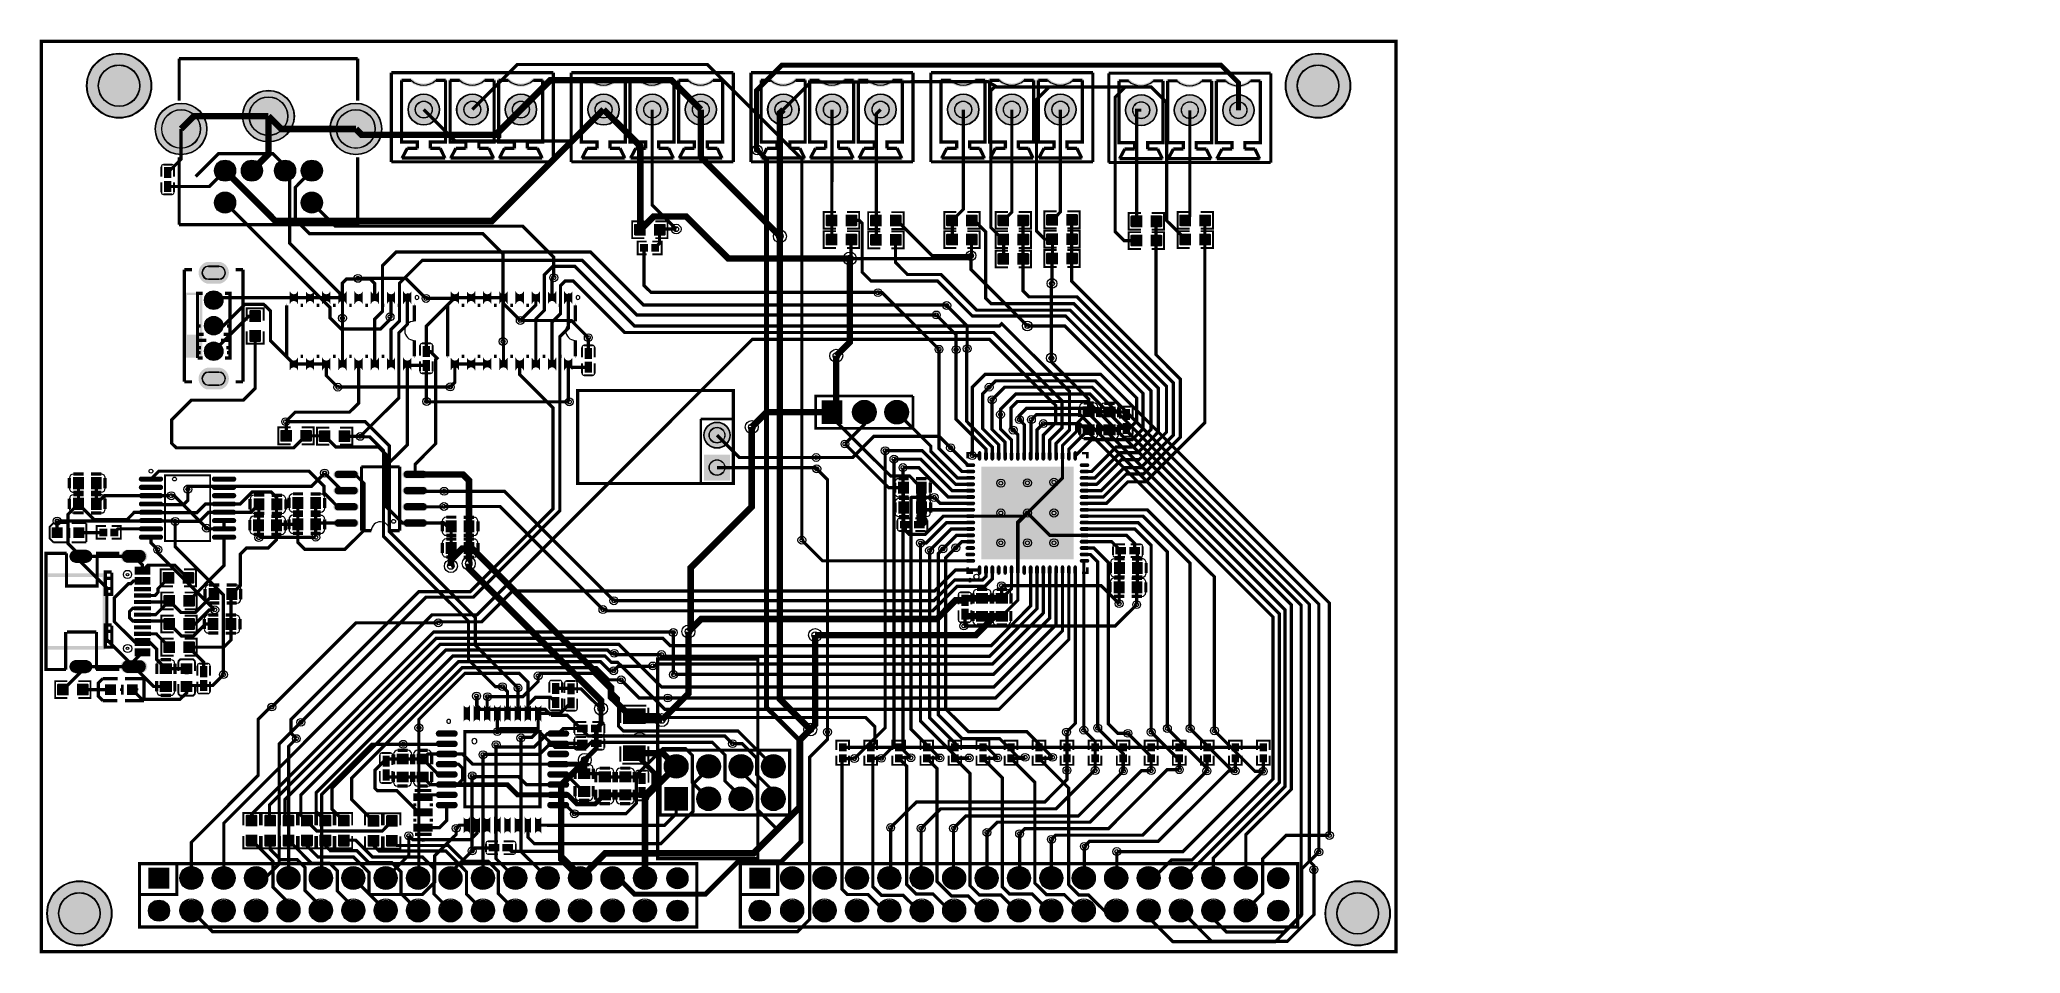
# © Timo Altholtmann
# Model space of a CAD drawing. Header units: millimetres. Extents: x 0 to 155, y 0 to 71.
import ezdxf

# ---------------------------------------------------------------- set-up
doc = ezdxf.new("R2010")
doc.units = ezdxf.units.MM
for name, color, linetype, true_color in [('BoardOutLine', 7, 'Continuous', 0xff00ff), ('BottomLayer', 7, 'Continuous', 0x0000ff), ('BottomSilkLayer', 7, 'Continuous', 0x66cc33), ('BottomSolderMaskLayer', 7, 'Continuous', 0xaa00ff), ('Document', 7, 'Continuous', 0xffffff), ('Hole', 7, 'Continuous', 0x222222), ('Multi-Layer', 7, 'Continuous', 0xc0c0c0), ('TopLayer', 7, 'Continuous', 0xff0000), ('TopPasteMaskLayer', 7, 'Continuous', 0x808080), ('TopSilkLayer', 7, 'Continuous', 0xffcc00), ('TopSolderMaskLayer', 7, 'Continuous', 0x800080)]:
    doc.layers.add(name, color=color, linetype=linetype, true_color=true_color)

msp = doc.modelspace()

# ---------------------------------------------------------------- hatches: boundary and pattern name
at = {"layer": 'BottomSolderMaskLayer'}
for points in [[(3.49, 67.88, 1), (8.59, 67.88, 1)], [(97.47, 67.88, 1), (102.57, 67.88, 1)], [(15.73, 65.49, 1), (19.78, 65.49, 1)], [(28.69, 66.01, 1), (31.15, 66.01, 1)], [(32.5, 66.01, 1), (34.96, 66.01, 1)], [(36.31, 66.01, 1), (38.77, 66.01, 1)], [(42.79, 66.01, 1), (45.24, 66.01, 1)], [(46.6, 66.01, 1), (49.05, 66.01, 1)], [(50.41, 66.01, 1), (52.86, 66.01, 1)], [(56.89, 66.01, 1), (59.34, 66.01, 1)], [(60.7, 66.01, 1), (63.15, 66.01, 1)], [(64.51, 66.01, 1), (66.96, 66.01, 1)], [(70.99, 66.01, 1), (73.44, 66.01, 1)], [(74.8, 66.01, 1), (77.25, 66.01, 1)], [(78.61, 66.01, 1), (81.06, 66.01, 1)], [(84.93, 65.96, 1), (87.38, 65.96, 1)], [(88.74, 65.96, 1), (91.19, 65.96, 1)], [(92.55, 65.96, 1), (95, 65.96, 1)], [(8.88, 64.49, 1), (12.93, 64.49, 1)], [(22.58, 64.49, 1), (26.63, 64.49, 1)], [(13.53, 61.22, 1), (15.18, 61.22, 1)], [(15.63, 61.22, 1), (17.28, 61.22, 1)], [(18.23, 61.22, 1), (19.88, 61.22, 1)], [(20.33, 61.22, 1), (21.98, 61.22, 1)], [(13.53, 58.72, 1), (15.18, 58.72, 1)], [(20.33, 58.72, 1), (21.98, 58.72, 1)], [(12.94, 52.37, -0.785398), (12.94, 54.07), (13.98, 54.07, -0.785398), (13.98, 52.37)], [(12.74, 51.07, 1), (14.19, 51.07, 1)], [(12.74, 49.07, 1), (14.19, 49.07, 1)], [(12.74, 47.07, 1), (14.19, 47.07, 1)], [(12.94, 44.07, -0.785398), (12.94, 45.77), (13.98, 45.77, -0.785398), (13.98, 44.07)], [(61.11, 43.22), (62.74, 43.22), (62.74, 41.36), (61.11, 41.36)], [(63.54, 42.29, 1), (65.39, 42.29, 1)], [(66.08, 42.29, 1), (67.93, 42.29, 1)], [(51.88, 40.49, 1), (53.93, 40.49, 1)], [(51.88, 36.92), (51.88, 38.97), (53.93, 38.97), (53.93, 36.92)], [(3.47, 31.52, -0.785398), (3.47, 30.47), (2.63, 30.47, -0.785398), (2.63, 31.52)], [(7.78, 31.52, -0.785398), (7.78, 30.47), (6.62, 30.47, -0.785398), (6.62, 31.52)], [(3.47, 22.88, -0.785398), (3.47, 21.83), (2.63, 21.83, -0.785398), (2.63, 22.88)], [(7.78, 22.88, -0.785398), (7.78, 21.83), (6.62, 21.83, -0.785398), (6.62, 22.88)], [(48.78, 14.53, 1), (50.63, 14.53, 1)], [(51.32, 14.53, 1), (53.17, 14.53, 1)], [(53.86, 14.53, 1), (55.71, 14.53, 1)], [(56.4, 14.53, 1), (58.25, 14.53, 1)], [(48.78, 12.91), (50.63, 12.91), (50.63, 11.06), (48.78, 11.06)], [(51.32, 11.99, 1), (53.17, 11.99, 1)], [(53.86, 11.99, 1), (55.71, 11.99, 1)], [(56.4, 11.99, 1), (58.25, 11.99, 1)], [(8.34, 4.94), (9.99, 4.94), (9.99, 6.59), (8.34, 6.59)], [(10.88, 5.76, 1), (12.53, 5.76, 1)], [(13.42, 5.76, 1), (15.07, 5.76, 1)], [(15.96, 5.76, 1), (17.61, 5.76, 1)], [(18.5, 5.76, 1), (20.15, 5.76, 1)], [(21.04, 5.76, 1), (22.69, 5.76, 1)], [(23.58, 5.76, 1), (25.23, 5.76, 1)], [(26.12, 5.76, 1), (27.77, 5.76, 1)], [(28.66, 5.76, 1), (30.31, 5.76, 1)], [(31.2, 5.76, 1), (32.85, 5.76, 1)], [(33.74, 5.76, 1), (35.39, 5.76, 1)], [(36.28, 5.76, 1), (37.93, 5.76, 1)], [(38.82, 5.76, 1), (40.47, 5.76, 1)], [(41.36, 5.76, 1), (43.01, 5.76, 1)], [(43.9, 5.76, 1), (45.55, 5.76, 1)], [(46.44, 5.76, 1), (48.09, 5.76, 1)], [(48.98, 5.76, 1), (50.63, 5.76, 1)], [(55.43, 4.94), (57.09, 4.94), (57.09, 6.59), (55.43, 6.59)], [(57.97, 5.76, 1), (59.63, 5.76, 1)], [(60.51, 5.76, 1), (62.17, 5.76, 1)], [(63.05, 5.76, 1), (64.71, 5.76, 1)], [(65.59, 5.76, 1), (67.25, 5.76, 1)], [(68.13, 5.76, 1), (69.79, 5.76, 1)], [(70.67, 5.76, 1), (72.33, 5.76, 1)], [(73.21, 5.76, 1), (74.87, 5.76, 1)], [(75.75, 5.76, 1), (77.41, 5.76, 1)], [(78.29, 5.76, 1), (79.95, 5.76, 1)], [(80.83, 5.76, 1), (82.49, 5.76, 1)], [(83.37, 5.76, 1), (85.03, 5.76, 1)], [(85.91, 5.76, 1), (87.57, 5.76, 1)], [(88.45, 5.76, 1), (90.11, 5.76, 1)], [(90.99, 5.76, 1), (92.65, 5.76, 1)], [(93.53, 5.76, 1), (95.19, 5.76, 1)], [(96.07, 5.76, 1), (97.73, 5.76, 1)], [(0.38, 3.01, 1), (5.48, 3.01, 1)], [(100.58, 3.01, 1), (105.68, 3.01, 1)], [(8.34, 3.22, 1), (9.99, 3.22, 1)], [(10.88, 3.22, 1), (12.53, 3.22, 1)], [(13.42, 3.22, 1), (15.07, 3.22, 1)], [(15.96, 3.22, 1), (17.61, 3.22, 1)], [(18.5, 3.22, 1), (20.15, 3.22, 1)], [(21.04, 3.22, 1), (22.69, 3.22, 1)], [(23.58, 3.22, 1), (25.23, 3.22, 1)], [(26.12, 3.22, 1), (27.77, 3.22, 1)], [(28.66, 3.22, 1), (30.31, 3.22, 1)], [(31.2, 3.22, 1), (32.85, 3.22, 1)], [(33.74, 3.22, 1), (35.39, 3.22, 1)], [(36.28, 3.22, 1), (37.93, 3.22, 1)], [(38.82, 3.22, 1), (40.47, 3.22, 1)], [(41.36, 3.22, 1), (43.01, 3.22, 1)], [(43.9, 3.22, 1), (45.55, 3.22, 1)], [(46.44, 3.22, 1), (48.09, 3.22, 1)], [(48.98, 3.22, 1), (50.63, 3.22, 1)], [(55.43, 3.22, 1), (57.09, 3.22, 1)], [(57.97, 3.22, 1), (59.63, 3.22, 1)], [(60.51, 3.22, 1), (62.17, 3.22, 1)], [(63.05, 3.22, 1), (64.71, 3.22, 1)], [(65.59, 3.22, 1), (67.25, 3.22, 1)], [(68.13, 3.22, 1), (69.79, 3.22, 1)], [(70.67, 3.22, 1), (72.33, 3.22, 1)], [(73.21, 3.22, 1), (74.87, 3.22, 1)], [(75.75, 3.22, 1), (77.41, 3.22, 1)], [(78.29, 3.22, 1), (79.95, 3.22, 1)], [(80.83, 3.22, 1), (82.49, 3.22, 1)], [(83.37, 3.22, 1), (85.03, 3.22, 1)], [(85.91, 3.22, 1), (87.57, 3.22, 1)], [(88.45, 3.22, 1), (90.11, 3.22, 1)], [(90.99, 3.22, 1), (92.65, 3.22, 1)], [(93.53, 3.22, 1), (95.19, 3.22, 1)], [(96.07, 3.22, 1), (97.73, 3.22, 1)]]:
    msp.add_hatch(color=256, dxfattribs=at).paths.add_polyline_path(points)
at = {"layer": 'Document'}
for points in [[(24.85, 66.7), (24.85, 70), (24.75, 70.1), (10.75, 70.1), (10.65, 70), (10.65, 66.7), (10.85, 66.7), (10.85, 69.9), (24.65, 69.9), (24.65, 66.7)], [(28.12, 62.27), (28.52, 63.02), (28.53, 63.04), (28.54, 63.05), (28.55, 63.06), (28.56, 63.07), (28.58, 63.08), (28.6, 63.09), (28.61, 63.09), (28.63, 63.09), (29.3, 63.09), (29.3, 63.34), (28.18, 63.34), (28.16, 63.34), (28.15, 63.34), (28.13, 63.35), (28.12, 63.35), (28.1, 63.36), (28.09, 63.37), (28.08, 63.39), (28.07, 63.4), (28.06, 63.41), (28.06, 63.43), (28.05, 63.45), (28.05, 63.46), (28.05, 68.31), (28.05, 68.33), (28.06, 68.35), (28.06, 68.36), (28.07, 68.38), (28.08, 68.39), (28.09, 68.4), (28.1, 68.41), (28.12, 68.42), (28.13, 68.43), (28.15, 68.44), (28.16, 68.44), (28.18, 68.44), (28.93, 68.44), (28.95, 68.44), (28.96, 68.44), (28.98, 68.43), (28.99, 68.42), (29.01, 68.41), (29.02, 68.4), (29.03, 68.39), (29.04, 68.38), (29.05, 68.36), (29.05, 68.35), (29.06, 68.33), (29.06, 68.31), (29.06, 68.3), (29.05, 68.28), (29.05, 68.26), (29.04, 68.25), (29.03, 68.24), (29.02, 68.22), (29.01, 68.21), (28.99, 68.2), (28.98, 68.2), (28.96, 68.19), (28.95, 68.19), (28.93, 68.19), (28.31, 68.19), (28.31, 63.59), (29.43, 63.59), (29.45, 63.59), (29.46, 63.59), (29.48, 63.58), (29.49, 63.57), (29.51, 63.56), (29.52, 63.55), (29.53, 63.54), (29.54, 63.53), (29.55, 63.51), (29.55, 63.5), (29.56, 63.48), (29.56, 63.46), (29.56, 62.96), (29.56, 62.95), (29.55, 62.93), (29.55, 62.91), (29.54, 62.9), (29.53, 62.89), (29.52, 62.87), (29.51, 62.86), (29.49, 62.85), (29.48, 62.85), (29.46, 62.84), (29.45, 62.84), (29.43, 62.84), (28.71, 62.84), (28.34, 62.15), (28.33, 62.14), (28.32, 62.13), (28.31, 62.12), (28.3, 62.11), (28.28, 62.1), (28.27, 62.09), (28.25, 62.09), (28.23, 62.09), (28.22, 62.09), (28.2, 62.09), (28.19, 62.09), (28.17, 62.1), (28.16, 62.11), (28.14, 62.12), (28.13, 62.13), (28.12, 62.15), (28.11, 62.16), (28.11, 62.18), (28.1, 62.19), (28.1, 62.21), (28.1, 62.23), (28.11, 62.24), (28.11, 62.26), (28.12, 62.27)], [(28.23, 62.34), (31.38, 62.34), (31.15, 62.84), (30.43, 62.84), (30.41, 62.84), (30.4, 62.84), (30.38, 62.85), (30.37, 62.85), (30.35, 62.86), (30.34, 62.87), (30.33, 62.89), (30.32, 62.9), (30.31, 62.91), (30.31, 62.93), (30.3, 62.95), (30.3, 62.96), (30.3, 63.46), (30.3, 63.48), (30.31, 63.5), (30.31, 63.51), (30.32, 63.53), (30.33, 63.54), (30.34, 63.55), (30.35, 63.56), (30.37, 63.57), (30.38, 63.58), (30.4, 63.59), (30.41, 63.59), (30.43, 63.59), (31.5, 63.59), (31.5, 68.19), (30.88, 68.19), (30.86, 68.19), (30.85, 68.19), (30.83, 68.2), (30.82, 68.2), (30.8, 68.21), (30.79, 68.22), (30.78, 68.24), (30.77, 68.25), (30.76, 68.26), (30.76, 68.28), (30.75, 68.3), (30.75, 68.31), (30.75, 68.33), (30.76, 68.35), (30.76, 68.36), (30.77, 68.38), (30.78, 68.39), (30.79, 68.4), (30.8, 68.41), (30.82, 68.42), (30.83, 68.43), (30.85, 68.44), (30.86, 68.44), (30.88, 68.44), (31.63, 68.44), (31.65, 68.44), (31.66, 68.44), (31.68, 68.43), (31.69, 68.42), (31.71, 68.41), (31.72, 68.4), (31.73, 68.39), (31.74, 68.38), (31.75, 68.36), (31.75, 68.35), (31.76, 68.33), (31.76, 68.31), (31.76, 63.46), (31.76, 63.45), (31.75, 63.43), (31.75, 63.41), (31.74, 63.4), (31.73, 63.39), (31.72, 63.37), (31.71, 63.36), (31.69, 63.35), (31.68, 63.35), (31.66, 63.34), (31.65, 63.34), (31.63, 63.34), (30.56, 63.34), (30.56, 63.09), (31.23, 63.09), (31.25, 63.09), (31.27, 63.09), (31.28, 63.08), (31.3, 63.07), (31.31, 63.06), (31.33, 63.05), (31.34, 63.03), (31.35, 63.02), (31.7, 62.27), (31.7, 62.25), (31.71, 62.23), (31.71, 62.22), (31.71, 62.2), (31.7, 62.18), (31.7, 62.17), (31.69, 62.15), (31.68, 62.14), (31.67, 62.13), (31.66, 62.11), (31.65, 62.1), (31.63, 62.1), (31.61, 62.09), (31.6, 62.09), (31.58, 62.09), (28.23, 62.09), (28.21, 62.09), (28.2, 62.09), (28.18, 62.1), (28.17, 62.1), (28.15, 62.11), (28.14, 62.12), (28.13, 62.14), (28.12, 62.15), (28.11, 62.16), (28.11, 62.18), (28.1, 62.2), (28.1, 62.21), (28.1, 62.23), (28.11, 62.25), (28.11, 62.26), (28.12, 62.28), (28.13, 62.29), (28.14, 62.3), (28.15, 62.31), (28.17, 62.32), (28.18, 62.33), (28.2, 62.34), (28.21, 62.34), (28.23, 62.34)], [(29.02, 68.41), (29.06, 68.37), (29.1, 68.34), (29.14, 68.31), (29.18, 68.28), (29.22, 68.25), (29.27, 68.22), (29.31, 68.2), (29.36, 68.17), (29.4, 68.15), (29.45, 68.13), (29.5, 68.12), (29.55, 68.1), (29.6, 68.09), (29.65, 68.08), (29.7, 68.07), (29.75, 68.06), (29.8, 68.06), (29.85, 68.05), (29.91, 68.05), (29.96, 68.05), (30.01, 68.06), (30.06, 68.06), (30.11, 68.07), (30.16, 68.08), (30.21, 68.09), (30.26, 68.1), (30.31, 68.12), (30.36, 68.14), (30.41, 68.15), (30.45, 68.18), (30.5, 68.2), (30.55, 68.22), (30.59, 68.25), (30.63, 68.28), (30.67, 68.31), (30.72, 68.34), (30.75, 68.37), (30.79, 68.41), (30.81, 68.42), (30.82, 68.43), (30.83, 68.43), (30.85, 68.44), (30.87, 68.44), (30.88, 68.44), (30.9, 68.44), (30.92, 68.44), (30.93, 68.43), (30.95, 68.42), (30.96, 68.41), (30.97, 68.4), (30.98, 68.39), (30.99, 68.38), (31, 68.36), (31, 68.34), (31.01, 68.33), (31.01, 68.31), (31.01, 68.29), (31, 68.28), (31, 68.26), (30.99, 68.25), (30.98, 68.23), (30.97, 68.22), (30.93, 68.18), (30.88, 68.15), (30.84, 68.11), (30.79, 68.08), (30.74, 68.05), (30.7, 68.02), (30.65, 67.99), (30.59, 67.96), (30.54, 67.94), (30.49, 67.91), (30.44, 67.89), (30.38, 67.87), (30.33, 67.86), (30.27, 67.84), (30.22, 67.83), (30.16, 67.82), (30.11, 67.81), (30.05, 67.8), (29.99, 67.8), (29.93, 67.8), (29.88, 67.8), (29.82, 67.8), (29.76, 67.8), (29.71, 67.81), (29.65, 67.82), (29.59, 67.83), (29.54, 67.84), (29.48, 67.86), (29.43, 67.87), (29.37, 67.89), (29.32, 67.91), (29.27, 67.94), (29.22, 67.96), (29.17, 67.99), (29.12, 68.01), (29.07, 68.04), (29.02, 68.08), (28.97, 68.11), (28.93, 68.15), (28.89, 68.18), (28.84, 68.22), (28.83, 68.23), (28.82, 68.25), (28.81, 68.26), (28.81, 68.28), (28.8, 68.29), (28.8, 68.31), (28.8, 68.33), (28.81, 68.34), (28.81, 68.36), (28.82, 68.37), (28.83, 68.39), (28.84, 68.4), (28.85, 68.41), (28.86, 68.42), (28.88, 68.43), (28.89, 68.44), (28.91, 68.44), (28.93, 68.44), (28.94, 68.44), (28.96, 68.44), (28.98, 68.43), (28.99, 68.43), (29, 68.42), (29.02, 68.41)], [(31.93, 62.27), (32.33, 63.02), (32.34, 63.04), (32.35, 63.05), (32.36, 63.06), (32.37, 63.07), (32.39, 63.08), (32.41, 63.09), (32.42, 63.09), (32.44, 63.09), (33.11, 63.09), (33.11, 63.34), (31.99, 63.34), (31.97, 63.34), (31.96, 63.34), (31.94, 63.35), (31.93, 63.35), (31.91, 63.36), (31.9, 63.37), (31.89, 63.39), (31.88, 63.4), (31.87, 63.41), (31.87, 63.43), (31.86, 63.45), (31.86, 63.46), (31.86, 68.31), (31.86, 68.33), (31.87, 68.35), (31.87, 68.36), (31.88, 68.38), (31.89, 68.39), (31.9, 68.4), (31.91, 68.41), (31.93, 68.42), (31.94, 68.43), (31.96, 68.44), (31.97, 68.44), (31.99, 68.44), (32.74, 68.44), (32.76, 68.44), (32.77, 68.44), (32.79, 68.43), (32.8, 68.42), (32.82, 68.41), (32.83, 68.4), (32.84, 68.39), (32.85, 68.38), (32.86, 68.36), (32.86, 68.35), (32.87, 68.33), (32.87, 68.31), (32.87, 68.3), (32.86, 68.28), (32.86, 68.26), (32.85, 68.25), (32.84, 68.24), (32.83, 68.22), (32.82, 68.21), (32.8, 68.2), (32.79, 68.2), (32.77, 68.19), (32.76, 68.19), (32.74, 68.19), (32.12, 68.19), (32.12, 63.59), (33.24, 63.59), (33.26, 63.59), (33.27, 63.59), (33.29, 63.58), (33.3, 63.57), (33.32, 63.56), (33.33, 63.55), (33.34, 63.54), (33.35, 63.53), (33.36, 63.51), (33.36, 63.5), (33.37, 63.48), (33.37, 63.46), (33.37, 62.96), (33.37, 62.95), (33.36, 62.93), (33.36, 62.91), (33.35, 62.9), (33.34, 62.89), (33.33, 62.87), (33.32, 62.86), (33.3, 62.85), (33.29, 62.85), (33.27, 62.84), (33.26, 62.84), (33.24, 62.84), (32.52, 62.84), (32.15, 62.15), (32.14, 62.14), (32.13, 62.13), (32.12, 62.12), (32.11, 62.11), (32.09, 62.1), (32.08, 62.09), (32.06, 62.09), (32.04, 62.09), (32.03, 62.09), (32.01, 62.09), (32, 62.1), (31.98, 62.1), (31.97, 62.11), (31.95, 62.12), (31.94, 62.13), (31.93, 62.15), (31.93, 62.16), (31.92, 62.18), (31.92, 62.19), (31.91, 62.21), (31.91, 62.23), (31.92, 62.24), (31.92, 62.26), (31.93, 62.27)], [(32.04, 62.34), (35.19, 62.34), (34.96, 62.84), (34.24, 62.84), (34.22, 62.84), (34.21, 62.84), (34.19, 62.85), (34.18, 62.85), (34.16, 62.86), (34.15, 62.87), (34.14, 62.89), (34.13, 62.9), (34.12, 62.91), (34.12, 62.93), (34.11, 62.95), (34.11, 62.96), (34.11, 63.46), (34.11, 63.48), (34.12, 63.5), (34.12, 63.51), (34.13, 63.53), (34.14, 63.54), (34.15, 63.55), (34.16, 63.56), (34.18, 63.57), (34.19, 63.58), (34.21, 63.59), (34.22, 63.59), (34.24, 63.59), (35.31, 63.59), (35.31, 68.19), (34.69, 68.19), (34.67, 68.19), (34.66, 68.19), (34.64, 68.2), (34.63, 68.2), (34.61, 68.21), (34.6, 68.22), (34.59, 68.24), (34.58, 68.25), (34.57, 68.26), (34.57, 68.28), (34.56, 68.3), (34.56, 68.31), (34.56, 68.33), (34.57, 68.35), (34.57, 68.36), (34.58, 68.38), (34.59, 68.39), (34.6, 68.4), (34.61, 68.41), (34.63, 68.42), (34.64, 68.43), (34.66, 68.44), (34.67, 68.44), (34.69, 68.44), (35.44, 68.44), (35.46, 68.44), (35.47, 68.44), (35.49, 68.43), (35.5, 68.42), (35.52, 68.41), (35.53, 68.4), (35.54, 68.39), (35.55, 68.38), (35.56, 68.36), (35.56, 68.35), (35.57, 68.33), (35.57, 68.31), (35.57, 63.46), (35.57, 63.45), (35.56, 63.43), (35.56, 63.41), (35.55, 63.4), (35.54, 63.39), (35.53, 63.37), (35.52, 63.36), (35.5, 63.35), (35.49, 63.35), (35.47, 63.34), (35.46, 63.34), (35.44, 63.34), (34.37, 63.34), (34.37, 63.09), (35.04, 63.09), (35.06, 63.09), (35.08, 63.09), (35.09, 63.08), (35.11, 63.07), (35.12, 63.06), (35.14, 63.05), (35.15, 63.03), (35.16, 63.02), (35.51, 62.27), (35.51, 62.25), (35.52, 62.23), (35.52, 62.22), (35.52, 62.2), (35.51, 62.18), (35.51, 62.17), (35.5, 62.15), (35.49, 62.14), (35.48, 62.13), (35.47, 62.11), (35.46, 62.1), (35.44, 62.1), (35.42, 62.09), (35.41, 62.09), (35.39, 62.09), (32.04, 62.09), (32.02, 62.09), (32.01, 62.09), (31.99, 62.1), (31.98, 62.1), (31.96, 62.11), (31.95, 62.12), (31.94, 62.14), (31.93, 62.15), (31.92, 62.16), (31.92, 62.18), (31.91, 62.2), (31.91, 62.21), (31.91, 62.23), (31.92, 62.25), (31.92, 62.26), (31.93, 62.28), (31.94, 62.29), (31.95, 62.3), (31.96, 62.31), (31.98, 62.32), (31.99, 62.33), (32.01, 62.34), (32.02, 62.34), (32.04, 62.34)], [(32.83, 68.41), (32.87, 68.37), (32.91, 68.34), (32.95, 68.31), (32.99, 68.28), (33.03, 68.25), (33.08, 68.22), (33.12, 68.2), (33.17, 68.17), (33.21, 68.15), (33.26, 68.13), (33.31, 68.12), (33.36, 68.1), (33.41, 68.09), (33.46, 68.08), (33.51, 68.07), (33.56, 68.06), (33.61, 68.06), (33.66, 68.05), (33.72, 68.05), (33.77, 68.05), (33.82, 68.06), (33.87, 68.06), (33.92, 68.07), (33.97, 68.08), (34.02, 68.09), (34.07, 68.1), (34.12, 68.12), (34.17, 68.13), (34.22, 68.15), (34.26, 68.18), (34.31, 68.2), (34.36, 68.22), (34.4, 68.25), (34.44, 68.28), (34.48, 68.31), (34.53, 68.34), (34.57, 68.37), (34.6, 68.41), (34.62, 68.42), (34.63, 68.43), (34.64, 68.43), (34.66, 68.44), (34.67, 68.44), (34.69, 68.44), (34.71, 68.44), (34.72, 68.44), (34.74, 68.43), (34.75, 68.43), (34.77, 68.42), (34.78, 68.41), (34.79, 68.4), (34.8, 68.38), (34.81, 68.37), (34.81, 68.36), (34.82, 68.34), (34.82, 68.32), (34.82, 68.31), (34.82, 68.29), (34.81, 68.28), (34.81, 68.26), (34.8, 68.25), (34.79, 68.23), (34.78, 68.22), (34.74, 68.18), (34.69, 68.15), (34.65, 68.11), (34.6, 68.08), (34.55, 68.05), (34.51, 68.02), (34.46, 67.99), (34.4, 67.96), (34.35, 67.94), (34.3, 67.91), (34.25, 67.89), (34.19, 67.87), (34.14, 67.86), (34.08, 67.84), (34.03, 67.83), (33.97, 67.82), (33.92, 67.81), (33.86, 67.8), (33.8, 67.8), (33.74, 67.8), (33.69, 67.8), (33.63, 67.8), (33.57, 67.8), (33.52, 67.81), (33.46, 67.82), (33.4, 67.83), (33.35, 67.84), (33.29, 67.86), (33.24, 67.87), (33.18, 67.89), (33.13, 67.91), (33.08, 67.94), (33.03, 67.96), (32.98, 67.99), (32.93, 68.01), (32.88, 68.04), (32.83, 68.08), (32.78, 68.11), (32.74, 68.15), (32.7, 68.18), (32.65, 68.22), (32.64, 68.23), (32.63, 68.25), (32.62, 68.26), (32.62, 68.28), (32.61, 68.29), (32.61, 68.31), (32.61, 68.33), (32.62, 68.34), (32.62, 68.36), (32.63, 68.37), (32.64, 68.39), (32.65, 68.4), (32.66, 68.41), (32.67, 68.42), (32.69, 68.43), (32.7, 68.44), (32.72, 68.44), (32.74, 68.44), (32.75, 68.44), (32.77, 68.44), (32.79, 68.43), (32.8, 68.43), (32.81, 68.42), (32.83, 68.41)], [(35.74, 62.27), (36.14, 63.02), (36.15, 63.04), (36.16, 63.05), (36.17, 63.06), (36.18, 63.07), (36.2, 63.08), (36.22, 63.09), (36.23, 63.09), (36.25, 63.09), (36.92, 63.09), (36.92, 63.34), (35.8, 63.34), (35.78, 63.34), (35.77, 63.34), (35.75, 63.35), (35.74, 63.35), (35.72, 63.36), (35.71, 63.37), (35.7, 63.39), (35.69, 63.4), (35.68, 63.41), (35.68, 63.43), (35.67, 63.45), (35.67, 63.46), (35.67, 68.31), (35.67, 68.33), (35.68, 68.35), (35.68, 68.36), (35.69, 68.38), (35.7, 68.39), (35.71, 68.4), (35.72, 68.41), (35.74, 68.42), (35.75, 68.43), (35.77, 68.44), (35.78, 68.44), (35.8, 68.44), (36.55, 68.44), (36.57, 68.44), (36.58, 68.44), (36.6, 68.43), (36.61, 68.42), (36.63, 68.41), (36.64, 68.4), (36.65, 68.39), (36.66, 68.38), (36.67, 68.36), (36.67, 68.35), (36.68, 68.33), (36.68, 68.31), (36.68, 68.3), (36.67, 68.28), (36.67, 68.26), (36.66, 68.25), (36.65, 68.24), (36.64, 68.22), (36.63, 68.21), (36.61, 68.2), (36.6, 68.2), (36.58, 68.19), (36.57, 68.19), (36.55, 68.19), (35.93, 68.19), (35.93, 63.59), (37.05, 63.59), (37.07, 63.59), (37.08, 63.59), (37.1, 63.58), (37.11, 63.57), (37.13, 63.56), (37.14, 63.55), (37.15, 63.54), (37.16, 63.53), (37.17, 63.51), (37.17, 63.5), (37.18, 63.48), (37.18, 63.46), (37.18, 62.96), (37.18, 62.95), (37.17, 62.93), (37.17, 62.91), (37.16, 62.9), (37.15, 62.89), (37.14, 62.87), (37.13, 62.86), (37.11, 62.85), (37.1, 62.85), (37.08, 62.84), (37.07, 62.84), (37.05, 62.84), (36.33, 62.84), (35.96, 62.15), (35.95, 62.14), (35.94, 62.13), (35.93, 62.12), (35.92, 62.11), (35.9, 62.1), (35.89, 62.09), (35.87, 62.09), (35.85, 62.09), (35.84, 62.09), (35.82, 62.09), (35.81, 62.09), (35.79, 62.1), (35.78, 62.11), (35.76, 62.12), (35.75, 62.13), (35.74, 62.15), (35.73, 62.16), (35.73, 62.18), (35.72, 62.19), (35.72, 62.21), (35.72, 62.23), (35.73, 62.24), (35.73, 62.26), (35.74, 62.27)], [(35.85, 62.34), (39, 62.34), (38.77, 62.84), (38.05, 62.84), (38.03, 62.84), (38.02, 62.84), (38, 62.85), (37.99, 62.85), (37.97, 62.86), (37.96, 62.87), (37.95, 62.89), (37.94, 62.9), (37.93, 62.91), (37.93, 62.93), (37.92, 62.95), (37.92, 62.96), (37.92, 63.46), (37.92, 63.48), (37.93, 63.5), (37.93, 63.51), (37.94, 63.53), (37.95, 63.54), (37.96, 63.55), (37.97, 63.56), (37.99, 63.57), (38, 63.58), (38.02, 63.59), (38.03, 63.59), (38.05, 63.59), (39.12, 63.59), (39.12, 68.19), (38.5, 68.19), (38.48, 68.19), (38.47, 68.19), (38.45, 68.2), (38.44, 68.2), (38.42, 68.21), (38.41, 68.22), (38.4, 68.24), (38.39, 68.25), (38.38, 68.26), (38.38, 68.28), (38.37, 68.3), (38.37, 68.31), (38.37, 68.33), (38.38, 68.35), (38.38, 68.36), (38.39, 68.38), (38.4, 68.39), (38.41, 68.4), (38.42, 68.41), (38.44, 68.42), (38.45, 68.43), (38.47, 68.44), (38.48, 68.44), (38.5, 68.44), (39.25, 68.44), (39.27, 68.44), (39.28, 68.44), (39.3, 68.43), (39.31, 68.42), (39.33, 68.41), (39.34, 68.4), (39.35, 68.39), (39.36, 68.38), (39.37, 68.36), (39.37, 68.35), (39.38, 68.33), (39.38, 68.31), (39.38, 63.46), (39.38, 63.45), (39.37, 63.43), (39.37, 63.41), (39.36, 63.4), (39.35, 63.39), (39.34, 63.37), (39.33, 63.36), (39.31, 63.35), (39.3, 63.35), (39.28, 63.34), (39.27, 63.34), (39.25, 63.34), (38.18, 63.34), (38.18, 63.09), (38.85, 63.09), (38.87, 63.09), (38.89, 63.09), (38.9, 63.08), (38.92, 63.07), (38.93, 63.06), (38.95, 63.05), (38.96, 63.03), (38.97, 63.02), (39.32, 62.27), (39.32, 62.25), (39.33, 62.23), (39.33, 62.22), (39.33, 62.2), (39.32, 62.18), (39.32, 62.17), (39.31, 62.15), (39.3, 62.14), (39.29, 62.13), (39.28, 62.11), (39.27, 62.1), (39.25, 62.1), (39.23, 62.09), (39.22, 62.09), (39.2, 62.09), (35.85, 62.09), (35.83, 62.09), (35.82, 62.09), (35.8, 62.1), (35.79, 62.1), (35.77, 62.11), (35.76, 62.12), (35.75, 62.14), (35.74, 62.15), (35.73, 62.16), (35.73, 62.18), (35.72, 62.2), (35.72, 62.21), (35.72, 62.23), (35.73, 62.25), (35.73, 62.26), (35.74, 62.28), (35.75, 62.29), (35.76, 62.3), (35.77, 62.31), (35.79, 62.32), (35.8, 62.33), (35.82, 62.34), (35.83, 62.34), (35.85, 62.34)], [(36.64, 68.41), (36.68, 68.37), (36.72, 68.34), (36.76, 68.31), (36.8, 68.28), (36.84, 68.25), (36.89, 68.22), (36.93, 68.2), (36.98, 68.17), (37.02, 68.15), (37.07, 68.13), (37.12, 68.12), (37.17, 68.1), (37.22, 68.09), (37.27, 68.08), (37.32, 68.07), (37.37, 68.06), (37.42, 68.06), (37.47, 68.05), (37.53, 68.05), (37.58, 68.05), (37.63, 68.06), (37.68, 68.06), (37.73, 68.07), (37.78, 68.08), (37.83, 68.09), (37.88, 68.1), (37.93, 68.12), (37.98, 68.14), (38.03, 68.15), (38.07, 68.18), (38.12, 68.2), (38.17, 68.22), (38.21, 68.25), (38.25, 68.28), (38.29, 68.31), (38.34, 68.34), (38.37, 68.37), (38.41, 68.41), (38.43, 68.42), (38.44, 68.43), (38.45, 68.43), (38.47, 68.44), (38.49, 68.44), (38.5, 68.44), (38.52, 68.44), (38.54, 68.44), (38.55, 68.43), (38.57, 68.42), (38.58, 68.41), (38.59, 68.4), (38.6, 68.39), (38.61, 68.38), (38.62, 68.36), (38.62, 68.34), (38.63, 68.33), (38.63, 68.31), (38.63, 68.29), (38.62, 68.28), (38.62, 68.26), (38.61, 68.25), (38.6, 68.23), (38.59, 68.22), (38.55, 68.18), (38.5, 68.15), (38.46, 68.11), (38.41, 68.08), (38.36, 68.05), (38.32, 68.02), (38.27, 67.99), (38.21, 67.96), (38.16, 67.94), (38.11, 67.91), (38.06, 67.89), (38, 67.87), (37.95, 67.86), (37.89, 67.84), (37.84, 67.83), (37.78, 67.82), (37.73, 67.81), (37.67, 67.8), (37.61, 67.8), (37.55, 67.8), (37.5, 67.8), (37.44, 67.8), (37.38, 67.8), (37.33, 67.81), (37.27, 67.82), (37.21, 67.83), (37.16, 67.84), (37.1, 67.86), (37.05, 67.87), (36.99, 67.89), (36.94, 67.91), (36.89, 67.94), (36.84, 67.96), (36.79, 67.99), (36.74, 68.01), (36.69, 68.04), (36.64, 68.08), (36.59, 68.11), (36.55, 68.15), (36.51, 68.18), (36.46, 68.22), (36.45, 68.23), (36.44, 68.25), (36.43, 68.26), (36.43, 68.28), (36.42, 68.29), (36.42, 68.31), (36.42, 68.33), (36.43, 68.34), (36.43, 68.36), (36.44, 68.37), (36.45, 68.39), (36.46, 68.4), (36.47, 68.41), (36.48, 68.42), (36.5, 68.43), (36.51, 68.44), (36.53, 68.44), (36.55, 68.44), (36.56, 68.44), (36.58, 68.44), (36.6, 68.43), (36.61, 68.43), (36.62, 68.42), (36.64, 68.41)], [(42.22, 62.27), (42.62, 63.02), (42.62, 63.04), (42.64, 63.05), (42.65, 63.06), (42.66, 63.07), (42.68, 63.08), (42.69, 63.09), (42.71, 63.09), (42.73, 63.09), (43.4, 63.09), (43.4, 63.34), (42.28, 63.34), (42.26, 63.34), (42.24, 63.34), (42.23, 63.35), (42.21, 63.35), (42.2, 63.36), (42.19, 63.37), (42.18, 63.39), (42.17, 63.4), (42.16, 63.41), (42.15, 63.43), (42.15, 63.45), (42.15, 63.46), (42.15, 68.31), (42.15, 68.33), (42.15, 68.35), (42.16, 68.36), (42.17, 68.38), (42.18, 68.39), (42.19, 68.4), (42.2, 68.41), (42.21, 68.42), (42.23, 68.43), (42.24, 68.44), (42.26, 68.44), (42.28, 68.44), (43.03, 68.44), (43.04, 68.44), (43.06, 68.44), (43.08, 68.43), (43.09, 68.42), (43.1, 68.41), (43.12, 68.4), (43.13, 68.39), (43.14, 68.38), (43.14, 68.36), (43.15, 68.35), (43.15, 68.33), (43.15, 68.31), (43.15, 68.3), (43.15, 68.28), (43.14, 68.26), (43.14, 68.25), (43.13, 68.24), (43.12, 68.22), (43.1, 68.21), (43.09, 68.2), (43.08, 68.2), (43.06, 68.19), (43.04, 68.19), (43.03, 68.19), (42.4, 68.19), (42.4, 63.59), (43.53, 63.59), (43.54, 63.59), (43.56, 63.59), (43.58, 63.58), (43.59, 63.57), (43.6, 63.56), (43.62, 63.55), (43.63, 63.54), (43.64, 63.53), (43.64, 63.51), (43.65, 63.5), (43.65, 63.48), (43.65, 63.46), (43.65, 62.96), (43.65, 62.95), (43.65, 62.93), (43.64, 62.91), (43.64, 62.9), (43.63, 62.89), (43.62, 62.87), (43.6, 62.86), (43.59, 62.85), (43.58, 62.85), (43.56, 62.84), (43.54, 62.84), (43.53, 62.84), (42.8, 62.84), (42.44, 62.15), (42.43, 62.14), (42.42, 62.13), (42.41, 62.12), (42.39, 62.11), (42.38, 62.1), (42.36, 62.09), (42.35, 62.09), (42.33, 62.09), (42.31, 62.09), (42.3, 62.09), (42.28, 62.09), (42.27, 62.1), (42.25, 62.11), (42.24, 62.12), (42.23, 62.13), (42.22, 62.15), (42.21, 62.16), (42.21, 62.18), (42.2, 62.19), (42.2, 62.21), (42.2, 62.23), (42.2, 62.24), (42.21, 62.26), (42.22, 62.27)], [(42.33, 62.34), (45.48, 62.34), (45.25, 62.84), (44.53, 62.84), (44.51, 62.84), (44.49, 62.84), (44.48, 62.85), (44.46, 62.85), (44.45, 62.86), (44.44, 62.87), (44.43, 62.89), (44.42, 62.9), (44.41, 62.91), (44.4, 62.93), (44.4, 62.95), (44.4, 62.96), (44.4, 63.46), (44.4, 63.48), (44.4, 63.5), (44.41, 63.51), (44.42, 63.53), (44.43, 63.54), (44.44, 63.55), (44.45, 63.56), (44.46, 63.57), (44.48, 63.58), (44.49, 63.59), (44.51, 63.59), (44.53, 63.59), (45.6, 63.59), (45.6, 68.19), (44.98, 68.19), (44.96, 68.19), (44.94, 68.19), (44.93, 68.2), (44.91, 68.2), (44.9, 68.21), (44.89, 68.22), (44.88, 68.24), (44.87, 68.25), (44.86, 68.26), (44.85, 68.28), (44.85, 68.3), (44.85, 68.31), (44.85, 68.33), (44.85, 68.35), (44.86, 68.36), (44.87, 68.38), (44.88, 68.39), (44.89, 68.4), (44.9, 68.41), (44.91, 68.42), (44.93, 68.43), (44.94, 68.44), (44.96, 68.44), (44.98, 68.44), (45.73, 68.44), (45.74, 68.44), (45.76, 68.44), (45.78, 68.43), (45.79, 68.42), (45.8, 68.41), (45.82, 68.4), (45.83, 68.39), (45.84, 68.38), (45.84, 68.36), (45.85, 68.35), (45.85, 68.33), (45.85, 68.31), (45.85, 63.46), (45.85, 63.45), (45.85, 63.43), (45.84, 63.41), (45.84, 63.4), (45.83, 63.39), (45.82, 63.37), (45.8, 63.36), (45.79, 63.35), (45.78, 63.35), (45.76, 63.34), (45.74, 63.34), (45.73, 63.34), (44.65, 63.34), (44.65, 63.09), (45.33, 63.09), (45.35, 63.09), (45.36, 63.09), (45.38, 63.08), (45.4, 63.07), (45.41, 63.06), (45.42, 63.05), (45.43, 63.03), (45.44, 63.02), (45.79, 62.27), (45.8, 62.25), (45.8, 62.23), (45.8, 62.22), (45.8, 62.2), (45.8, 62.18), (45.8, 62.17), (45.79, 62.15), (45.78, 62.14), (45.77, 62.13), (45.76, 62.11), (45.74, 62.1), (45.73, 62.1), (45.71, 62.09), (45.69, 62.09), (45.68, 62.09), (42.33, 62.09), (42.31, 62.09), (42.29, 62.09), (42.28, 62.1), (42.26, 62.1), (42.25, 62.11), (42.24, 62.12), (42.23, 62.14), (42.22, 62.15), (42.21, 62.16), (42.2, 62.18), (42.2, 62.2), (42.2, 62.21), (42.2, 62.23), (42.2, 62.25), (42.21, 62.26), (42.22, 62.28), (42.23, 62.29), (42.24, 62.3), (42.25, 62.31), (42.26, 62.32), (42.28, 62.33), (42.29, 62.34), (42.31, 62.34), (42.33, 62.34)], [(43.11, 68.41), (43.15, 68.37), (43.19, 68.34), (43.23, 68.31), (43.27, 68.28), (43.32, 68.25), (43.36, 68.22), (43.41, 68.2), (43.45, 68.17), (43.5, 68.15), (43.55, 68.13), (43.6, 68.12), (43.65, 68.1), (43.7, 68.09), (43.75, 68.08), (43.8, 68.07), (43.85, 68.06), (43.9, 68.06), (43.95, 68.05), (44, 68.05), (44.05, 68.05), (44.11, 68.06), (44.16, 68.06), (44.21, 68.07), (44.26, 68.08), (44.31, 68.09), (44.36, 68.1), (44.41, 68.12), (44.46, 68.14), (44.5, 68.15), (44.55, 68.18), (44.6, 68.2), (44.64, 68.22), (44.69, 68.25), (44.73, 68.28), (44.77, 68.31), (44.81, 68.34), (44.85, 68.37), (44.89, 68.41), (44.9, 68.42), (44.92, 68.43), (44.93, 68.43), (44.95, 68.44), (44.96, 68.44), (44.98, 68.44), (45, 68.44), (45.01, 68.44), (45.03, 68.43), (45.04, 68.42), (45.06, 68.41), (45.07, 68.4), (45.08, 68.39), (45.09, 68.38), (45.1, 68.36), (45.1, 68.34), (45.1, 68.33), (45.1, 68.31), (45.1, 68.29), (45.1, 68.28), (45.09, 68.26), (45.09, 68.25), (45.08, 68.23), (45.06, 68.22), (45.02, 68.18), (44.98, 68.15), (44.93, 68.11), (44.89, 68.08), (44.84, 68.05), (44.79, 68.02), (44.74, 67.99), (44.69, 67.96), (44.64, 67.94), (44.59, 67.91), (44.53, 67.89), (44.48, 67.87), (44.43, 67.86), (44.37, 67.84), (44.31, 67.83), (44.26, 67.82), (44.2, 67.81), (44.15, 67.8), (44.09, 67.8), (44.03, 67.8), (43.97, 67.8), (43.92, 67.8), (43.86, 67.8), (43.8, 67.81), (43.75, 67.82), (43.69, 67.83), (43.63, 67.84), (43.58, 67.86), (43.52, 67.87), (43.47, 67.89), (43.42, 67.91), (43.37, 67.94), (43.31, 67.96), (43.26, 67.99), (43.21, 68.01), (43.16, 68.04), (43.12, 68.08), (43.07, 68.11), (43.03, 68.15), (42.98, 68.18), (42.94, 68.22), (42.93, 68.23), (42.92, 68.25), (42.91, 68.26), (42.91, 68.28), (42.9, 68.29), (42.9, 68.31), (42.9, 68.33), (42.9, 68.34), (42.91, 68.36), (42.92, 68.37), (42.92, 68.39), (42.94, 68.4), (42.95, 68.41), (42.96, 68.42), (42.98, 68.43), (42.99, 68.44), (43.01, 68.44), (43.02, 68.44), (43.04, 68.44), (43.06, 68.44), (43.07, 68.43), (43.09, 68.43), (43.1, 68.42), (43.11, 68.41)], [(46.03, 62.27), (46.43, 63.02), (46.43, 63.04), (46.45, 63.05), (46.46, 63.06), (46.47, 63.07), (46.49, 63.08), (46.5, 63.09), (46.52, 63.09), (46.54, 63.09), (47.21, 63.09), (47.21, 63.34), (46.09, 63.34), (46.07, 63.34), (46.05, 63.34), (46.04, 63.35), (46.02, 63.35), (46.01, 63.36), (46, 63.37), (45.99, 63.39), (45.98, 63.4), (45.97, 63.41), (45.96, 63.43), (45.96, 63.45), (45.96, 63.46), (45.96, 68.31), (45.96, 68.33), (45.96, 68.35), (45.97, 68.36), (45.98, 68.38), (45.99, 68.39), (46, 68.4), (46.01, 68.41), (46.02, 68.42), (46.04, 68.43), (46.05, 68.44), (46.07, 68.44), (46.09, 68.44), (46.84, 68.44), (46.85, 68.44), (46.87, 68.44), (46.89, 68.43), (46.9, 68.42), (46.91, 68.41), (46.93, 68.4), (46.94, 68.39), (46.95, 68.38), (46.95, 68.36), (46.96, 68.35), (46.96, 68.33), (46.96, 68.31), (46.96, 68.3), (46.96, 68.28), (46.95, 68.26), (46.95, 68.25), (46.94, 68.24), (46.93, 68.22), (46.91, 68.21), (46.9, 68.2), (46.89, 68.2), (46.87, 68.19), (46.85, 68.19), (46.84, 68.19), (46.21, 68.19), (46.21, 63.59), (47.34, 63.59), (47.35, 63.59), (47.37, 63.59), (47.39, 63.58), (47.4, 63.57), (47.41, 63.56), (47.43, 63.55), (47.44, 63.54), (47.45, 63.53), (47.45, 63.51), (47.46, 63.5), (47.46, 63.48), (47.46, 63.46), (47.46, 62.96), (47.46, 62.95), (47.46, 62.93), (47.45, 62.91), (47.45, 62.9), (47.44, 62.89), (47.43, 62.87), (47.41, 62.86), (47.4, 62.85), (47.39, 62.85), (47.37, 62.84), (47.35, 62.84), (47.34, 62.84), (46.61, 62.84), (46.25, 62.15), (46.24, 62.14), (46.23, 62.13), (46.22, 62.12), (46.2, 62.11), (46.19, 62.1), (46.17, 62.09), (46.16, 62.09), (46.14, 62.09), (46.13, 62.09), (46.11, 62.09), (46.09, 62.1), (46.08, 62.1), (46.06, 62.11), (46.05, 62.12), (46.04, 62.13), (46.03, 62.15), (46.02, 62.16), (46.02, 62.18), (46.01, 62.19), (46.01, 62.21), (46.01, 62.23), (46.01, 62.24), (46.02, 62.26), (46.03, 62.27)], [(46.14, 62.34), (49.29, 62.34), (49.06, 62.84), (48.34, 62.84), (48.32, 62.84), (48.3, 62.84), (48.29, 62.85), (48.27, 62.85), (48.26, 62.86), (48.25, 62.87), (48.24, 62.89), (48.23, 62.9), (48.22, 62.91), (48.21, 62.93), (48.21, 62.95), (48.21, 62.96), (48.21, 63.46), (48.21, 63.48), (48.21, 63.5), (48.22, 63.51), (48.23, 63.53), (48.24, 63.54), (48.25, 63.55), (48.26, 63.56), (48.27, 63.57), (48.29, 63.58), (48.3, 63.59), (48.32, 63.59), (48.34, 63.59), (49.41, 63.59), (49.41, 68.19), (48.79, 68.19), (48.77, 68.19), (48.75, 68.19), (48.74, 68.2), (48.72, 68.2), (48.71, 68.21), (48.7, 68.22), (48.69, 68.24), (48.68, 68.25), (48.67, 68.26), (48.66, 68.28), (48.66, 68.3), (48.66, 68.31), (48.66, 68.33), (48.66, 68.35), (48.67, 68.36), (48.68, 68.38), (48.69, 68.39), (48.7, 68.4), (48.71, 68.41), (48.72, 68.42), (48.74, 68.43), (48.75, 68.44), (48.77, 68.44), (48.79, 68.44), (49.54, 68.44), (49.55, 68.44), (49.57, 68.44), (49.59, 68.43), (49.6, 68.42), (49.61, 68.41), (49.63, 68.4), (49.64, 68.39), (49.65, 68.38), (49.65, 68.36), (49.66, 68.35), (49.66, 68.33), (49.66, 68.31), (49.66, 63.46), (49.66, 63.45), (49.66, 63.43), (49.65, 63.41), (49.65, 63.4), (49.64, 63.39), (49.63, 63.37), (49.61, 63.36), (49.6, 63.35), (49.59, 63.35), (49.57, 63.34), (49.55, 63.34), (49.54, 63.34), (48.46, 63.34), (48.46, 63.09), (49.14, 63.09), (49.16, 63.09), (49.17, 63.09), (49.19, 63.08), (49.21, 63.07), (49.22, 63.06), (49.23, 63.05), (49.24, 63.03), (49.25, 63.02), (49.6, 62.27), (49.61, 62.25), (49.61, 62.23), (49.61, 62.22), (49.61, 62.2), (49.61, 62.18), (49.61, 62.17), (49.6, 62.15), (49.59, 62.14), (49.58, 62.13), (49.57, 62.11), (49.55, 62.1), (49.54, 62.1), (49.52, 62.09), (49.5, 62.09), (49.49, 62.09), (46.14, 62.09), (46.12, 62.09), (46.1, 62.09), (46.09, 62.1), (46.07, 62.1), (46.06, 62.11), (46.05, 62.12), (46.04, 62.14), (46.03, 62.15), (46.02, 62.16), (46.01, 62.18), (46.01, 62.2), (46.01, 62.21), (46.01, 62.23), (46.01, 62.25), (46.02, 62.26), (46.03, 62.28), (46.04, 62.29), (46.05, 62.3), (46.06, 62.31), (46.07, 62.32), (46.09, 62.33), (46.1, 62.34), (46.12, 62.34), (46.14, 62.34)], [(46.92, 68.41), (46.96, 68.37), (47, 68.34), (47.04, 68.31), (47.09, 68.28), (47.13, 68.25), (47.17, 68.22), (47.22, 68.2), (47.26, 68.17), (47.31, 68.15), (47.36, 68.13), (47.41, 68.12), (47.46, 68.1), (47.51, 68.09), (47.56, 68.08), (47.61, 68.07), (47.66, 68.06), (47.71, 68.06), (47.76, 68.05), (47.81, 68.05), (47.86, 68.05), (47.92, 68.06), (47.97, 68.06), (48.02, 68.07), (48.07, 68.08), (48.12, 68.09), (48.17, 68.1), (48.22, 68.12), (48.27, 68.13), (48.31, 68.15), (48.36, 68.18), (48.41, 68.2), (48.45, 68.22), (48.5, 68.25), (48.54, 68.28), (48.58, 68.31), (48.62, 68.34), (48.66, 68.37), (48.7, 68.41), (48.71, 68.42), (48.73, 68.43), (48.74, 68.43), (48.76, 68.44), (48.77, 68.44), (48.79, 68.44), (48.8, 68.44), (48.82, 68.44), (48.83, 68.43), (48.85, 68.43), (48.86, 68.42), (48.88, 68.41), (48.89, 68.4), (48.9, 68.38), (48.9, 68.37), (48.91, 68.36), (48.91, 68.34), (48.92, 68.32), (48.92, 68.31), (48.91, 68.29), (48.91, 68.28), (48.9, 68.26), (48.9, 68.25), (48.89, 68.23), (48.88, 68.22), (48.83, 68.18), (48.79, 68.15), (48.74, 68.11), (48.7, 68.08), (48.65, 68.05), (48.6, 68.02), (48.55, 67.99), (48.5, 67.96), (48.45, 67.94), (48.4, 67.91), (48.34, 67.89), (48.29, 67.87), (48.24, 67.86), (48.18, 67.84), (48.13, 67.83), (48.07, 67.82), (48.01, 67.81), (47.96, 67.8), (47.9, 67.8), (47.84, 67.8), (47.78, 67.8), (47.73, 67.8), (47.67, 67.8), (47.61, 67.81), (47.56, 67.82), (47.5, 67.83), (47.44, 67.84), (47.39, 67.86), (47.33, 67.87), (47.28, 67.89), (47.23, 67.91), (47.18, 67.94), (47.12, 67.96), (47.07, 67.99), (47.02, 68.01), (46.97, 68.04), (46.93, 68.08), (46.88, 68.11), (46.84, 68.15), (46.79, 68.18), (46.75, 68.22), (46.74, 68.23), (46.73, 68.25), (46.72, 68.26), (46.72, 68.28), (46.71, 68.29), (46.71, 68.31), (46.71, 68.33), (46.71, 68.34), (46.72, 68.36), (46.73, 68.37), (46.73, 68.39), (46.75, 68.4), (46.76, 68.41), (46.77, 68.42), (46.79, 68.43), (46.8, 68.44), (46.82, 68.44), (46.83, 68.44), (46.85, 68.44), (46.87, 68.44), (46.88, 68.43), (46.9, 68.43), (46.91, 68.42), (46.92, 68.41)], [(49.84, 62.27), (50.24, 63.02), (50.24, 63.04), (50.26, 63.05), (50.27, 63.06), (50.28, 63.07), (50.3, 63.08), (50.31, 63.09), (50.33, 63.09), (50.35, 63.09), (51.02, 63.09), (51.02, 63.34), (49.9, 63.34), (49.88, 63.34), (49.86, 63.34), (49.85, 63.35), (49.83, 63.35), (49.82, 63.36), (49.81, 63.37), (49.8, 63.39), (49.79, 63.4), (49.78, 63.41), (49.77, 63.43), (49.77, 63.45), (49.77, 63.46), (49.77, 68.31), (49.77, 68.33), (49.77, 68.35), (49.78, 68.36), (49.79, 68.38), (49.8, 68.39), (49.81, 68.4), (49.82, 68.41), (49.83, 68.42), (49.85, 68.43), (49.86, 68.44), (49.88, 68.44), (49.9, 68.44), (50.65, 68.44), (50.66, 68.44), (50.68, 68.44), (50.7, 68.43), (50.71, 68.42), (50.72, 68.41), (50.74, 68.4), (50.75, 68.39), (50.76, 68.38), (50.76, 68.36), (50.77, 68.35), (50.77, 68.33), (50.77, 68.31), (50.77, 68.3), (50.77, 68.28), (50.76, 68.26), (50.76, 68.25), (50.75, 68.24), (50.74, 68.22), (50.72, 68.21), (50.71, 68.2), (50.7, 68.2), (50.68, 68.19), (50.66, 68.19), (50.65, 68.19), (50.02, 68.19), (50.02, 63.59), (51.15, 63.59), (51.16, 63.59), (51.18, 63.59), (51.2, 63.58), (51.21, 63.57), (51.22, 63.56), (51.24, 63.55), (51.25, 63.54), (51.26, 63.53), (51.26, 63.51), (51.27, 63.5), (51.27, 63.48), (51.27, 63.46), (51.27, 62.96), (51.27, 62.95), (51.27, 62.93), (51.26, 62.91), (51.26, 62.9), (51.25, 62.89), (51.24, 62.87), (51.22, 62.86), (51.21, 62.85), (51.2, 62.85), (51.18, 62.84), (51.16, 62.84), (51.15, 62.84), (50.42, 62.84), (50.06, 62.15), (50.05, 62.14), (50.04, 62.13), (50.03, 62.12), (50.01, 62.11), (50, 62.1), (49.98, 62.09), (49.97, 62.09), (49.95, 62.09), (49.93, 62.09), (49.92, 62.09), (49.9, 62.09), (49.89, 62.1), (49.87, 62.11), (49.86, 62.12), (49.85, 62.13), (49.84, 62.15), (49.83, 62.16), (49.83, 62.18), (49.82, 62.19), (49.82, 62.21), (49.82, 62.23), (49.82, 62.24), (49.83, 62.26), (49.84, 62.27)], [(49.95, 62.34), (53.1, 62.34), (52.87, 62.84), (52.15, 62.84), (52.13, 62.84), (52.11, 62.84), (52.1, 62.85), (52.08, 62.85), (52.07, 62.86), (52.06, 62.87), (52.05, 62.89), (52.04, 62.9), (52.03, 62.91), (52.02, 62.93), (52.02, 62.95), (52.02, 62.96), (52.02, 63.46), (52.02, 63.48), (52.02, 63.5), (52.03, 63.51), (52.04, 63.53), (52.05, 63.54), (52.06, 63.55), (52.07, 63.56), (52.08, 63.57), (52.1, 63.58), (52.11, 63.59), (52.13, 63.59), (52.15, 63.59), (53.22, 63.59), (53.22, 68.19), (52.6, 68.19), (52.58, 68.19), (52.56, 68.19), (52.55, 68.2), (52.53, 68.2), (52.52, 68.21), (52.51, 68.22), (52.5, 68.24), (52.49, 68.25), (52.48, 68.26), (52.47, 68.28), (52.47, 68.3), (52.47, 68.31), (52.47, 68.33), (52.47, 68.35), (52.48, 68.36), (52.49, 68.38), (52.5, 68.39), (52.51, 68.4), (52.52, 68.41), (52.53, 68.42), (52.55, 68.43), (52.56, 68.44), (52.58, 68.44), (52.6, 68.44), (53.35, 68.44), (53.36, 68.44), (53.38, 68.44), (53.4, 68.43), (53.41, 68.42), (53.42, 68.41), (53.44, 68.4), (53.45, 68.39), (53.46, 68.38), (53.46, 68.36), (53.47, 68.35), (53.47, 68.33), (53.47, 68.31), (53.47, 63.46), (53.47, 63.45), (53.47, 63.43), (53.46, 63.41), (53.46, 63.4), (53.45, 63.39), (53.44, 63.37), (53.42, 63.36), (53.41, 63.35), (53.4, 63.35), (53.38, 63.34), (53.36, 63.34), (53.35, 63.34), (52.27, 63.34), (52.27, 63.09), (52.95, 63.09), (52.97, 63.09), (52.98, 63.09), (53, 63.08), (53.02, 63.07), (53.03, 63.06), (53.04, 63.05), (53.05, 63.03), (53.06, 63.02), (53.41, 62.27), (53.42, 62.25), (53.42, 62.23), (53.42, 62.22), (53.42, 62.2), (53.42, 62.18), (53.42, 62.17), (53.41, 62.15), (53.4, 62.14), (53.39, 62.13), (53.38, 62.11), (53.36, 62.1), (53.35, 62.1), (53.33, 62.09), (53.31, 62.09), (53.3, 62.09), (49.95, 62.09), (49.93, 62.09), (49.91, 62.09), (49.9, 62.1), (49.88, 62.1), (49.87, 62.11), (49.86, 62.12), (49.85, 62.14), (49.84, 62.15), (49.83, 62.16), (49.82, 62.18), (49.82, 62.2), (49.82, 62.21), (49.82, 62.23), (49.82, 62.25), (49.83, 62.26), (49.84, 62.28), (49.85, 62.29), (49.86, 62.3), (49.87, 62.31), (49.88, 62.32), (49.9, 62.33), (49.91, 62.34), (49.93, 62.34), (49.95, 62.34)], [(50.73, 68.41), (50.77, 68.37), (50.81, 68.34), (50.85, 68.31), (50.9, 68.28), (50.94, 68.25), (50.98, 68.22), (51.03, 68.2), (51.07, 68.17), (51.12, 68.15), (51.17, 68.13), (51.22, 68.12), (51.27, 68.1), (51.32, 68.09), (51.37, 68.08), (51.42, 68.07), (51.47, 68.06), (51.52, 68.06), (51.57, 68.05), (51.62, 68.05), (51.67, 68.05), (51.73, 68.06), (51.78, 68.06), (51.83, 68.07), (51.88, 68.08), (51.93, 68.09), (51.98, 68.1), (52.03, 68.12), (52.08, 68.14), (52.12, 68.15), (52.17, 68.18), (52.22, 68.2), (52.26, 68.22), (52.31, 68.25), (52.35, 68.28), (52.39, 68.31), (52.43, 68.34), (52.47, 68.37), (52.51, 68.41), (52.52, 68.42), (52.54, 68.43), (52.55, 68.43), (52.57, 68.44), (52.58, 68.44), (52.6, 68.44), (52.62, 68.44), (52.63, 68.44), (52.65, 68.43), (52.66, 68.42), (52.68, 68.41), (52.69, 68.4), (52.7, 68.39), (52.71, 68.38), (52.72, 68.36), (52.72, 68.34), (52.72, 68.33), (52.72, 68.31), (52.72, 68.29), (52.72, 68.28), (52.71, 68.26), (52.71, 68.25), (52.7, 68.23), (52.68, 68.22), (52.64, 68.18), (52.6, 68.15), (52.55, 68.11), (52.51, 68.08), (52.46, 68.05), (52.41, 68.02), (52.36, 67.99), (52.31, 67.96), (52.26, 67.94), (52.21, 67.91), (52.15, 67.89), (52.1, 67.87), (52.05, 67.86), (51.99, 67.84), (51.93, 67.83), (51.88, 67.82), (51.82, 67.81), (51.77, 67.8), (51.71, 67.8), (51.65, 67.8), (51.59, 67.8), (51.54, 67.8), (51.48, 67.8), (51.42, 67.81), (51.37, 67.82), (51.31, 67.83), (51.25, 67.84), (51.2, 67.86), (51.14, 67.87), (51.09, 67.89), (51.04, 67.91), (50.99, 67.94), (50.93, 67.96), (50.88, 67.99), (50.83, 68.01), (50.78, 68.04), (50.74, 68.08), (50.69, 68.11), (50.65, 68.15), (50.6, 68.18), (50.56, 68.22), (50.55, 68.23), (50.54, 68.25), (50.53, 68.26), (50.53, 68.28), (50.52, 68.29), (50.52, 68.31), (50.52, 68.33), (50.52, 68.34), (50.53, 68.36), (50.54, 68.37), (50.54, 68.39), (50.56, 68.4), (50.57, 68.41), (50.58, 68.42), (50.6, 68.43), (50.61, 68.44), (50.63, 68.44), (50.64, 68.44), (50.66, 68.44), (50.68, 68.44), (50.69, 68.43), (50.71, 68.43), (50.72, 68.42), (50.73, 68.41)], [(56.31, 62.27), (56.71, 63.02), (56.72, 63.04), (56.73, 63.05), (56.74, 63.06), (56.76, 63.07), (56.77, 63.08), (56.79, 63.09), (56.81, 63.09), (56.82, 63.09), (57.5, 63.09), (57.5, 63.34), (56.37, 63.34), (56.36, 63.34), (56.34, 63.34), (56.33, 63.35), (56.31, 63.35), (56.3, 63.36), (56.28, 63.37), (56.27, 63.39), (56.26, 63.4), (56.26, 63.41), (56.25, 63.43), (56.25, 63.45), (56.25, 63.46), (56.25, 68.31), (56.25, 68.33), (56.25, 68.35), (56.26, 68.36), (56.26, 68.38), (56.27, 68.39), (56.28, 68.4), (56.3, 68.41), (56.31, 68.42), (56.33, 68.43), (56.34, 68.44), (56.36, 68.44), (56.37, 68.44), (57.12, 68.44), (57.14, 68.44), (57.16, 68.44), (57.17, 68.43), (57.19, 68.42), (57.2, 68.41), (57.21, 68.4), (57.23, 68.39), (57.23, 68.38), (57.24, 68.36), (57.25, 68.35), (57.25, 68.33), (57.25, 68.31), (57.25, 68.3), (57.25, 68.28), (57.24, 68.26), (57.23, 68.25), (57.23, 68.24), (57.21, 68.22), (57.2, 68.21), (57.19, 68.2), (57.17, 68.2), (57.16, 68.19), (57.14, 68.19), (57.12, 68.19), (56.5, 68.19), (56.5, 63.59), (57.62, 63.59), (57.64, 63.59), (57.66, 63.59), (57.67, 63.58), (57.69, 63.57), (57.7, 63.56), (57.71, 63.55), (57.73, 63.54), (57.73, 63.53), (57.74, 63.51), (57.75, 63.5), (57.75, 63.48), (57.75, 63.46), (57.75, 62.96), (57.75, 62.95), (57.75, 62.93), (57.74, 62.91), (57.73, 62.9), (57.73, 62.89), (57.71, 62.87), (57.7, 62.86), (57.69, 62.85), (57.67, 62.85), (57.66, 62.84), (57.64, 62.84), (57.62, 62.84), (56.9, 62.84), (56.54, 62.15), (56.53, 62.14), (56.52, 62.13), (56.5, 62.12), (56.49, 62.11), (56.48, 62.1), (56.46, 62.09), (56.45, 62.09), (56.43, 62.09), (56.41, 62.09), (56.4, 62.09), (56.38, 62.09), (56.36, 62.1), (56.35, 62.11), (56.34, 62.12), (56.33, 62.13), (56.32, 62.15), (56.31, 62.16), (56.3, 62.18), (56.3, 62.19), (56.3, 62.21), (56.3, 62.23), (56.3, 62.24), (56.31, 62.26), (56.31, 62.27)], [(56.42, 62.34), (59.57, 62.34), (59.34, 62.84), (58.62, 62.84), (58.61, 62.84), (58.59, 62.84), (58.58, 62.85), (58.56, 62.85), (58.55, 62.86), (58.53, 62.87), (58.52, 62.89), (58.51, 62.9), (58.51, 62.91), (58.5, 62.93), (58.5, 62.95), (58.5, 62.96), (58.5, 63.46), (58.5, 63.48), (58.5, 63.5), (58.51, 63.51), (58.51, 63.53), (58.52, 63.54), (58.53, 63.55), (58.55, 63.56), (58.56, 63.57), (58.58, 63.58), (58.59, 63.59), (58.61, 63.59), (58.62, 63.59), (59.7, 63.59), (59.7, 68.19), (59.07, 68.19), (59.06, 68.19), (59.04, 68.19), (59.03, 68.2), (59.01, 68.2), (59, 68.21), (58.98, 68.22), (58.97, 68.24), (58.96, 68.25), (58.96, 68.26), (58.95, 68.28), (58.95, 68.3), (58.95, 68.31), (58.95, 68.33), (58.95, 68.35), (58.96, 68.36), (58.96, 68.38), (58.97, 68.39), (58.98, 68.4), (59, 68.41), (59.01, 68.42), (59.03, 68.43), (59.04, 68.44), (59.06, 68.44), (59.07, 68.44), (59.82, 68.44), (59.84, 68.44), (59.86, 68.44), (59.87, 68.43), (59.89, 68.42), (59.9, 68.41), (59.91, 68.4), (59.93, 68.39), (59.93, 68.38), (59.94, 68.36), (59.95, 68.35), (59.95, 68.33), (59.95, 68.31), (59.95, 63.46), (59.95, 63.45), (59.95, 63.43), (59.94, 63.41), (59.93, 63.4), (59.93, 63.39), (59.91, 63.37), (59.9, 63.36), (59.89, 63.35), (59.87, 63.35), (59.86, 63.34), (59.84, 63.34), (59.82, 63.34), (58.75, 63.34), (58.75, 63.09), (59.42, 63.09), (59.44, 63.09), (59.46, 63.09), (59.48, 63.08), (59.49, 63.07), (59.51, 63.06), (59.52, 63.05), (59.53, 63.03), (59.54, 63.02), (59.89, 62.27), (59.9, 62.25), (59.9, 62.23), (59.9, 62.22), (59.9, 62.2), (59.9, 62.18), (59.89, 62.17), (59.89, 62.15), (59.88, 62.14), (59.87, 62.13), (59.85, 62.11), (59.84, 62.1), (59.82, 62.1), (59.81, 62.09), (59.79, 62.09), (59.77, 62.09), (56.42, 62.09), (56.41, 62.09), (56.39, 62.09), (56.38, 62.1), (56.36, 62.1), (56.35, 62.11), (56.33, 62.12), (56.32, 62.14), (56.31, 62.15), (56.31, 62.16), (56.3, 62.18), (56.3, 62.2), (56.3, 62.21), (56.3, 62.23), (56.3, 62.25), (56.31, 62.26), (56.31, 62.28), (56.32, 62.29), (56.33, 62.3), (56.35, 62.31), (56.36, 62.32), (56.38, 62.33), (56.39, 62.34), (56.41, 62.34), (56.42, 62.34)], [(57.21, 68.41), (57.25, 68.37), (57.29, 68.34), (57.33, 68.31), (57.37, 68.28), (57.42, 68.25), (57.46, 68.22), (57.5, 68.2), (57.55, 68.17), (57.6, 68.15), (57.65, 68.13), (57.69, 68.12), (57.74, 68.1), (57.79, 68.09), (57.84, 68.08), (57.89, 68.07), (57.95, 68.06), (58, 68.06), (58.05, 68.05), (58.1, 68.05), (58.15, 68.05), (58.2, 68.06), (58.25, 68.06), (58.3, 68.07), (58.36, 68.08), (58.41, 68.09), (58.46, 68.1), (58.5, 68.12), (58.55, 68.14), (58.6, 68.15), (58.65, 68.18), (58.69, 68.2), (58.74, 68.22), (58.78, 68.25), (58.83, 68.28), (58.87, 68.31), (58.91, 68.34), (58.95, 68.37), (58.99, 68.41), (59, 68.42), (59.01, 68.43), (59.03, 68.43), (59.04, 68.44), (59.06, 68.44), (59.08, 68.44), (59.09, 68.44), (59.11, 68.44), (59.13, 68.43), (59.14, 68.42), (59.15, 68.41), (59.17, 68.4), (59.18, 68.39), (59.19, 68.38), (59.19, 68.36), (59.2, 68.34), (59.2, 68.33), (59.2, 68.31), (59.2, 68.29), (59.2, 68.28), (59.19, 68.26), (59.18, 68.25), (59.17, 68.23), (59.16, 68.22), (59.12, 68.18), (59.08, 68.15), (59.03, 68.11), (58.99, 68.08), (58.94, 68.05), (58.89, 68.02), (58.84, 67.99), (58.79, 67.96), (58.74, 67.94), (58.68, 67.91), (58.63, 67.89), (58.58, 67.87), (58.52, 67.86), (58.47, 67.84), (58.41, 67.83), (58.36, 67.82), (58.3, 67.81), (58.24, 67.8), (58.19, 67.8), (58.13, 67.8), (58.07, 67.8), (58.01, 67.8), (57.96, 67.8), (57.9, 67.81), (57.84, 67.82), (57.79, 67.83), (57.73, 67.84), (57.68, 67.86), (57.62, 67.87), (57.57, 67.89), (57.51, 67.91), (57.46, 67.94), (57.41, 67.96), (57.36, 67.99), (57.31, 68.01), (57.26, 68.04), (57.21, 68.08), (57.17, 68.11), (57.12, 68.15), (57.08, 68.18), (57.04, 68.22), (57.03, 68.23), (57.02, 68.25), (57.01, 68.26), (57, 68.28), (57, 68.29), (57, 68.31), (57, 68.33), (57, 68.34), (57.01, 68.36), (57.01, 68.37), (57.02, 68.39), (57.03, 68.4), (57.04, 68.41), (57.06, 68.42), (57.07, 68.43), (57.09, 68.44), (57.1, 68.44), (57.12, 68.44), (57.14, 68.44), (57.15, 68.44), (57.17, 68.43), (57.18, 68.43), (57.2, 68.42), (57.21, 68.41)], [(60.12, 62.27), (60.52, 63.02), (60.53, 63.04), (60.54, 63.05), (60.55, 63.06), (60.57, 63.07), (60.58, 63.08), (60.6, 63.09), (60.62, 63.09), (60.63, 63.09), (61.31, 63.09), (61.31, 63.34), (60.18, 63.34), (60.17, 63.34), (60.15, 63.34), (60.14, 63.35), (60.12, 63.35), (60.11, 63.36), (60.09, 63.37), (60.08, 63.39), (60.07, 63.4), (60.07, 63.41), (60.06, 63.43), (60.06, 63.45), (60.06, 63.46), (60.06, 68.31), (60.06, 68.33), (60.06, 68.35), (60.07, 68.36), (60.07, 68.38), (60.08, 68.39), (60.09, 68.4), (60.11, 68.41), (60.12, 68.42), (60.14, 68.43), (60.15, 68.44), (60.17, 68.44), (60.18, 68.44), (60.93, 68.44), (60.95, 68.44), (60.97, 68.44), (60.98, 68.43), (61, 68.42), (61.01, 68.41), (61.02, 68.4), (61.04, 68.39), (61.04, 68.38), (61.05, 68.36), (61.06, 68.35), (61.06, 68.33), (61.06, 68.31), (61.06, 68.3), (61.06, 68.28), (61.05, 68.26), (61.04, 68.25), (61.04, 68.24), (61.02, 68.22), (61.01, 68.21), (61, 68.2), (60.98, 68.2), (60.97, 68.19), (60.95, 68.19), (60.93, 68.19), (60.31, 68.19), (60.31, 63.59), (61.43, 63.59), (61.45, 63.59), (61.47, 63.59), (61.48, 63.58), (61.5, 63.57), (61.51, 63.56), (61.52, 63.55), (61.54, 63.54), (61.54, 63.53), (61.55, 63.51), (61.56, 63.5), (61.56, 63.48), (61.56, 63.46), (61.56, 62.96), (61.56, 62.95), (61.56, 62.93), (61.55, 62.91), (61.54, 62.9), (61.54, 62.89), (61.52, 62.87), (61.51, 62.86), (61.5, 62.85), (61.48, 62.85), (61.47, 62.84), (61.45, 62.84), (61.43, 62.84), (60.71, 62.84), (60.35, 62.15), (60.34, 62.14), (60.33, 62.13), (60.31, 62.12), (60.3, 62.11), (60.29, 62.1), (60.27, 62.09), (60.26, 62.09), (60.24, 62.09), (60.22, 62.09), (60.21, 62.09), (60.19, 62.1), (60.18, 62.1), (60.16, 62.11), (60.15, 62.12), (60.14, 62.13), (60.13, 62.15), (60.12, 62.16), (60.11, 62.18), (60.11, 62.19), (60.11, 62.21), (60.11, 62.23), (60.11, 62.24), (60.12, 62.26), (60.12, 62.27)], [(60.23, 62.34), (63.39, 62.34), (63.15, 62.84), (62.43, 62.84), (62.42, 62.84), (62.4, 62.84), (62.39, 62.85), (62.37, 62.85), (62.36, 62.86), (62.34, 62.87), (62.33, 62.89), (62.32, 62.9), (62.32, 62.91), (62.31, 62.93), (62.31, 62.95), (62.31, 62.96), (62.31, 63.46), (62.31, 63.48), (62.31, 63.5), (62.32, 63.51), (62.32, 63.53), (62.33, 63.54), (62.34, 63.55), (62.36, 63.56), (62.37, 63.57), (62.39, 63.58), (62.4, 63.59), (62.42, 63.59), (62.43, 63.59), (63.51, 63.59), (63.51, 68.19), (62.88, 68.19), (62.87, 68.19), (62.85, 68.19), (62.84, 68.2), (62.82, 68.2), (62.81, 68.21), (62.79, 68.22), (62.78, 68.24), (62.77, 68.25), (62.77, 68.26), (62.76, 68.28), (62.76, 68.3), (62.76, 68.31), (62.76, 68.33), (62.76, 68.35), (62.77, 68.36), (62.77, 68.38), (62.78, 68.39), (62.79, 68.4), (62.81, 68.41), (62.82, 68.42), (62.84, 68.43), (62.85, 68.44), (62.87, 68.44), (62.88, 68.44), (63.63, 68.44), (63.65, 68.44), (63.67, 68.44), (63.68, 68.43), (63.7, 68.42), (63.71, 68.41), (63.72, 68.4), (63.74, 68.39), (63.74, 68.38), (63.75, 68.36), (63.76, 68.35), (63.76, 68.33), (63.76, 68.31), (63.76, 63.46), (63.76, 63.45), (63.76, 63.43), (63.75, 63.41), (63.74, 63.4), (63.74, 63.39), (63.72, 63.37), (63.71, 63.36), (63.7, 63.35), (63.68, 63.35), (63.67, 63.34), (63.65, 63.34), (63.63, 63.34), (62.56, 63.34), (62.56, 63.09), (63.23, 63.09), (63.25, 63.09), (63.27, 63.09), (63.29, 63.08), (63.3, 63.07), (63.32, 63.06), (63.33, 63.05), (63.34, 63.03), (63.35, 63.02), (63.7, 62.27), (63.71, 62.25), (63.71, 62.23), (63.71, 62.22), (63.71, 62.2), (63.71, 62.18), (63.7, 62.17), (63.7, 62.15), (63.69, 62.14), (63.68, 62.13), (63.66, 62.11), (63.65, 62.1), (63.63, 62.1), (63.62, 62.09), (63.6, 62.09), (63.58, 62.09), (60.23, 62.09), (60.22, 62.09), (60.2, 62.09), (60.19, 62.1), (60.17, 62.1), (60.16, 62.11), (60.14, 62.12), (60.13, 62.14), (60.12, 62.15), (60.12, 62.16), (60.11, 62.18), (60.11, 62.2), (60.11, 62.21), (60.11, 62.23), (60.11, 62.25), (60.12, 62.26), (60.12, 62.28), (60.13, 62.29), (60.14, 62.3), (60.16, 62.31), (60.17, 62.32), (60.19, 62.33), (60.2, 62.34), (60.22, 62.34), (60.23, 62.34)], [(61.02, 68.41), (61.06, 68.37), (61.1, 68.34), (61.14, 68.31), (61.18, 68.28), (61.23, 68.25), (61.27, 68.22), (61.31, 68.2), (61.36, 68.17), (61.41, 68.15), (61.46, 68.13), (61.5, 68.12), (61.55, 68.1), (61.6, 68.09), (61.65, 68.08), (61.7, 68.07), (61.76, 68.06), (61.81, 68.06), (61.86, 68.05), (61.91, 68.05), (61.96, 68.05), (62.01, 68.06), (62.06, 68.06), (62.11, 68.07), (62.17, 68.08), (62.22, 68.09), (62.27, 68.1), (62.31, 68.12), (62.36, 68.13), (62.41, 68.15), (62.46, 68.18), (62.5, 68.2), (62.55, 68.22), (62.59, 68.25), (62.64, 68.28), (62.68, 68.31), (62.72, 68.34), (62.76, 68.37), (62.8, 68.41), (62.81, 68.42), (62.82, 68.43), (62.84, 68.43), (62.85, 68.44), (62.87, 68.44), (62.88, 68.44), (62.9, 68.44), (62.92, 68.44), (62.93, 68.43), (62.95, 68.43), (62.96, 68.42), (62.97, 68.41), (62.98, 68.4), (62.99, 68.38), (63, 68.37), (63.01, 68.36), (63.01, 68.34), (63.01, 68.32), (63.01, 68.31), (63.01, 68.29), (63.01, 68.28), (63, 68.26), (62.99, 68.25), (62.98, 68.23), (62.97, 68.22), (62.93, 68.18), (62.89, 68.15), (62.84, 68.11), (62.8, 68.08), (62.75, 68.05), (62.7, 68.02), (62.65, 67.99), (62.6, 67.96), (62.55, 67.94), (62.49, 67.91), (62.44, 67.89), (62.39, 67.87), (62.33, 67.86), (62.28, 67.84), (62.22, 67.83), (62.17, 67.82), (62.11, 67.81), (62.05, 67.8), (62, 67.8), (61.94, 67.8), (61.88, 67.8), (61.82, 67.8), (61.77, 67.8), (61.71, 67.81), (61.65, 67.82), (61.6, 67.83), (61.54, 67.84), (61.49, 67.86), (61.43, 67.87), (61.38, 67.89), (61.32, 67.91), (61.27, 67.94), (61.22, 67.96), (61.17, 67.99), (61.12, 68.01), (61.07, 68.04), (61.02, 68.08), (60.98, 68.11), (60.93, 68.15), (60.89, 68.18), (60.85, 68.22), (60.84, 68.23), (60.83, 68.25), (60.82, 68.26), (60.81, 68.28), (60.81, 68.29), (60.81, 68.31), (60.81, 68.33), (60.81, 68.34), (60.82, 68.36), (60.82, 68.37), (60.83, 68.39), (60.84, 68.4), (60.85, 68.41), (60.87, 68.42), (60.88, 68.43), (60.9, 68.44), (60.91, 68.44), (60.93, 68.44), (60.95, 68.44), (60.96, 68.44), (60.98, 68.43), (60.99, 68.43), (61.01, 68.42), (61.02, 68.41)], [(63.93, 62.27), (64.33, 63.02), (64.34, 63.04), (64.35, 63.05), (64.36, 63.06), (64.38, 63.07), (64.39, 63.08), (64.41, 63.09), (64.43, 63.09), (64.44, 63.09), (65.12, 63.09), (65.12, 63.34), (63.99, 63.34), (63.98, 63.34), (63.96, 63.34), (63.95, 63.35), (63.93, 63.35), (63.92, 63.36), (63.9, 63.37), (63.89, 63.39), (63.88, 63.4), (63.88, 63.41), (63.87, 63.43), (63.87, 63.45), (63.87, 63.46), (63.87, 68.31), (63.87, 68.33), (63.87, 68.35), (63.88, 68.36), (63.88, 68.38), (63.89, 68.39), (63.9, 68.4), (63.92, 68.41), (63.93, 68.42), (63.95, 68.43), (63.96, 68.44), (63.98, 68.44), (63.99, 68.44), (64.74, 68.44), (64.76, 68.44), (64.78, 68.44), (64.79, 68.43), (64.81, 68.42), (64.82, 68.41), (64.83, 68.4), (64.85, 68.39), (64.85, 68.38), (64.86, 68.36), (64.87, 68.35), (64.87, 68.33), (64.87, 68.31), (64.87, 68.3), (64.87, 68.28), (64.86, 68.26), (64.85, 68.25), (64.85, 68.24), (64.83, 68.22), (64.82, 68.21), (64.81, 68.2), (64.79, 68.2), (64.78, 68.19), (64.76, 68.19), (64.74, 68.19), (64.12, 68.19), (64.12, 63.59), (65.24, 63.59), (65.26, 63.59), (65.28, 63.59), (65.29, 63.58), (65.31, 63.57), (65.32, 63.56), (65.33, 63.55), (65.35, 63.54), (65.35, 63.53), (65.36, 63.51), (65.37, 63.5), (65.37, 63.48), (65.37, 63.46), (65.37, 62.96), (65.37, 62.95), (65.37, 62.93), (65.36, 62.91), (65.35, 62.9), (65.35, 62.89), (65.33, 62.87), (65.32, 62.86), (65.31, 62.85), (65.29, 62.85), (65.28, 62.84), (65.26, 62.84), (65.24, 62.84), (64.52, 62.84), (64.16, 62.15), (64.15, 62.14), (64.14, 62.13), (64.12, 62.12), (64.11, 62.11), (64.1, 62.1), (64.08, 62.09), (64.07, 62.09), (64.05, 62.09), (64.03, 62.09), (64.02, 62.09), (64, 62.09), (63.98, 62.1), (63.97, 62.11), (63.96, 62.12), (63.95, 62.13), (63.94, 62.15), (63.93, 62.16), (63.92, 62.18), (63.92, 62.19), (63.92, 62.21), (63.92, 62.23), (63.92, 62.24), (63.93, 62.26), (63.93, 62.27)], [(64.04, 62.34), (67.19, 62.34), (66.96, 62.84), (66.24, 62.84), (66.23, 62.84), (66.21, 62.84), (66.2, 62.85), (66.18, 62.85), (66.17, 62.86), (66.15, 62.87), (66.14, 62.89), (66.13, 62.9), (66.13, 62.91), (66.12, 62.93), (66.12, 62.95), (66.12, 62.96), (66.12, 63.46), (66.12, 63.48), (66.12, 63.5), (66.13, 63.51), (66.13, 63.53), (66.14, 63.54), (66.15, 63.55), (66.17, 63.56), (66.18, 63.57), (66.2, 63.58), (66.21, 63.59), (66.23, 63.59), (66.24, 63.59), (67.32, 63.59), (67.32, 68.19), (66.69, 68.19), (66.68, 68.19), (66.66, 68.19), (66.65, 68.2), (66.63, 68.2), (66.62, 68.21), (66.6, 68.22), (66.59, 68.24), (66.58, 68.25), (66.58, 68.26), (66.57, 68.28), (66.57, 68.3), (66.57, 68.31), (66.57, 68.33), (66.57, 68.35), (66.58, 68.36), (66.58, 68.38), (66.59, 68.39), (66.6, 68.4), (66.62, 68.41), (66.63, 68.42), (66.65, 68.43), (66.66, 68.44), (66.68, 68.44), (66.69, 68.44), (67.44, 68.44), (67.46, 68.44), (67.48, 68.44), (67.49, 68.43), (67.51, 68.42), (67.52, 68.41), (67.53, 68.4), (67.55, 68.39), (67.55, 68.38), (67.56, 68.36), (67.57, 68.35), (67.57, 68.33), (67.57, 68.31), (67.57, 63.46), (67.57, 63.45), (67.57, 63.43), (67.56, 63.41), (67.55, 63.4), (67.55, 63.39), (67.53, 63.37), (67.52, 63.36), (67.51, 63.35), (67.49, 63.35), (67.48, 63.34), (67.46, 63.34), (67.44, 63.34), (66.37, 63.34), (66.37, 63.09), (67.04, 63.09), (67.06, 63.09), (67.08, 63.09), (67.1, 63.08), (67.11, 63.07), (67.13, 63.06), (67.14, 63.05), (67.15, 63.03), (67.16, 63.02), (67.51, 62.27), (67.52, 62.25), (67.52, 62.23), (67.52, 62.22), (67.52, 62.2), (67.52, 62.18), (67.51, 62.17), (67.51, 62.15), (67.5, 62.14), (67.49, 62.13), (67.47, 62.11), (67.46, 62.1), (67.44, 62.1), (67.43, 62.09), (67.41, 62.09), (67.39, 62.09), (64.04, 62.09), (64.03, 62.09), (64.01, 62.09), (64, 62.1), (63.98, 62.1), (63.97, 62.11), (63.95, 62.12), (63.94, 62.14), (63.93, 62.15), (63.93, 62.16), (63.92, 62.18), (63.92, 62.2), (63.92, 62.21), (63.92, 62.23), (63.92, 62.25), (63.93, 62.26), (63.93, 62.28), (63.94, 62.29), (63.95, 62.3), (63.97, 62.31), (63.98, 62.32), (64, 62.33), (64.01, 62.34), (64.03, 62.34), (64.04, 62.34)], [(64.83, 68.41), (64.87, 68.37), (64.91, 68.34), (64.95, 68.31), (64.99, 68.28), (65.04, 68.25), (65.08, 68.22), (65.12, 68.2), (65.17, 68.17), (65.22, 68.15), (65.27, 68.13), (65.31, 68.12), (65.36, 68.1), (65.41, 68.09), (65.46, 68.08), (65.51, 68.07), (65.57, 68.06), (65.62, 68.06), (65.67, 68.05), (65.72, 68.05), (65.77, 68.05), (65.82, 68.06), (65.87, 68.06), (65.92, 68.07), (65.98, 68.08), (66.03, 68.09), (66.08, 68.1), (66.12, 68.12), (66.17, 68.14), (66.22, 68.15), (66.27, 68.18), (66.31, 68.2), (66.36, 68.22), (66.4, 68.25), (66.45, 68.28), (66.49, 68.31), (66.53, 68.34), (66.57, 68.37), (66.61, 68.41), (66.62, 68.42), (66.63, 68.43), (66.65, 68.43), (66.66, 68.44), (66.68, 68.44), (66.7, 68.44), (66.71, 68.44), (66.73, 68.44), (66.75, 68.43), (66.76, 68.42), (66.77, 68.41), (66.79, 68.4), (66.8, 68.39), (66.81, 68.38), (66.81, 68.36), (66.82, 68.34), (66.82, 68.33), (66.82, 68.31), (66.82, 68.29), (66.82, 68.28), (66.81, 68.26), (66.8, 68.25), (66.79, 68.23), (66.78, 68.22), (66.74, 68.18), (66.7, 68.15), (66.65, 68.11), (66.61, 68.08), (66.56, 68.05), (66.51, 68.02), (66.46, 67.99), (66.41, 67.96), (66.36, 67.94), (66.3, 67.91), (66.25, 67.89), (66.2, 67.87), (66.14, 67.86), (66.09, 67.84), (66.03, 67.83), (65.98, 67.82), (65.92, 67.81), (65.86, 67.8), (65.81, 67.8), (65.75, 67.8), (65.69, 67.8), (65.63, 67.8), (65.58, 67.8), (65.52, 67.81), (65.46, 67.82), (65.41, 67.83), (65.35, 67.84), (65.3, 67.86), (65.24, 67.87), (65.19, 67.89), (65.13, 67.91), (65.08, 67.94), (65.03, 67.96), (64.98, 67.99), (64.93, 68.01), (64.88, 68.04), (64.83, 68.08), (64.79, 68.11), (64.74, 68.15), (64.7, 68.18), (64.66, 68.22), (64.65, 68.23), (64.64, 68.25), (64.63, 68.26), (64.62, 68.28), (64.62, 68.29), (64.62, 68.31), (64.62, 68.33), (64.62, 68.34), (64.63, 68.36), (64.63, 68.37), (64.64, 68.39), (64.65, 68.4), (64.66, 68.41), (64.68, 68.42), (64.69, 68.43), (64.71, 68.44), (64.72, 68.44), (64.74, 68.44), (64.76, 68.44), (64.77, 68.44), (64.79, 68.43), (64.8, 68.43), (64.82, 68.42), (64.83, 68.41)], [(70.41, 62.27), (70.81, 63.02), (70.82, 63.04), (70.83, 63.05), (70.84, 63.06), (70.86, 63.07), (70.87, 63.08), (70.89, 63.09), (70.9, 63.09), (70.92, 63.09), (71.59, 63.09), (71.59, 63.34), (70.47, 63.34), (70.45, 63.34), (70.44, 63.34), (70.42, 63.35), (70.41, 63.35), (70.39, 63.36), (70.38, 63.37), (70.37, 63.39), (70.36, 63.4), (70.35, 63.41), (70.35, 63.43), (70.35, 63.45), (70.34, 63.46), (70.34, 68.31), (70.35, 68.33), (70.35, 68.35), (70.35, 68.36), (70.36, 68.38), (70.37, 68.39), (70.38, 68.4), (70.39, 68.41), (70.41, 68.42), (70.42, 68.43), (70.44, 68.44), (70.45, 68.44), (70.47, 68.44), (71.22, 68.44), (71.24, 68.44), (71.25, 68.44), (71.27, 68.43), (71.28, 68.42), (71.3, 68.41), (71.31, 68.4), (71.32, 68.39), (71.33, 68.38), (71.34, 68.36), (71.34, 68.35), (71.35, 68.33), (71.35, 68.31), (71.35, 68.3), (71.34, 68.28), (71.34, 68.26), (71.33, 68.25), (71.32, 68.24), (71.31, 68.22), (71.3, 68.21), (71.28, 68.2), (71.27, 68.2), (71.25, 68.19), (71.24, 68.19), (71.22, 68.19), (70.6, 68.19), (70.6, 63.59), (71.72, 63.59), (71.74, 63.59), (71.75, 63.59), (71.77, 63.58), (71.78, 63.57), (71.8, 63.56), (71.81, 63.55), (71.82, 63.54), (71.83, 63.53), (71.84, 63.51), (71.84, 63.5), (71.85, 63.48), (71.85, 63.46), (71.85, 62.96), (71.85, 62.95), (71.84, 62.93), (71.84, 62.91), (71.83, 62.9), (71.82, 62.89), (71.81, 62.87), (71.8, 62.86), (71.78, 62.85), (71.77, 62.85), (71.75, 62.84), (71.74, 62.84), (71.72, 62.84), (71, 62.84), (70.63, 62.15), (70.62, 62.14), (70.61, 62.13), (70.6, 62.12), (70.59, 62.11), (70.57, 62.1), (70.56, 62.09), (70.54, 62.09), (70.53, 62.09), (70.51, 62.09), (70.49, 62.09), (70.48, 62.09), (70.46, 62.1), (70.45, 62.11), (70.43, 62.12), (70.42, 62.13), (70.41, 62.15), (70.41, 62.16), (70.4, 62.18), (70.4, 62.19), (70.39, 62.21), (70.39, 62.23), (70.4, 62.24), (70.4, 62.26), (70.41, 62.27)], [(70.52, 62.34), (73.67, 62.34), (73.44, 62.84), (72.72, 62.84), (72.7, 62.84), (72.69, 62.84), (72.67, 62.85), (72.66, 62.85), (72.64, 62.86), (72.63, 62.87), (72.62, 62.89), (72.61, 62.9), (72.6, 62.91), (72.6, 62.93), (72.6, 62.95), (72.59, 62.96), (72.59, 63.46), (72.6, 63.48), (72.6, 63.5), (72.6, 63.51), (72.61, 63.53), (72.62, 63.54), (72.63, 63.55), (72.64, 63.56), (72.66, 63.57), (72.67, 63.58), (72.69, 63.59), (72.7, 63.59), (72.72, 63.59), (73.79, 63.59), (73.79, 68.19), (73.17, 68.19), (73.15, 68.19), (73.14, 68.19), (73.12, 68.2), (73.11, 68.2), (73.09, 68.21), (73.08, 68.22), (73.07, 68.24), (73.06, 68.25), (73.05, 68.26), (73.05, 68.28), (73.05, 68.3), (73.04, 68.31), (73.05, 68.33), (73.05, 68.35), (73.05, 68.36), (73.06, 68.38), (73.07, 68.39), (73.08, 68.4), (73.09, 68.41), (73.11, 68.42), (73.12, 68.43), (73.14, 68.44), (73.15, 68.44), (73.17, 68.44), (73.92, 68.44), (73.94, 68.44), (73.95, 68.44), (73.97, 68.43), (73.98, 68.42), (74, 68.41), (74.01, 68.4), (74.02, 68.39), (74.03, 68.38), (74.04, 68.36), (74.04, 68.35), (74.05, 68.33), (74.05, 68.31), (74.05, 63.46), (74.05, 63.45), (74.04, 63.43), (74.04, 63.41), (74.03, 63.4), (74.02, 63.39), (74.01, 63.37), (74, 63.36), (73.98, 63.35), (73.97, 63.35), (73.95, 63.34), (73.94, 63.34), (73.92, 63.34), (72.85, 63.34), (72.85, 63.09), (73.52, 63.09), (73.54, 63.09), (73.56, 63.09), (73.57, 63.08), (73.59, 63.07), (73.6, 63.06), (73.62, 63.05), (73.63, 63.03), (73.64, 63.02), (73.99, 62.27), (73.99, 62.25), (74, 62.23), (74, 62.22), (74, 62.2), (73.99, 62.18), (73.99, 62.17), (73.98, 62.15), (73.97, 62.14), (73.96, 62.13), (73.95, 62.11), (73.94, 62.1), (73.92, 62.1), (73.9, 62.09), (73.89, 62.09), (73.87, 62.09), (70.52, 62.09), (70.5, 62.09), (70.49, 62.09), (70.47, 62.1), (70.46, 62.1), (70.44, 62.11), (70.43, 62.12), (70.42, 62.14), (70.41, 62.15), (70.4, 62.16), (70.4, 62.18), (70.4, 62.2), (70.39, 62.21), (70.4, 62.23), (70.4, 62.25), (70.4, 62.26), (70.41, 62.28), (70.42, 62.29), (70.43, 62.3), (70.44, 62.31), (70.46, 62.32), (70.47, 62.33), (70.49, 62.34), (70.5, 62.34), (70.52, 62.34)], [(71.31, 68.41), (71.35, 68.37), (71.39, 68.34), (71.43, 68.31), (71.47, 68.28), (71.51, 68.25), (71.56, 68.22), (71.6, 68.2), (71.65, 68.17), (71.69, 68.15), (71.74, 68.13), (71.79, 68.12), (71.84, 68.1), (71.89, 68.09), (71.94, 68.08), (71.99, 68.07), (72.04, 68.06), (72.09, 68.06), (72.15, 68.05), (72.2, 68.05), (72.25, 68.05), (72.3, 68.06), (72.35, 68.06), (72.4, 68.07), (72.45, 68.08), (72.5, 68.09), (72.55, 68.1), (72.6, 68.12), (72.65, 68.14), (72.7, 68.15), (72.75, 68.18), (72.79, 68.2), (72.84, 68.22), (72.88, 68.25), (72.92, 68.28), (72.97, 68.31), (73.01, 68.34), (73.05, 68.37), (73.08, 68.41), (73.1, 68.42), (73.11, 68.43), (73.13, 68.43), (73.14, 68.44), (73.16, 68.44), (73.17, 68.44), (73.19, 68.44), (73.21, 68.44), (73.22, 68.43), (73.24, 68.42), (73.25, 68.41), (73.26, 68.4), (73.27, 68.39), (73.28, 68.38), (73.29, 68.36), (73.29, 68.34), (73.3, 68.33), (73.3, 68.31), (73.3, 68.29), (73.29, 68.28), (73.29, 68.26), (73.28, 68.25), (73.27, 68.23), (73.26, 68.22), (73.22, 68.18), (73.17, 68.15), (73.13, 68.11), (73.08, 68.08), (73.03, 68.05), (72.99, 68.02), (72.94, 67.99), (72.89, 67.96), (72.83, 67.94), (72.78, 67.91), (72.73, 67.89), (72.67, 67.87), (72.62, 67.86), (72.56, 67.84), (72.51, 67.83), (72.45, 67.82), (72.4, 67.81), (72.34, 67.8), (72.28, 67.8), (72.23, 67.8), (72.17, 67.8), (72.11, 67.8), (72.05, 67.8), (72, 67.81), (71.94, 67.82), (71.88, 67.83), (71.83, 67.84), (71.77, 67.86), (71.72, 67.87), (71.66, 67.89), (71.61, 67.91), (71.56, 67.94), (71.51, 67.96), (71.46, 67.99), (71.41, 68.01), (71.36, 68.04), (71.31, 68.08), (71.26, 68.11), (71.22, 68.15), (71.18, 68.18), (71.13, 68.22), (71.12, 68.23), (71.11, 68.25), (71.11, 68.26), (71.1, 68.28), (71.1, 68.29), (71.09, 68.31), (71.1, 68.33), (71.1, 68.34), (71.1, 68.36), (71.11, 68.37), (71.12, 68.39), (71.13, 68.4), (71.14, 68.41), (71.15, 68.42), (71.17, 68.43), (71.19, 68.44), (71.2, 68.44), (71.22, 68.44), (71.23, 68.44), (71.25, 68.44), (71.27, 68.43), (71.28, 68.43), (71.3, 68.42), (71.31, 68.41)], [(74.22, 62.27), (74.62, 63.02), (74.63, 63.04), (74.64, 63.05), (74.65, 63.06), (74.67, 63.07), (74.68, 63.08), (74.7, 63.09), (74.71, 63.09), (74.73, 63.09), (75.4, 63.09), (75.4, 63.34), (74.28, 63.34), (74.26, 63.34), (74.25, 63.34), (74.23, 63.35), (74.22, 63.35), (74.2, 63.36), (74.19, 63.37), (74.18, 63.39), (74.17, 63.4), (74.16, 63.41), (74.16, 63.43), (74.16, 63.45), (74.15, 63.46), (74.15, 68.31), (74.16, 68.33), (74.16, 68.35), (74.16, 68.36), (74.17, 68.38), (74.18, 68.39), (74.19, 68.4), (74.2, 68.41), (74.22, 68.42), (74.23, 68.43), (74.25, 68.44), (74.26, 68.44), (74.28, 68.44), (75.03, 68.44), (75.05, 68.44), (75.06, 68.44), (75.08, 68.43), (75.09, 68.42), (75.11, 68.41), (75.12, 68.4), (75.13, 68.39), (75.14, 68.38), (75.15, 68.36), (75.15, 68.35), (75.16, 68.33), (75.16, 68.31), (75.16, 68.3), (75.15, 68.28), (75.15, 68.26), (75.14, 68.25), (75.13, 68.24), (75.12, 68.22), (75.11, 68.21), (75.09, 68.2), (75.08, 68.2), (75.06, 68.19), (75.05, 68.19), (75.03, 68.19), (74.41, 68.19), (74.41, 63.59), (75.53, 63.59), (75.55, 63.59), (75.56, 63.59), (75.58, 63.58), (75.59, 63.57), (75.61, 63.56), (75.62, 63.55), (75.63, 63.54), (75.64, 63.53), (75.65, 63.51), (75.65, 63.5), (75.66, 63.48), (75.66, 63.46), (75.66, 62.96), (75.66, 62.95), (75.65, 62.93), (75.65, 62.91), (75.64, 62.9), (75.63, 62.89), (75.62, 62.87), (75.61, 62.86), (75.59, 62.85), (75.58, 62.85), (75.56, 62.84), (75.55, 62.84), (75.53, 62.84), (74.81, 62.84), (74.44, 62.15), (74.43, 62.14), (74.42, 62.13), (74.41, 62.12), (74.4, 62.11), (74.38, 62.1), (74.37, 62.09), (74.35, 62.09), (74.34, 62.09), (74.32, 62.09), (74.3, 62.09), (74.29, 62.1), (74.27, 62.1), (74.26, 62.11), (74.25, 62.12), (74.23, 62.13), (74.22, 62.15), (74.22, 62.16), (74.21, 62.18), (74.21, 62.19), (74.21, 62.21), (74.21, 62.23), (74.21, 62.24), (74.21, 62.26), (74.22, 62.27)], [(74.33, 62.34), (77.48, 62.34), (77.25, 62.84), (76.53, 62.84), (76.51, 62.84), (76.5, 62.84), (76.48, 62.85), (76.47, 62.85), (76.45, 62.86), (76.44, 62.87), (76.43, 62.89), (76.42, 62.9), (76.41, 62.91), (76.41, 62.93), (76.41, 62.95), (76.4, 62.96), (76.4, 63.46), (76.41, 63.48), (76.41, 63.5), (76.41, 63.51), (76.42, 63.53), (76.43, 63.54), (76.44, 63.55), (76.45, 63.56), (76.47, 63.57), (76.48, 63.58), (76.5, 63.59), (76.51, 63.59), (76.53, 63.59), (77.6, 63.59), (77.6, 68.19), (76.98, 68.19), (76.96, 68.19), (76.95, 68.19), (76.93, 68.2), (76.92, 68.2), (76.9, 68.21), (76.89, 68.22), (76.88, 68.24), (76.87, 68.25), (76.86, 68.26), (76.86, 68.28), (76.86, 68.3), (76.85, 68.31), (76.86, 68.33), (76.86, 68.35), (76.86, 68.36), (76.87, 68.38), (76.88, 68.39), (76.89, 68.4), (76.9, 68.41), (76.92, 68.42), (76.93, 68.43), (76.95, 68.44), (76.96, 68.44), (76.98, 68.44), (77.73, 68.44), (77.75, 68.44), (77.76, 68.44), (77.78, 68.43), (77.79, 68.42), (77.81, 68.41), (77.82, 68.4), (77.83, 68.39), (77.84, 68.38), (77.85, 68.36), (77.85, 68.35), (77.86, 68.33), (77.86, 68.31), (77.86, 63.46), (77.86, 63.45), (77.85, 63.43), (77.85, 63.41), (77.84, 63.4), (77.83, 63.39), (77.82, 63.37), (77.81, 63.36), (77.79, 63.35), (77.78, 63.35), (77.76, 63.34), (77.75, 63.34), (77.73, 63.34), (76.66, 63.34), (76.66, 63.09), (77.33, 63.09), (77.35, 63.09), (77.37, 63.09), (77.38, 63.08), (77.4, 63.07), (77.41, 63.06), (77.43, 63.05), (77.44, 63.03), (77.45, 63.02), (77.8, 62.27), (77.8, 62.25), (77.81, 62.23), (77.81, 62.22), (77.81, 62.2), (77.81, 62.18), (77.8, 62.17), (77.79, 62.15), (77.78, 62.14), (77.77, 62.13), (77.76, 62.11), (77.75, 62.1), (77.73, 62.1), (77.72, 62.09), (77.7, 62.09), (77.68, 62.09), (74.33, 62.09), (74.31, 62.09), (74.3, 62.09), (74.28, 62.1), (74.27, 62.1), (74.25, 62.11), (74.24, 62.12), (74.23, 62.14), (74.22, 62.15), (74.21, 62.16), (74.21, 62.18), (74.21, 62.2), (74.2, 62.21), (74.21, 62.23), (74.21, 62.25), (74.21, 62.26), (74.22, 62.28), (74.23, 62.29), (74.24, 62.3), (74.25, 62.31), (74.27, 62.32), (74.28, 62.33), (74.3, 62.34), (74.31, 62.34), (74.33, 62.34)], [(75.12, 68.41), (75.16, 68.37), (75.2, 68.34), (75.24, 68.31), (75.28, 68.28), (75.32, 68.25), (75.37, 68.22), (75.41, 68.2), (75.46, 68.17), (75.51, 68.15), (75.55, 68.13), (75.6, 68.12), (75.65, 68.1), (75.7, 68.09), (75.75, 68.08), (75.8, 68.07), (75.85, 68.06), (75.9, 68.06), (75.96, 68.05), (76.01, 68.05), (76.06, 68.05), (76.11, 68.06), (76.16, 68.06), (76.21, 68.07), (76.26, 68.08), (76.31, 68.09), (76.36, 68.1), (76.41, 68.12), (76.46, 68.13), (76.51, 68.15), (76.56, 68.18), (76.6, 68.2), (76.65, 68.22), (76.69, 68.25), (76.73, 68.28), (76.78, 68.31), (76.82, 68.34), (76.86, 68.37), (76.89, 68.41), (76.91, 68.42), (76.92, 68.43), (76.93, 68.43), (76.95, 68.44), (76.97, 68.44), (76.98, 68.44), (77, 68.44), (77.01, 68.44), (77.03, 68.43), (77.04, 68.43), (77.06, 68.42), (77.07, 68.41), (77.08, 68.4), (77.09, 68.38), (77.1, 68.37), (77.1, 68.36), (77.11, 68.34), (77.11, 68.32), (77.11, 68.31), (77.11, 68.29), (77.1, 68.28), (77.1, 68.26), (77.09, 68.25), (77.08, 68.23), (77.07, 68.22), (77.03, 68.18), (76.98, 68.15), (76.94, 68.11), (76.89, 68.08), (76.84, 68.05), (76.8, 68.02), (76.75, 67.99), (76.7, 67.96), (76.64, 67.94), (76.59, 67.91), (76.54, 67.89), (76.48, 67.87), (76.43, 67.86), (76.37, 67.84), (76.32, 67.83), (76.26, 67.82), (76.21, 67.81), (76.15, 67.8), (76.09, 67.8), (76.04, 67.8), (75.98, 67.8), (75.92, 67.8), (75.86, 67.8), (75.81, 67.81), (75.75, 67.82), (75.69, 67.83), (75.64, 67.84), (75.58, 67.86), (75.53, 67.87), (75.48, 67.89), (75.42, 67.91), (75.37, 67.94), (75.32, 67.96), (75.27, 67.99), (75.22, 68.01), (75.17, 68.04), (75.12, 68.08), (75.08, 68.11), (75.03, 68.15), (74.99, 68.18), (74.94, 68.22), (74.93, 68.23), (74.92, 68.25), (74.92, 68.26), (74.91, 68.28), (74.91, 68.29), (74.9, 68.31), (74.91, 68.33), (74.91, 68.34), (74.91, 68.36), (74.92, 68.37), (74.93, 68.39), (74.94, 68.4), (74.95, 68.41), (74.96, 68.42), (74.98, 68.43), (75, 68.44), (75.01, 68.44), (75.03, 68.44), (75.04, 68.44), (75.06, 68.44), (75.08, 68.43), (75.09, 68.43), (75.11, 68.42), (75.12, 68.41)], [(78.03, 62.27), (78.43, 63.02), (78.44, 63.04), (78.45, 63.05), (78.46, 63.06), (78.48, 63.07), (78.49, 63.08), (78.51, 63.09), (78.52, 63.09), (78.54, 63.09), (79.21, 63.09), (79.21, 63.34), (78.09, 63.34), (78.07, 63.34), (78.06, 63.34), (78.04, 63.35), (78.03, 63.35), (78.01, 63.36), (78, 63.37), (77.99, 63.39), (77.98, 63.4), (77.97, 63.41), (77.97, 63.43), (77.97, 63.45), (77.96, 63.46), (77.96, 68.31), (77.97, 68.33), (77.97, 68.35), (77.97, 68.36), (77.98, 68.38), (77.99, 68.39), (78, 68.4), (78.01, 68.41), (78.03, 68.42), (78.04, 68.43), (78.06, 68.44), (78.07, 68.44), (78.09, 68.44), (78.84, 68.44), (78.86, 68.44), (78.87, 68.44), (78.89, 68.43), (78.9, 68.42), (78.92, 68.41), (78.93, 68.4), (78.94, 68.39), (78.95, 68.38), (78.96, 68.36), (78.96, 68.35), (78.97, 68.33), (78.97, 68.31), (78.97, 68.3), (78.96, 68.28), (78.96, 68.26), (78.95, 68.25), (78.94, 68.24), (78.93, 68.22), (78.92, 68.21), (78.9, 68.2), (78.89, 68.2), (78.87, 68.19), (78.86, 68.19), (78.84, 68.19), (78.22, 68.19), (78.22, 63.59), (79.34, 63.59), (79.36, 63.59), (79.37, 63.59), (79.39, 63.58), (79.4, 63.57), (79.42, 63.56), (79.43, 63.55), (79.44, 63.54), (79.45, 63.53), (79.46, 63.51), (79.46, 63.5), (79.47, 63.48), (79.47, 63.46), (79.47, 62.96), (79.47, 62.95), (79.46, 62.93), (79.46, 62.91), (79.45, 62.9), (79.44, 62.89), (79.43, 62.87), (79.42, 62.86), (79.4, 62.85), (79.39, 62.85), (79.37, 62.84), (79.36, 62.84), (79.34, 62.84), (78.62, 62.84), (78.25, 62.15), (78.24, 62.14), (78.23, 62.13), (78.22, 62.12), (78.21, 62.11), (78.19, 62.1), (78.18, 62.09), (78.16, 62.09), (78.15, 62.09), (78.13, 62.09), (78.11, 62.09), (78.1, 62.09), (78.08, 62.1), (78.07, 62.11), (78.05, 62.12), (78.04, 62.13), (78.03, 62.15), (78.03, 62.16), (78.02, 62.18), (78.02, 62.19), (78.01, 62.21), (78.01, 62.23), (78.02, 62.24), (78.02, 62.26), (78.03, 62.27)], [(78.14, 62.34), (81.29, 62.34), (81.06, 62.84), (80.34, 62.84), (80.32, 62.84), (80.31, 62.84), (80.29, 62.85), (80.28, 62.85), (80.26, 62.86), (80.25, 62.87), (80.24, 62.89), (80.23, 62.9), (80.22, 62.91), (80.22, 62.93), (80.22, 62.95), (80.21, 62.96), (80.21, 63.46), (80.22, 63.48), (80.22, 63.5), (80.22, 63.51), (80.23, 63.53), (80.24, 63.54), (80.25, 63.55), (80.26, 63.56), (80.28, 63.57), (80.29, 63.58), (80.31, 63.59), (80.32, 63.59), (80.34, 63.59), (81.41, 63.59), (81.41, 68.19), (80.79, 68.19), (80.77, 68.19), (80.76, 68.19), (80.74, 68.2), (80.73, 68.2), (80.71, 68.21), (80.7, 68.22), (80.69, 68.24), (80.68, 68.25), (80.67, 68.26), (80.67, 68.28), (80.67, 68.3), (80.66, 68.31), (80.67, 68.33), (80.67, 68.35), (80.67, 68.36), (80.68, 68.38), (80.69, 68.39), (80.7, 68.4), (80.71, 68.41), (80.73, 68.42), (80.74, 68.43), (80.76, 68.44), (80.77, 68.44), (80.79, 68.44), (81.54, 68.44), (81.56, 68.44), (81.57, 68.44), (81.59, 68.43), (81.6, 68.42), (81.62, 68.41), (81.63, 68.4), (81.64, 68.39), (81.65, 68.38), (81.66, 68.36), (81.66, 68.35), (81.67, 68.33), (81.67, 68.31), (81.67, 63.46), (81.67, 63.45), (81.66, 63.43), (81.66, 63.41), (81.65, 63.4), (81.64, 63.39), (81.63, 63.37), (81.62, 63.36), (81.6, 63.35), (81.59, 63.35), (81.57, 63.34), (81.56, 63.34), (81.54, 63.34), (80.47, 63.34), (80.47, 63.09), (81.14, 63.09), (81.16, 63.09), (81.18, 63.09), (81.19, 63.08), (81.21, 63.07), (81.22, 63.06), (81.24, 63.05), (81.25, 63.03), (81.26, 63.02), (81.61, 62.27), (81.61, 62.25), (81.62, 62.23), (81.62, 62.22), (81.62, 62.2), (81.61, 62.18), (81.61, 62.17), (81.6, 62.15), (81.59, 62.14), (81.58, 62.13), (81.57, 62.11), (81.56, 62.1), (81.54, 62.1), (81.52, 62.09), (81.51, 62.09), (81.49, 62.09), (78.14, 62.09), (78.12, 62.09), (78.11, 62.09), (78.09, 62.1), (78.08, 62.1), (78.06, 62.11), (78.05, 62.12), (78.04, 62.14), (78.03, 62.15), (78.02, 62.16), (78.02, 62.18), (78.02, 62.2), (78.01, 62.21), (78.02, 62.23), (78.02, 62.25), (78.02, 62.26), (78.03, 62.28), (78.04, 62.29), (78.05, 62.3), (78.06, 62.31), (78.08, 62.32), (78.09, 62.33), (78.11, 62.34), (78.12, 62.34), (78.14, 62.34)], [(78.93, 68.41), (78.97, 68.37), (79.01, 68.34), (79.05, 68.31), (79.09, 68.28), (79.13, 68.25), (79.18, 68.22), (79.22, 68.2), (79.27, 68.17), (79.31, 68.15), (79.36, 68.13), (79.41, 68.12), (79.46, 68.1), (79.51, 68.09), (79.56, 68.08), (79.61, 68.07), (79.66, 68.06), (79.71, 68.06), (79.77, 68.05), (79.82, 68.05), (79.87, 68.05), (79.92, 68.06), (79.97, 68.06), (80.02, 68.07), (80.07, 68.08), (80.12, 68.09), (80.17, 68.1), (80.22, 68.12), (80.27, 68.14), (80.32, 68.15), (80.37, 68.18), (80.41, 68.2), (80.46, 68.22), (80.5, 68.25), (80.54, 68.28), (80.59, 68.31), (80.63, 68.34), (80.67, 68.37), (80.7, 68.41), (80.72, 68.42), (80.73, 68.43), (80.75, 68.43), (80.76, 68.44), (80.78, 68.44), (80.79, 68.44), (80.81, 68.44), (80.83, 68.44), (80.84, 68.43), (80.86, 68.42), (80.87, 68.41), (80.88, 68.4), (80.89, 68.39), (80.9, 68.38), (80.91, 68.36), (80.92, 68.34), (80.92, 68.33), (80.92, 68.31), (80.92, 68.29), (80.91, 68.28), (80.91, 68.26), (80.9, 68.25), (80.89, 68.23), (80.88, 68.22), (80.84, 68.18), (80.79, 68.15), (80.75, 68.11), (80.7, 68.08), (80.65, 68.05), (80.61, 68.02), (80.56, 67.99), (80.51, 67.96), (80.45, 67.94), (80.4, 67.91), (80.35, 67.89), (80.29, 67.87), (80.24, 67.86), (80.18, 67.84), (80.13, 67.83), (80.07, 67.82), (80.02, 67.81), (79.96, 67.8), (79.9, 67.8), (79.85, 67.8), (79.79, 67.8), (79.73, 67.8), (79.67, 67.8), (79.62, 67.81), (79.56, 67.82), (79.5, 67.83), (79.45, 67.84), (79.39, 67.86), (79.34, 67.87), (79.28, 67.89), (79.23, 67.91), (79.18, 67.94), (79.13, 67.96), (79.08, 67.99), (79.03, 68.01), (78.98, 68.04), (78.93, 68.08), (78.88, 68.11), (78.84, 68.15), (78.8, 68.18), (78.75, 68.22), (78.74, 68.23), (78.73, 68.25), (78.73, 68.26), (78.72, 68.28), (78.72, 68.29), (78.71, 68.31), (78.72, 68.33), (78.72, 68.34), (78.72, 68.36), (78.73, 68.37), (78.74, 68.39), (78.75, 68.4), (78.76, 68.41), (78.77, 68.42), (78.79, 68.43), (78.81, 68.44), (78.82, 68.44), (78.84, 68.44), (78.85, 68.44), (78.87, 68.44), (78.89, 68.43), (78.9, 68.43), (78.92, 68.42), (78.93, 68.41)], [(84.35, 62.22), (84.75, 62.97), (84.76, 62.99), (84.77, 63), (84.79, 63.01), (84.8, 63.02), (84.82, 63.03), (84.83, 63.04), (84.85, 63.04), (84.87, 63.04), (85.54, 63.04), (85.54, 63.29), (84.42, 63.29), (84.4, 63.29), (84.38, 63.29), (84.37, 63.3), (84.35, 63.3), (84.34, 63.31), (84.33, 63.32), (84.32, 63.34), (84.31, 63.35), (84.3, 63.36), (84.29, 63.38), (84.29, 63.4), (84.29, 63.41), (84.29, 68.26), (84.29, 68.28), (84.29, 68.3), (84.3, 68.31), (84.31, 68.33), (84.32, 68.34), (84.33, 68.35), (84.34, 68.36), (84.35, 68.37), (84.37, 68.38), (84.38, 68.39), (84.4, 68.39), (84.42, 68.39), (85.17, 68.39), (85.18, 68.39), (85.2, 68.39), (85.21, 68.38), (85.23, 68.37), (85.24, 68.36), (85.26, 68.35), (85.27, 68.34), (85.28, 68.33), (85.28, 68.31), (85.29, 68.3), (85.29, 68.28), (85.29, 68.26), (85.29, 68.25), (85.29, 68.23), (85.28, 68.21), (85.28, 68.2), (85.27, 68.19), (85.26, 68.17), (85.24, 68.16), (85.23, 68.15), (85.21, 68.15), (85.2, 68.14), (85.18, 68.14), (85.17, 68.14), (84.54, 68.14), (84.54, 63.54), (85.67, 63.54), (85.68, 63.54), (85.7, 63.54), (85.71, 63.53), (85.73, 63.52), (85.74, 63.51), (85.76, 63.5), (85.77, 63.49), (85.78, 63.48), (85.78, 63.46), (85.79, 63.45), (85.79, 63.43), (85.79, 63.41), (85.79, 62.91), (85.79, 62.9), (85.79, 62.88), (85.78, 62.86), (85.78, 62.85), (85.77, 62.84), (85.76, 62.82), (85.74, 62.81), (85.73, 62.8), (85.71, 62.8), (85.7, 62.79), (85.68, 62.79), (85.67, 62.79), (84.94, 62.79), (84.58, 62.1), (84.57, 62.09), (84.56, 62.08), (84.55, 62.06), (84.53, 62.05), (84.52, 62.05), (84.5, 62.04), (84.49, 62.04), (84.47, 62.04), (84.45, 62.04), (84.44, 62.04), (84.42, 62.04), (84.41, 62.05), (84.39, 62.06), (84.38, 62.07), (84.37, 62.08), (84.36, 62.1), (84.35, 62.11), (84.34, 62.13), (84.34, 62.14), (84.34, 62.16), (84.34, 62.18), (84.34, 62.19), (84.35, 62.21), (84.35, 62.22)], [(84.47, 62.29), (87.62, 62.29), (87.39, 62.79), (86.67, 62.79), (86.65, 62.79), (86.63, 62.79), (86.62, 62.8), (86.6, 62.8), (86.59, 62.81), (86.58, 62.82), (86.57, 62.84), (86.56, 62.85), (86.55, 62.86), (86.54, 62.88), (86.54, 62.9), (86.54, 62.91), (86.54, 63.41), (86.54, 63.43), (86.54, 63.45), (86.55, 63.46), (86.56, 63.48), (86.57, 63.49), (86.58, 63.5), (86.59, 63.51), (86.6, 63.52), (86.62, 63.53), (86.63, 63.54), (86.65, 63.54), (86.67, 63.54), (87.74, 63.54), (87.74, 68.14), (87.12, 68.14), (87.1, 68.14), (87.08, 68.14), (87.07, 68.15), (87.05, 68.15), (87.04, 68.16), (87.03, 68.17), (87.02, 68.19), (87.01, 68.2), (87, 68.21), (86.99, 68.23), (86.99, 68.25), (86.99, 68.26), (86.99, 68.28), (86.99, 68.3), (87, 68.31), (87.01, 68.33), (87.02, 68.34), (87.03, 68.35), (87.04, 68.36), (87.05, 68.37), (87.07, 68.38), (87.08, 68.39), (87.1, 68.39), (87.12, 68.39), (87.87, 68.39), (87.88, 68.39), (87.9, 68.39), (87.91, 68.38), (87.93, 68.37), (87.94, 68.36), (87.96, 68.35), (87.97, 68.34), (87.98, 68.33), (87.98, 68.31), (87.99, 68.3), (87.99, 68.28), (87.99, 68.26), (87.99, 63.41), (87.99, 63.4), (87.99, 63.38), (87.98, 63.36), (87.98, 63.35), (87.97, 63.34), (87.96, 63.32), (87.94, 63.31), (87.93, 63.3), (87.91, 63.3), (87.9, 63.29), (87.88, 63.29), (87.87, 63.29), (86.79, 63.29), (86.79, 63.04), (87.47, 63.04), (87.48, 63.04), (87.5, 63.03), (87.52, 63.03), (87.53, 63.02), (87.55, 63.01), (87.56, 63), (87.57, 62.98), (87.58, 62.97), (87.93, 62.22), (87.94, 62.2), (87.94, 62.18), (87.94, 62.17), (87.94, 62.15), (87.94, 62.13), (87.93, 62.12), (87.93, 62.1), (87.92, 62.09), (87.91, 62.07), (87.89, 62.06), (87.88, 62.05), (87.87, 62.05), (87.85, 62.04), (87.83, 62.04), (87.82, 62.04), (84.47, 62.04), (84.45, 62.04), (84.43, 62.04), (84.42, 62.05), (84.4, 62.05), (84.39, 62.06), (84.38, 62.07), (84.37, 62.09), (84.36, 62.1), (84.35, 62.11), (84.34, 62.13), (84.34, 62.15), (84.34, 62.16), (84.34, 62.18), (84.34, 62.2), (84.35, 62.21), (84.36, 62.23), (84.37, 62.24), (84.38, 62.25), (84.39, 62.26), (84.4, 62.27), (84.42, 62.28), (84.43, 62.29), (84.45, 62.29), (84.47, 62.29)], [(85.25, 68.35), (85.29, 68.32), (85.33, 68.29), (85.37, 68.26), (85.41, 68.23), (85.46, 68.2), (85.5, 68.17), (85.55, 68.15), (85.59, 68.12), (85.64, 68.1), (85.69, 68.08), (85.74, 68.07), (85.79, 68.05), (85.84, 68.04), (85.89, 68.03), (85.94, 68.02), (85.99, 68.01), (86.04, 68.01), (86.09, 68), (86.14, 68), (86.19, 68), (86.24, 68.01), (86.3, 68.01), (86.35, 68.02), (86.4, 68.03), (86.45, 68.04), (86.5, 68.05), (86.55, 68.07), (86.6, 68.08), (86.64, 68.1), (86.69, 68.12), (86.74, 68.15), (86.78, 68.17), (86.83, 68.2), (86.87, 68.23), (86.91, 68.26), (86.95, 68.29), (86.99, 68.32), (87.03, 68.36), (87.04, 68.37), (87.06, 68.38), (87.07, 68.38), (87.09, 68.39), (87.1, 68.39), (87.12, 68.39), (87.14, 68.39), (87.15, 68.39), (87.17, 68.38), (87.18, 68.37), (87.2, 68.36), (87.21, 68.35), (87.22, 68.34), (87.23, 68.32), (87.23, 68.31), (87.24, 68.29), (87.24, 68.28), (87.24, 68.26), (87.24, 68.24), (87.24, 68.23), (87.23, 68.21), (87.22, 68.2), (87.21, 68.18), (87.2, 68.17), (87.16, 68.13), (87.12, 68.1), (87.07, 68.06), (87.03, 68.03), (86.98, 68), (86.93, 67.97), (86.88, 67.94), (86.83, 67.91), (86.78, 67.89), (86.73, 67.86), (86.67, 67.84), (86.62, 67.82), (86.56, 67.81), (86.51, 67.79), (86.45, 67.78), (86.4, 67.77), (86.34, 67.76), (86.28, 67.75), (86.23, 67.75), (86.17, 67.75), (86.11, 67.75), (86.06, 67.75), (86, 67.75), (85.94, 67.76), (85.89, 67.77), (85.83, 67.78), (85.77, 67.79), (85.72, 67.81), (85.66, 67.82), (85.61, 67.84), (85.56, 67.86), (85.5, 67.88), (85.45, 67.91), (85.4, 67.94), (85.35, 67.96), (85.3, 67.99), (85.26, 68.03), (85.21, 68.06), (85.16, 68.09), (85.12, 68.13), (85.08, 68.17), (85.07, 68.18), (85.06, 68.2), (85.05, 68.21), (85.04, 68.23), (85.04, 68.24), (85.04, 68.26), (85.04, 68.28), (85.04, 68.29), (85.05, 68.31), (85.05, 68.32), (85.06, 68.34), (85.07, 68.35), (85.09, 68.36), (85.1, 68.37), (85.11, 68.38), (85.13, 68.38), (85.15, 68.39), (85.16, 68.39), (85.18, 68.39), (85.2, 68.39), (85.21, 68.38), (85.23, 68.37), (85.24, 68.37), (85.25, 68.35)], [(88.16, 62.22), (88.56, 62.97), (88.57, 62.99), (88.58, 63), (88.6, 63.01), (88.61, 63.02), (88.63, 63.03), (88.64, 63.04), (88.66, 63.04), (88.68, 63.04), (89.35, 63.04), (89.35, 63.29), (88.23, 63.29), (88.21, 63.29), (88.19, 63.29), (88.18, 63.3), (88.16, 63.3), (88.15, 63.31), (88.14, 63.32), (88.13, 63.34), (88.12, 63.35), (88.11, 63.36), (88.1, 63.38), (88.1, 63.4), (88.1, 63.41), (88.1, 68.26), (88.1, 68.28), (88.1, 68.3), (88.11, 68.31), (88.12, 68.33), (88.13, 68.34), (88.14, 68.35), (88.15, 68.36), (88.16, 68.37), (88.18, 68.38), (88.19, 68.39), (88.21, 68.39), (88.23, 68.39), (88.98, 68.39), (88.99, 68.39), (89.01, 68.39), (89.02, 68.38), (89.04, 68.37), (89.05, 68.36), (89.07, 68.35), (89.08, 68.34), (89.09, 68.33), (89.09, 68.31), (89.1, 68.3), (89.1, 68.28), (89.1, 68.26), (89.1, 68.25), (89.1, 68.23), (89.09, 68.21), (89.09, 68.2), (89.08, 68.19), (89.07, 68.17), (89.05, 68.16), (89.04, 68.15), (89.02, 68.15), (89.01, 68.14), (88.99, 68.14), (88.98, 68.14), (88.35, 68.14), (88.35, 63.54), (89.48, 63.54), (89.49, 63.54), (89.51, 63.54), (89.52, 63.53), (89.54, 63.52), (89.55, 63.51), (89.57, 63.5), (89.58, 63.49), (89.59, 63.48), (89.59, 63.46), (89.6, 63.45), (89.6, 63.43), (89.6, 63.41), (89.6, 62.91), (89.6, 62.9), (89.6, 62.88), (89.59, 62.86), (89.59, 62.85), (89.58, 62.84), (89.57, 62.82), (89.55, 62.81), (89.54, 62.8), (89.52, 62.8), (89.51, 62.79), (89.49, 62.79), (89.48, 62.79), (88.75, 62.79), (88.39, 62.1), (88.38, 62.09), (88.37, 62.08), (88.36, 62.07), (88.34, 62.06), (88.33, 62.05), (88.31, 62.04), (88.3, 62.04), (88.28, 62.04), (88.26, 62.04), (88.25, 62.04), (88.23, 62.05), (88.22, 62.05), (88.2, 62.06), (88.19, 62.07), (88.18, 62.08), (88.17, 62.1), (88.16, 62.11), (88.16, 62.13), (88.15, 62.14), (88.15, 62.16), (88.15, 62.18), (88.15, 62.19), (88.16, 62.21), (88.16, 62.22)], [(88.28, 62.29), (91.43, 62.29), (91.2, 62.79), (90.48, 62.79), (90.46, 62.79), (90.44, 62.79), (90.43, 62.8), (90.41, 62.8), (90.4, 62.81), (90.39, 62.82), (90.38, 62.84), (90.37, 62.85), (90.36, 62.86), (90.35, 62.88), (90.35, 62.9), (90.35, 62.91), (90.35, 63.41), (90.35, 63.43), (90.35, 63.45), (90.36, 63.46), (90.37, 63.48), (90.38, 63.49), (90.39, 63.5), (90.4, 63.51), (90.41, 63.52), (90.43, 63.53), (90.44, 63.54), (90.46, 63.54), (90.48, 63.54), (91.55, 63.54), (91.55, 68.14), (90.93, 68.14), (90.91, 68.14), (90.89, 68.14), (90.88, 68.15), (90.86, 68.15), (90.85, 68.16), (90.84, 68.17), (90.83, 68.19), (90.82, 68.2), (90.81, 68.21), (90.8, 68.23), (90.8, 68.25), (90.8, 68.26), (90.8, 68.28), (90.8, 68.3), (90.81, 68.31), (90.82, 68.33), (90.83, 68.34), (90.84, 68.35), (90.85, 68.36), (90.86, 68.37), (90.88, 68.38), (90.89, 68.39), (90.91, 68.39), (90.93, 68.39), (91.68, 68.39), (91.69, 68.39), (91.71, 68.39), (91.72, 68.38), (91.74, 68.37), (91.75, 68.36), (91.77, 68.35), (91.78, 68.34), (91.79, 68.33), (91.79, 68.31), (91.8, 68.3), (91.8, 68.28), (91.8, 68.26), (91.8, 63.41), (91.8, 63.4), (91.8, 63.38), (91.79, 63.36), (91.79, 63.35), (91.78, 63.34), (91.77, 63.32), (91.75, 63.31), (91.74, 63.3), (91.72, 63.3), (91.71, 63.29), (91.69, 63.29), (91.68, 63.29), (90.6, 63.29), (90.6, 63.04), (91.28, 63.04), (91.29, 63.04), (91.31, 63.03), (91.33, 63.03), (91.34, 63.02), (91.36, 63.01), (91.37, 63), (91.38, 62.98), (91.39, 62.97), (91.74, 62.22), (91.75, 62.2), (91.75, 62.18), (91.75, 62.17), (91.75, 62.15), (91.75, 62.13), (91.74, 62.12), (91.74, 62.1), (91.73, 62.09), (91.72, 62.07), (91.7, 62.06), (91.69, 62.05), (91.68, 62.05), (91.66, 62.04), (91.64, 62.04), (91.63, 62.04), (88.28, 62.04), (88.26, 62.04), (88.24, 62.04), (88.23, 62.05), (88.21, 62.05), (88.2, 62.06), (88.19, 62.07), (88.18, 62.09), (88.17, 62.1), (88.16, 62.11), (88.15, 62.13), (88.15, 62.15), (88.15, 62.16), (88.15, 62.18), (88.15, 62.2), (88.16, 62.21), (88.17, 62.23), (88.18, 62.24), (88.19, 62.25), (88.2, 62.26), (88.21, 62.27), (88.23, 62.28), (88.24, 62.29), (88.26, 62.29), (88.28, 62.29)], [(89.06, 68.35), (89.1, 68.32), (89.14, 68.29), (89.18, 68.26), (89.22, 68.23), (89.27, 68.2), (89.31, 68.17), (89.36, 68.15), (89.4, 68.12), (89.45, 68.1), (89.5, 68.08), (89.55, 68.07), (89.6, 68.05), (89.65, 68.04), (89.7, 68.03), (89.75, 68.02), (89.8, 68.01), (89.85, 68.01), (89.9, 68), (89.95, 68), (90, 68), (90.05, 68.01), (90.11, 68.01), (90.16, 68.02), (90.21, 68.03), (90.26, 68.04), (90.31, 68.05), (90.36, 68.07), (90.41, 68.08), (90.45, 68.1), (90.5, 68.12), (90.55, 68.15), (90.59, 68.17), (90.64, 68.2), (90.68, 68.23), (90.72, 68.26), (90.76, 68.29), (90.8, 68.32), (90.84, 68.36), (90.85, 68.37), (90.86, 68.38), (90.88, 68.38), (90.89, 68.39), (90.91, 68.39), (90.93, 68.39), (90.94, 68.39), (90.96, 68.39), (90.97, 68.38), (90.99, 68.38), (91, 68.37), (91.01, 68.36), (91.03, 68.35), (91.03, 68.33), (91.04, 68.32), (91.05, 68.3), (91.05, 68.29), (91.05, 68.27), (91.05, 68.26), (91.05, 68.24), (91.05, 68.23), (91.04, 68.21), (91.03, 68.2), (91.02, 68.18), (91.01, 68.17), (90.97, 68.13), (90.93, 68.1), (90.88, 68.06), (90.84, 68.03), (90.79, 68), (90.74, 67.97), (90.69, 67.94), (90.64, 67.91), (90.59, 67.89), (90.54, 67.86), (90.48, 67.84), (90.43, 67.82), (90.37, 67.81), (90.32, 67.79), (90.26, 67.78), (90.21, 67.77), (90.15, 67.76), (90.09, 67.75), (90.04, 67.75), (89.98, 67.75), (89.92, 67.75), (89.87, 67.75), (89.81, 67.75), (89.75, 67.76), (89.7, 67.77), (89.64, 67.78), (89.58, 67.79), (89.53, 67.81), (89.47, 67.82), (89.42, 67.84), (89.37, 67.86), (89.31, 67.88), (89.26, 67.91), (89.21, 67.94), (89.16, 67.96), (89.11, 67.99), (89.07, 68.03), (89.02, 68.06), (88.97, 68.09), (88.93, 68.13), (88.89, 68.17), (88.88, 68.18), (88.87, 68.2), (88.86, 68.21), (88.85, 68.23), (88.85, 68.24), (88.85, 68.26), (88.85, 68.28), (88.85, 68.29), (88.86, 68.31), (88.86, 68.32), (88.87, 68.34), (88.88, 68.35), (88.9, 68.36), (88.91, 68.37), (88.92, 68.38), (88.94, 68.38), (88.96, 68.39), (88.97, 68.39), (88.99, 68.39), (89.01, 68.39), (89.02, 68.38), (89.04, 68.37), (89.05, 68.37), (89.06, 68.35)], [(91.97, 62.22), (92.37, 62.97), (92.38, 62.99), (92.39, 63), (92.41, 63.01), (92.42, 63.02), (92.44, 63.03), (92.45, 63.04), (92.47, 63.04), (92.49, 63.04), (93.16, 63.04), (93.16, 63.29), (92.04, 63.29), (92.02, 63.29), (92, 63.29), (91.99, 63.3), (91.97, 63.3), (91.96, 63.31), (91.95, 63.32), (91.94, 63.34), (91.93, 63.35), (91.92, 63.36), (91.91, 63.38), (91.91, 63.4), (91.91, 63.41), (91.91, 68.26), (91.91, 68.28), (91.91, 68.3), (91.92, 68.31), (91.93, 68.33), (91.94, 68.34), (91.95, 68.35), (91.96, 68.36), (91.97, 68.37), (91.99, 68.38), (92, 68.39), (92.02, 68.39), (92.04, 68.39), (92.79, 68.39), (92.8, 68.39), (92.82, 68.39), (92.83, 68.38), (92.85, 68.37), (92.86, 68.36), (92.88, 68.35), (92.89, 68.34), (92.9, 68.33), (92.9, 68.31), (92.91, 68.3), (92.91, 68.28), (92.91, 68.26), (92.91, 68.25), (92.91, 68.23), (92.9, 68.21), (92.9, 68.2), (92.89, 68.19), (92.88, 68.17), (92.86, 68.16), (92.85, 68.15), (92.83, 68.15), (92.82, 68.14), (92.8, 68.14), (92.79, 68.14), (92.16, 68.14), (92.16, 63.54), (93.29, 63.54), (93.3, 63.54), (93.32, 63.54), (93.33, 63.53), (93.35, 63.52), (93.36, 63.51), (93.38, 63.5), (93.39, 63.49), (93.4, 63.48), (93.4, 63.46), (93.41, 63.45), (93.41, 63.43), (93.41, 63.41), (93.41, 62.91), (93.41, 62.9), (93.41, 62.88), (93.4, 62.86), (93.4, 62.85), (93.39, 62.84), (93.38, 62.82), (93.36, 62.81), (93.35, 62.8), (93.33, 62.8), (93.32, 62.79), (93.3, 62.79), (93.29, 62.79), (92.56, 62.79), (92.2, 62.1), (92.19, 62.09), (92.18, 62.08), (92.17, 62.06), (92.15, 62.05), (92.14, 62.05), (92.12, 62.04), (92.11, 62.04), (92.09, 62.04), (92.07, 62.04), (92.06, 62.04), (92.04, 62.04), (92.03, 62.05), (92.01, 62.06), (92, 62.07), (91.99, 62.08), (91.98, 62.1), (91.97, 62.11), (91.96, 62.13), (91.96, 62.14), (91.96, 62.16), (91.96, 62.18), (91.96, 62.19), (91.97, 62.21), (91.97, 62.22)], [(92.09, 62.29), (95.24, 62.29), (95.01, 62.79), (94.29, 62.79), (94.27, 62.79), (94.25, 62.79), (94.24, 62.8), (94.22, 62.8), (94.21, 62.81), (94.2, 62.82), (94.19, 62.84), (94.18, 62.85), (94.17, 62.86), (94.16, 62.88), (94.16, 62.9), (94.16, 62.91), (94.16, 63.41), (94.16, 63.43), (94.16, 63.45), (94.17, 63.46), (94.18, 63.48), (94.19, 63.49), (94.2, 63.5), (94.21, 63.51), (94.22, 63.52), (94.24, 63.53), (94.25, 63.54), (94.27, 63.54), (94.29, 63.54), (95.36, 63.54), (95.36, 68.14), (94.74, 68.14), (94.72, 68.14), (94.7, 68.14), (94.69, 68.15), (94.67, 68.15), (94.66, 68.16), (94.65, 68.17), (94.64, 68.19), (94.63, 68.2), (94.62, 68.21), (94.61, 68.23), (94.61, 68.25), (94.61, 68.26), (94.61, 68.28), (94.61, 68.3), (94.62, 68.31), (94.63, 68.33), (94.64, 68.34), (94.65, 68.35), (94.66, 68.36), (94.67, 68.37), (94.69, 68.38), (94.7, 68.39), (94.72, 68.39), (94.74, 68.39), (95.49, 68.39), (95.5, 68.39), (95.52, 68.39), (95.53, 68.38), (95.55, 68.37), (95.56, 68.36), (95.58, 68.35), (95.59, 68.34), (95.6, 68.33), (95.6, 68.31), (95.61, 68.3), (95.61, 68.28), (95.61, 68.26), (95.61, 63.41), (95.61, 63.4), (95.61, 63.38), (95.6, 63.36), (95.6, 63.35), (95.59, 63.34), (95.58, 63.32), (95.56, 63.31), (95.55, 63.3), (95.53, 63.3), (95.52, 63.29), (95.5, 63.29), (95.49, 63.29), (94.41, 63.29), (94.41, 63.04), (95.09, 63.04), (95.1, 63.04), (95.12, 63.03), (95.14, 63.03), (95.15, 63.02), (95.17, 63.01), (95.18, 63), (95.19, 62.98), (95.2, 62.97), (95.55, 62.22), (95.56, 62.2), (95.56, 62.18), (95.56, 62.17), (95.56, 62.15), (95.56, 62.13), (95.55, 62.12), (95.55, 62.1), (95.54, 62.09), (95.53, 62.07), (95.51, 62.06), (95.5, 62.05), (95.49, 62.05), (95.47, 62.04), (95.45, 62.04), (95.44, 62.04), (92.09, 62.04), (92.07, 62.04), (92.05, 62.04), (92.04, 62.05), (92.02, 62.05), (92.01, 62.06), (92, 62.07), (91.99, 62.09), (91.98, 62.1), (91.97, 62.11), (91.96, 62.13), (91.96, 62.15), (91.96, 62.16), (91.96, 62.18), (91.96, 62.2), (91.97, 62.21), (91.98, 62.23), (91.99, 62.24), (92, 62.25), (92.01, 62.26), (92.02, 62.27), (92.04, 62.28), (92.05, 62.29), (92.07, 62.29), (92.09, 62.29)], [(92.87, 68.35), (92.91, 68.32), (92.95, 68.29), (92.99, 68.26), (93.03, 68.23), (93.08, 68.2), (93.12, 68.17), (93.17, 68.15), (93.21, 68.12), (93.26, 68.1), (93.31, 68.08), (93.36, 68.07), (93.41, 68.05), (93.46, 68.04), (93.51, 68.03), (93.56, 68.02), (93.61, 68.01), (93.66, 68.01), (93.71, 68), (93.76, 68), (93.81, 68), (93.86, 68.01), (93.92, 68.01), (93.97, 68.02), (94.02, 68.03), (94.07, 68.04), (94.12, 68.05), (94.17, 68.07), (94.22, 68.08), (94.26, 68.1), (94.31, 68.12), (94.36, 68.15), (94.4, 68.17), (94.45, 68.2), (94.49, 68.23), (94.53, 68.26), (94.57, 68.29), (94.61, 68.32), (94.65, 68.36), (94.66, 68.37), (94.68, 68.38), (94.69, 68.38), (94.71, 68.39), (94.72, 68.39), (94.74, 68.39), (94.76, 68.39), (94.77, 68.39), (94.79, 68.38), (94.8, 68.37), (94.82, 68.36), (94.83, 68.35), (94.84, 68.34), (94.85, 68.32), (94.85, 68.31), (94.86, 68.29), (94.86, 68.28), (94.86, 68.26), (94.86, 68.24), (94.86, 68.23), (94.85, 68.21), (94.84, 68.2), (94.83, 68.18), (94.82, 68.17), (94.78, 68.13), (94.74, 68.1), (94.69, 68.06), (94.65, 68.03), (94.6, 68), (94.55, 67.97), (94.5, 67.94), (94.45, 67.91), (94.4, 67.89), (94.35, 67.86), (94.29, 67.84), (94.24, 67.82), (94.18, 67.81), (94.13, 67.79), (94.07, 67.78), (94.02, 67.77), (93.96, 67.76), (93.9, 67.75), (93.85, 67.75), (93.79, 67.75), (93.73, 67.75), (93.68, 67.75), (93.62, 67.75), (93.56, 67.76), (93.51, 67.77), (93.45, 67.78), (93.39, 67.79), (93.34, 67.81), (93.28, 67.82), (93.23, 67.84), (93.18, 67.86), (93.12, 67.88), (93.07, 67.91), (93.02, 67.94), (92.97, 67.96), (92.92, 67.99), (92.88, 68.03), (92.83, 68.06), (92.78, 68.09), (92.74, 68.13), (92.7, 68.17), (92.69, 68.18), (92.68, 68.2), (92.67, 68.21), (92.66, 68.23), (92.66, 68.24), (92.66, 68.26), (92.66, 68.28), (92.66, 68.29), (92.67, 68.31), (92.67, 68.32), (92.68, 68.34), (92.69, 68.35), (92.71, 68.36), (92.72, 68.37), (92.73, 68.38), (92.75, 68.38), (92.77, 68.39), (92.78, 68.39), (92.8, 68.39), (92.82, 68.39), (92.83, 68.38), (92.85, 68.37), (92.86, 68.37), (92.87, 68.35)], [(10.85, 60.3), (10.85, 62.3), (10.65, 62.3), (10.65, 60.3)], [(24.85, 60.3), (24.85, 62.3), (24.65, 62.3), (24.65, 60.3)], [(10.65, 60.3), (10.65, 57), (10.75, 56.9), (24.75, 56.9), (24.85, 57), (24.85, 60.3), (24.65, 60.3), (24.65, 57.1), (10.85, 57.1), (10.85, 60.3)], [(11.16, 46.57), (12.56, 46.57), (12.56, 51.57), (12.56, 51.67), (12.46, 51.67), (11.16, 51.67), (11.16, 51.47), (12.36, 51.47), (12.36, 48.37), (11.16, 48.37)], [(11.36, 48.37), (11.16, 48.37), (11.16, 51.47), (11.36, 51.47)], [(0.84, 32.89), (1.5, 32.89), (1.5, 32.74), (0.84, 32.74)], [(2.69, 32.94), (3.35, 32.94), (3.35, 32.79), (2.69, 32.79)], [(2.97, 32.57), (2.97, 33.23), (3.12, 33.23), (3.12, 32.57)], [(0.46, 29.67), (4.96, 29.67), (4.96, 23.67), (0.46, 23.67), (0.46, 23.97), (4.76, 23.97), (4.76, 29.37), (0.46, 29.37)], [(5.03, 20.6), (5.69, 20.6), (5.69, 20.44), (5.03, 20.44)], [(6.88, 20.65), (7.54, 20.65), (7.54, 20.5), (6.88, 20.5)], [(7.16, 20.27), (7.16, 20.93), (7.31, 20.93), (7.31, 20.27)], [(29.46, 11.94), (29.46, 12.33), (29.47, 12.34), (29.47, 12.36), (29.48, 12.37), (29.49, 12.37), (29.5, 12.38), (29.51, 12.38), (29.76, 12.2), (29.76, 12.23), (29.8, 12.32), (29.85, 12.37), (29.97, 12.41), (30.05, 12.41), (30.19, 12.37), (30.26, 12.28), (30.31, 12.16), (30.31, 12.03), (30.26, 11.91), (30.22, 11.86), (30.13, 11.82), (30.12, 11.82), (30.11, 11.82), (30.1, 11.83), (30.09, 11.83), (30.09, 11.84), (30.08, 11.85), (30.08, 11.86), (30.08, 11.87), (30.08, 11.88), (30.09, 11.88), (30.1, 11.89), (30.17, 11.93), (30.19, 11.96), (30.23, 12.05), (30.23, 12.15), (30.19, 12.24), (30.14, 12.3), (30.04, 12.33), (29.98, 12.33), (29.89, 12.3), (29.87, 12.28), (29.84, 12.22), (29.84, 12.12), (29.83, 12.11), (29.83, 12.1), (29.83, 12.09), (29.82, 12.09), (29.81, 12.08), (29.8, 12.08), (29.79, 12.08), (29.78, 12.08), (29.54, 12.26), (29.54, 11.94), (29.54, 11.93), (29.54, 11.92), (29.53, 11.91), (29.52, 11.9), (29.52, 11.9), (29.51, 11.9), (29.49, 11.9), (29.48, 11.9), (29.47, 11.9), (29.47, 11.91), (29.47, 11.91), (29.46, 11.92), (29.46, 11.93)], [(29.62, 9.69), (29.66, 9.65), (29.7, 9.55), (29.7, 9.54), (29.7, 9.53), (29.69, 9.52), (29.69, 9.52), (29.68, 9.51), (29.67, 9.51), (29.66, 9.51), (29.65, 9.51), (29.65, 9.51), (29.64, 9.52), (29.63, 9.53), (29.6, 9.6), (29.5, 9.7), (29.49, 9.7), (29.49, 9.71), (29.48, 9.72), (29.48, 9.74), (29.48, 9.74), (29.48, 9.75), (29.49, 9.76), (29.5, 9.77), (29.5, 9.77), (29.51, 9.77), (29.53, 9.77), (30.28, 9.77), (30.29, 9.77), (30.31, 9.77), (30.32, 9.76), (30.32, 9.75), (30.32, 9.74), (30.32, 9.72), (30.32, 9.71), (30.31, 9.7), (30.31, 9.69)]]:
    msp.add_hatch(color=256, dxfattribs=at).paths.add_polyline_path(points)
at = {"layer": 'Multi-Layer'}
for points in [[(15.75, 65.49, 1), (19.75, 65.49, 1)], [(28.72, 66.01, 1), (31.12, 66.01, 1)], [(32.53, 66.01, 1), (34.93, 66.01, 1)], [(36.34, 66.01, 1), (38.74, 66.01, 1)], [(42.82, 66.01, 1), (45.22, 66.01, 1)], [(46.63, 66.01, 1), (49.03, 66.01, 1)], [(50.44, 66.01, 1), (52.84, 66.01, 1)], [(56.91, 66.01, 1), (59.31, 66.01, 1)], [(60.72, 66.01, 1), (63.12, 66.01, 1)], [(64.53, 66.01, 1), (66.93, 66.01, 1)], [(71.01, 66.01, 1), (73.41, 66.01, 1)], [(74.82, 66.01, 1), (77.22, 66.01, 1)], [(78.63, 66.01, 1), (81.03, 66.01, 1)], [(84.96, 65.96, 1), (87.36, 65.96, 1)], [(88.77, 65.96, 1), (91.17, 65.96, 1)], [(92.58, 65.96, 1), (94.98, 65.96, 1)], [(8.9, 64.49, 1), (12.9, 64.49, 1)], [(22.6, 64.49, 1), (26.6, 64.49, 1)], [(13.55, 61.22, 1), (15.15, 61.22, 1)], [(15.65, 61.22, 1), (17.25, 61.22, 1)], [(18.25, 61.22, 1), (19.85, 61.22, 1)], [(20.35, 61.22, 1), (21.95, 61.22, 1)], [(13.55, 58.72, 1), (15.15, 58.72, 1)], [(20.35, 58.72, 1), (21.95, 58.72, 1)], [(12.95, 52.4, -0.785398), (12.95, 54.05), (13.97, 54.05, -0.785398), (13.97, 52.4)], [(12.76, 51.07, 1), (14.16, 51.07, 1)], [(12.76, 49.07, 1), (14.16, 49.07, 1)], [(12.76, 47.07, 1), (14.16, 47.07, 1)], [(12.95, 44.1, -0.785398), (12.95, 45.75), (13.97, 45.75, -0.785398), (13.97, 44.1)], [(61.14, 43.19), (62.71, 43.19), (62.71, 41.39), (61.14, 41.39)], [(63.56, 42.29, 1), (65.36, 42.29, 1)], [(66.1, 42.29, 1), (67.9, 42.29, 1)], [(51.91, 40.49, 1), (53.91, 40.49, 1)], [(51.91, 36.95), (51.91, 38.95), (53.91, 38.95), (53.91, 36.95)], [(3.45, 31.49, -0.785398), (3.45, 30.49), (2.65, 30.49, -0.785398), (2.65, 31.49)], [(7.75, 31.49, -0.785398), (7.75, 30.49), (6.65, 30.49, -0.785398), (6.65, 31.49)], [(3.45, 22.85, -0.785398), (3.45, 21.85), (2.65, 21.85, -0.785398), (2.65, 22.85)], [(7.75, 22.85, -0.785398), (7.75, 21.85), (6.65, 21.85, -0.785398), (6.65, 22.85)], [(48.81, 14.53, 1), (50.61, 14.53, 1)], [(51.35, 14.53, 1), (53.15, 14.53, 1)], [(53.89, 14.53, 1), (55.69, 14.53, 1)], [(56.43, 14.53, 1), (58.23, 14.53, 1)], [(48.81, 12.89), (50.61, 12.89), (50.61, 11.09), (48.81, 11.09)], [(51.35, 11.99, 1), (53.15, 11.99, 1)], [(53.89, 11.99, 1), (55.69, 11.99, 1)], [(56.43, 11.99, 1), (58.23, 11.99, 1)], [(8.37, 4.96), (9.97, 4.96), (9.97, 6.56), (8.37, 6.56)], [(10.91, 5.76, 1), (12.51, 5.76, 1)], [(13.45, 5.76, 1), (15.05, 5.76, 1)], [(15.99, 5.76, 1), (17.59, 5.76, 1)], [(18.53, 5.76, 1), (20.13, 5.76, 1)], [(21.07, 5.76, 1), (22.67, 5.76, 1)], [(23.61, 5.76, 1), (25.21, 5.76, 1)], [(26.15, 5.76, 1), (27.75, 5.76, 1)], [(28.69, 5.76, 1), (30.29, 5.76, 1)], [(31.23, 5.76, 1), (32.83, 5.76, 1)], [(33.77, 5.76, 1), (35.37, 5.76, 1)], [(36.31, 5.76, 1), (37.91, 5.76, 1)], [(38.85, 5.76, 1), (40.45, 5.76, 1)], [(41.39, 5.76, 1), (42.99, 5.76, 1)], [(43.93, 5.76, 1), (45.53, 5.76, 1)], [(46.47, 5.76, 1), (48.07, 5.76, 1)], [(49.01, 5.76, 1), (50.61, 5.76, 1)], [(55.46, 4.96), (57.06, 4.96), (57.06, 6.56), (55.46, 6.56)], [(58, 5.76, 1), (59.6, 5.76, 1)], [(60.54, 5.76, 1), (62.14, 5.76, 1)], [(63.08, 5.76, 1), (64.68, 5.76, 1)], [(65.62, 5.76, 1), (67.22, 5.76, 1)], [(68.16, 5.76, 1), (69.76, 5.76, 1)], [(70.7, 5.76, 1), (72.3, 5.76, 1)], [(73.24, 5.76, 1), (74.84, 5.76, 1)], [(75.78, 5.76, 1), (77.38, 5.76, 1)], [(78.32, 5.76, 1), (79.92, 5.76, 1)], [(80.86, 5.76, 1), (82.46, 5.76, 1)], [(83.4, 5.76, 1), (85, 5.76, 1)], [(85.94, 5.76, 1), (87.54, 5.76, 1)], [(88.48, 5.76, 1), (90.08, 5.76, 1)], [(91.02, 5.76, 1), (92.62, 5.76, 1)], [(93.56, 5.76, 1), (95.16, 5.76, 1)], [(96.1, 5.76, 1), (97.7, 5.76, 1)], [(8.37, 3.22, 1), (9.97, 3.22, 1)], [(10.91, 3.22, 1), (12.51, 3.22, 1)], [(13.45, 3.22, 1), (15.05, 3.22, 1)], [(15.99, 3.22, 1), (17.59, 3.22, 1)], [(18.53, 3.22, 1), (20.13, 3.22, 1)], [(21.07, 3.22, 1), (22.67, 3.22, 1)], [(23.61, 3.22, 1), (25.21, 3.22, 1)], [(26.15, 3.22, 1), (27.75, 3.22, 1)], [(28.69, 3.22, 1), (30.29, 3.22, 1)], [(31.23, 3.22, 1), (32.83, 3.22, 1)], [(33.77, 3.22, 1), (35.37, 3.22, 1)], [(36.31, 3.22, 1), (37.91, 3.22, 1)], [(38.85, 3.22, 1), (40.45, 3.22, 1)], [(41.39, 3.22, 1), (42.99, 3.22, 1)], [(43.93, 3.22, 1), (45.53, 3.22, 1)], [(46.47, 3.22, 1), (48.07, 3.22, 1)], [(49.01, 3.22, 1), (50.61, 3.22, 1)], [(55.46, 3.22, 1), (57.06, 3.22, 1)], [(58, 3.22, 1), (59.6, 3.22, 1)], [(60.54, 3.22, 1), (62.14, 3.22, 1)], [(63.08, 3.22, 1), (64.68, 3.22, 1)], [(65.62, 3.22, 1), (67.22, 3.22, 1)], [(68.16, 3.22, 1), (69.76, 3.22, 1)], [(70.7, 3.22, 1), (72.3, 3.22, 1)], [(73.24, 3.22, 1), (74.84, 3.22, 1)], [(75.78, 3.22, 1), (77.38, 3.22, 1)], [(78.32, 3.22, 1), (79.92, 3.22, 1)], [(80.86, 3.22, 1), (82.46, 3.22, 1)], [(83.4, 3.22, 1), (85, 3.22, 1)], [(85.94, 3.22, 1), (87.54, 3.22, 1)], [(88.48, 3.22, 1), (90.08, 3.22, 1)], [(91.02, 3.22, 1), (92.62, 3.22, 1)], [(93.56, 3.22, 1), (95.16, 3.22, 1)], [(96.1, 3.22, 1), (97.7, 3.22, 1)]]:
    msp.add_hatch(color=256, dxfattribs=at).paths.add_polyline_path(points)
at = {"layer": 'TopLayer'}
for points in [[(9.58, 60.68), (10.12, 60.68), (10.12, 61.47), (9.58, 61.47)], [(9.58, 60.38), (10.12, 60.38), (10.12, 59.59), (9.58, 59.59)], [(62.31, 56.89), (62.31, 57.76), (61.5, 57.76), (61.5, 56.89)], [(63.01, 56.89), (63.01, 57.76), (63.82, 57.76), (63.82, 56.89)], [(65.79, 57.75), (65.79, 56.88), (64.98, 56.88), (64.98, 57.75)], [(66.49, 57.75), (66.49, 56.88), (67.3, 56.88), (67.3, 57.75)], [(71.76, 56.89), (71.76, 57.76), (70.95, 57.76), (70.95, 56.89)], [(72.46, 56.89), (72.46, 57.76), (73.27, 57.76), (73.27, 56.89)], [(75.79, 56.89), (75.79, 57.76), (74.98, 57.76), (74.98, 56.89)], [(76.49, 56.89), (76.49, 57.76), (77.29, 57.76), (77.29, 56.89)], [(79.61, 56.93), (79.61, 57.8), (78.8, 57.8), (78.8, 56.93)], [(80.31, 56.93), (80.31, 57.8), (81.11, 57.8), (81.11, 56.93)], [(86.21, 56.82), (86.21, 57.68), (85.41, 57.68), (85.41, 56.82)], [(86.91, 56.82), (86.91, 57.68), (87.72, 57.68), (87.72, 56.82)], [(90.05, 56.89), (90.05, 57.76), (89.24, 57.76), (89.24, 56.89)], [(90.75, 56.89), (90.75, 57.76), (91.55, 57.76), (91.55, 56.89)], [(47.3, 56.16), (47.3, 57.02), (46.49, 57.02), (46.49, 56.16)], [(48, 56.16), (48, 57.02), (48.81, 57.02), (48.81, 56.16)], [(62.31, 56.25), (62.31, 55.38), (61.5, 55.38), (61.5, 56.25)], [(63.01, 56.25), (63.01, 55.38), (63.82, 55.38), (63.82, 56.25)], [(65.79, 55.37), (65.79, 56.23), (64.98, 56.23), (64.98, 55.37)], [(66.49, 55.37), (66.49, 56.23), (67.3, 56.23), (67.3, 55.37)], [(71.76, 56.25), (71.76, 55.38), (70.95, 55.38), (70.95, 56.25)], [(72.46, 56.25), (72.46, 55.38), (73.27, 55.38), (73.27, 56.25)], [(75.79, 56.25), (75.79, 55.38), (74.98, 55.38), (74.98, 56.25)], [(76.49, 56.25), (76.49, 55.38), (77.29, 55.38), (77.29, 56.25)], [(79.61, 56.29), (79.61, 55.42), (78.8, 55.42), (78.8, 56.29)], [(80.31, 56.29), (80.31, 55.42), (81.11, 55.42), (81.11, 56.29)], [(86.21, 56.17), (86.21, 55.31), (85.41, 55.31), (85.41, 56.17)], [(86.91, 56.17), (86.91, 55.31), (87.72, 55.31), (87.72, 56.17)], [(90.05, 56.25), (90.05, 55.38), (89.24, 55.38), (89.24, 56.25)], [(90.75, 56.25), (90.75, 55.38), (91.55, 55.38), (91.55, 56.25)], [(47.47, 55.44), (47.47, 54.9), (46.91, 54.9), (46.91, 55.44)], [(47.77, 55.44), (47.77, 54.9), (48.34, 54.9), (48.34, 55.44)], [(75.79, 54.74), (75.79, 53.87), (74.98, 53.87), (74.98, 54.74)], [(76.49, 54.74), (76.49, 53.87), (77.29, 53.87), (77.29, 54.74)], [(79.61, 54.77), (79.61, 53.91), (78.8, 53.91), (78.8, 54.77)], [(80.31, 54.77), (80.31, 53.91), (81.11, 53.91), (81.11, 54.77)], [(20.04, 51.77, -0.785398), (19.44, 51.77), (19.44, 50.77, -0.785398), (20.04, 50.77)], [(21.31, 51.77, -0.785398), (20.71, 51.77), (20.71, 50.77, -0.785398), (21.31, 50.77)], [(22.58, 51.77, -0.785398), (21.98, 51.77), (21.98, 50.77, -0.785398), (22.58, 50.77)], [(23.85, 51.77, -0.785398), (23.25, 51.77), (23.25, 50.77, -0.785398), (23.85, 50.77)], [(25.12, 51.77, -0.785398), (24.52, 51.77), (24.52, 50.77, -0.785398), (25.12, 50.77)], [(26.39, 51.77, -0.785398), (25.79, 51.77), (25.79, 50.77, -0.785398), (26.39, 50.77)], [(27.66, 51.77, -0.785398), (27.06, 51.77), (27.06, 50.77, -0.785398), (27.66, 50.77)], [(28.93, 51.77, -0.785398), (28.33, 51.77), (28.33, 50.77, -0.785398), (28.93, 50.77)], [(32.66, 51.77, -0.785398), (32.06, 51.77), (32.06, 50.77, -0.785398), (32.66, 50.77)], [(33.93, 51.77, -0.785398), (33.33, 51.77), (33.33, 50.77, -0.785398), (33.93, 50.77)], [(35.2, 51.77, -0.785398), (34.6, 51.77), (34.6, 50.77, -0.785398), (35.2, 50.77)], [(36.47, 51.77, -0.785398), (35.87, 51.77), (35.87, 50.77, -0.785398), (36.47, 50.77)], [(37.74, 51.77, -0.785398), (37.14, 51.77), (37.14, 50.77, -0.785398), (37.74, 50.77)], [(39.01, 51.77, -0.785398), (38.41, 51.77), (38.41, 50.77, -0.785398), (39.01, 50.77)], [(40.28, 51.77, -0.785398), (39.68, 51.77), (39.68, 50.77, -0.785398), (40.28, 50.77)], [(41.55, 51.77, -0.785398), (40.95, 51.77), (40.95, 50.77, -0.785398), (41.55, 50.77)], [(17.15, 49.4), (16.28, 49.4), (16.28, 50.2), (17.15, 50.2)], [(17.15, 48.7), (16.28, 48.7), (16.28, 47.89), (17.15, 47.89)], [(29.85, 46.66), (30.39, 46.66), (30.39, 47.45), (29.85, 47.45)], [(42.55, 46.51), (43.09, 46.51), (43.09, 47.3), (42.55, 47.3)], [(20.04, 46.57, -0.785398), (19.44, 46.57), (19.44, 45.57, -0.785398), (20.04, 45.57)], [(21.31, 46.57, -0.785398), (20.71, 46.57), (20.71, 45.57, -0.785398), (21.31, 45.57)], [(22.58, 46.57, -0.785398), (21.98, 46.57), (21.98, 45.57, -0.785398), (22.58, 45.57)], [(23.85, 46.57, -0.785398), (23.25, 46.57), (23.25, 45.57, -0.785398), (23.85, 45.57)], [(25.12, 46.57, -0.785398), (24.52, 46.57), (24.52, 45.57, -0.785398), (25.12, 45.57)], [(26.39, 46.57, -0.785398), (25.79, 46.57), (25.79, 45.57, -0.785398), (26.39, 45.57)], [(27.66, 46.57, -0.785398), (27.06, 46.57), (27.06, 45.57, -0.785398), (27.66, 45.57)], [(28.93, 46.57, -0.785398), (28.33, 46.57), (28.33, 45.57, -0.785398), (28.93, 45.57)], [(29.85, 46.36), (30.39, 46.36), (30.39, 45.57), (29.85, 45.57)], [(32.66, 46.57, -0.785398), (32.06, 46.57), (32.06, 45.57, -0.785398), (32.66, 45.57)], [(33.93, 46.57, -0.785398), (33.33, 46.57), (33.33, 45.57, -0.785398), (33.93, 45.57)], [(35.2, 46.57, -0.785398), (34.6, 46.57), (34.6, 45.57, -0.785398), (35.2, 45.57)], [(36.47, 46.57, -0.785398), (35.87, 46.57), (35.87, 45.57, -0.785398), (36.47, 45.57)], [(37.74, 46.57, -0.785398), (37.14, 46.57), (37.14, 45.57, -0.785398), (37.74, 45.57)], [(39.01, 46.57, -0.785398), (38.41, 46.57), (38.41, 45.57, -0.785398), (39.01, 45.57)], [(40.28, 46.57, -0.785398), (39.68, 46.57), (39.68, 45.57, -0.785398), (40.28, 45.57)], [(41.55, 46.57, -0.785398), (40.95, 46.57), (40.95, 45.57, -0.785398), (41.55, 45.57)], [(42.55, 46.21), (43.09, 46.21), (43.09, 45.41), (42.55, 45.41)], [(81.59, 41.93), (81.59, 42.73), (82.49, 42.73), (82.49, 41.93)], [(83.22, 41.9), (83.22, 42.7), (84.12, 42.7), (84.12, 41.9)], [(85.26, 41.7), (84.72, 41.7), (84.72, 42.49), (85.26, 42.49)], [(19.56, 40), (19.56, 40.87), (18.76, 40.87), (18.76, 40)], [(20.26, 40), (20.26, 40.87), (21.07, 40.87), (21.07, 40)], [(22.59, 40.84), (22.59, 39.98), (21.78, 39.98), (21.78, 40.84)], [(23.29, 40.84), (23.29, 39.98), (24.09, 39.98), (24.09, 40.84)], [(81.59, 40.53), (81.59, 41.33), (82.49, 41.33), (82.49, 40.53)], [(83.22, 40.5), (83.22, 41.3), (84.12, 41.3), (84.12, 40.5)], [(85.26, 41.4), (84.72, 41.4), (84.72, 40.61), (85.26, 40.61)], [(73.62, 39.12, -0.785398), (73.37, 39.12), (73.37, 38.62, -0.785398), (73.62, 38.62)], [(74.12, 39.12, -0.785398), (73.87, 39.12), (73.87, 38.62, -0.785398), (74.12, 38.62)], [(74.62, 39.12, -0.785398), (74.37, 39.12), (74.37, 38.62, -0.785398), (74.62, 38.62)], [(75.12, 39.12, -0.785398), (74.87, 39.12), (74.87, 38.62, -0.785398), (75.12, 38.62)], [(75.62, 39.12, -0.785398), (75.37, 39.12), (75.37, 38.62, -0.785398), (75.62, 38.62)], [(76.12, 39.12, -0.785398), (75.87, 39.12), (75.87, 38.62, -0.785398), (76.12, 38.62)], [(76.62, 39.12, -0.785398), (76.37, 39.12), (76.37, 38.62, -0.785398), (76.62, 38.62)], [(77.12, 39.12, -0.785398), (76.87, 39.12), (76.87, 38.62, -0.785398), (77.12, 38.62)], [(77.62, 39.12, -0.785398), (77.37, 39.12), (77.37, 38.62, -0.785398), (77.62, 38.62)], [(78.12, 39.12, -0.785398), (77.87, 39.12), (77.87, 38.62, -0.785398), (78.12, 38.62)], [(78.62, 39.12, -0.785398), (78.37, 39.12), (78.37, 38.62, -0.785398), (78.62, 38.62)], [(79.12, 39.12, -0.785398), (78.87, 39.12), (78.87, 38.62, -0.785398), (79.12, 38.62)], [(79.62, 39.12, -0.785398), (79.37, 39.12), (79.37, 38.62, -0.785398), (79.62, 38.62)], [(80.12, 39.12, -0.785398), (79.87, 39.12), (79.87, 38.62, -0.785398), (80.12, 38.62)], [(80.62, 39.12, -0.785398), (80.37, 39.12), (80.37, 38.62, -0.785398), (80.62, 38.62)], [(81.12, 39.12, -0.785398), (80.87, 39.12), (80.87, 38.62, -0.785398), (81.12, 38.62)], [(23.15, 37.13, -0.785398), (23.15, 37.7), (24.53, 37.7, -0.785398), (24.53, 37.13)], [(28.56, 37.13, -0.785398), (28.56, 37.7), (29.94, 37.7, -0.785398), (29.94, 37.13)], [(72.52, 38.02, -0.785398), (72.52, 38.27), (73.02, 38.27, -0.785398), (73.02, 38.02)], [(72.52, 37.52, -0.785398), (72.52, 37.77), (73.02, 37.77, -0.785398), (73.02, 37.52)], [(72.52, 37.02, -0.785398), (72.52, 37.27), (73.02, 37.27, -0.785398), (73.02, 37.02)], [(73.64, 37.99), (80.84, 37.99), (80.84, 30.79), (73.64, 30.79)], [(81.47, 38.02, -0.785398), (81.47, 38.27), (81.97, 38.27, -0.785398), (81.97, 38.02)], [(81.47, 37.52, -0.785398), (81.47, 37.77), (81.97, 37.77, -0.785398), (81.97, 37.52)], [(81.47, 37.02, -0.785398), (81.47, 37.27), (81.97, 37.27, -0.785398), (81.97, 37.02)], [(2.45, 37.18), (3.25, 37.18), (3.25, 36.28), (2.45, 36.28)], [(3.85, 37.18), (4.65, 37.18), (4.65, 36.28), (3.85, 36.28)], [(9.23, 37.22, -0.785398), (9.23, 36.88), (7.84, 36.88, -0.785398), (7.84, 37.22)], [(9.23, 36.57, -0.785398), (9.23, 36.23), (7.84, 36.23, -0.785398), (7.84, 36.57)], [(9.23, 35.92, -0.785398), (9.23, 35.58), (7.84, 35.58, -0.785398), (7.84, 35.92)], [(14.96, 37.22, -0.785398), (14.96, 36.88), (13.58, 36.88, -0.785398), (13.58, 37.22)], [(14.96, 36.57, -0.785398), (14.96, 36.23), (13.58, 36.23, -0.785398), (13.58, 36.57)], [(14.96, 35.92, -0.785398), (14.96, 35.58), (13.58, 35.58, -0.785398), (13.58, 35.92)], [(23.15, 35.86, -0.785398), (23.15, 36.43), (24.53, 36.43, -0.785398), (24.53, 35.86)], [(28.56, 35.86, -0.785398), (28.56, 36.43), (29.94, 36.43, -0.785398), (29.94, 35.86)], [(67.92, 35.92), (67.12, 35.92), (67.12, 36.82), (67.92, 36.82)], [(69.32, 35.92), (68.52, 35.92), (68.52, 36.82), (69.32, 36.82)], [(72.52, 36.52, -0.785398), (72.52, 36.77), (73.02, 36.77, -0.785398), (73.02, 36.52)], [(72.52, 36.02, -0.785398), (72.52, 36.27), (73.02, 36.27, -0.785398), (73.02, 36.02)], [(72.52, 35.52, -0.785398), (72.52, 35.77), (73.02, 35.77, -0.785398), (73.02, 35.52)], [(81.47, 36.52, -0.785398), (81.47, 36.77), (81.97, 36.77, -0.785398), (81.97, 36.52)], [(81.47, 36.02, -0.785398), (81.47, 36.27), (81.97, 36.27, -0.785398), (81.97, 36.02)], [(81.47, 35.52, -0.785398), (81.47, 35.77), (81.97, 35.77, -0.785398), (81.97, 35.52)], [(2.45, 35.55), (3.25, 35.55), (3.25, 34.65), (2.45, 34.65)], [(3.85, 35.55), (4.65, 35.55), (4.65, 34.65), (3.85, 34.65)], [(9.23, 35.27, -0.785398), (9.23, 34.93), (7.84, 34.93, -0.785398), (7.84, 35.27)], [(9.23, 34.62, -0.785398), (9.23, 34.28), (7.84, 34.28, -0.785398), (7.84, 34.62)], [(14.96, 35.27, -0.785398), (14.96, 34.93), (13.58, 34.93, -0.785398), (13.58, 35.27)], [(14.96, 34.62, -0.785398), (14.96, 34.28), (13.58, 34.28, -0.785398), (13.58, 34.62)], [(17.4, 34.63), (16.6, 34.63), (16.6, 35.53), (17.4, 35.53)], [(18.8, 34.63), (18, 34.63), (18, 35.53), (18.8, 35.53)], [(20.45, 34.73), (19.65, 34.73), (19.65, 35.63), (20.45, 35.63)], [(21.85, 34.73), (21.05, 34.73), (21.05, 35.63), (21.85, 35.63)], [(23.15, 34.59, -0.785398), (23.15, 35.16), (24.53, 35.16, -0.785398), (24.53, 34.59)], [(28.56, 34.59, -0.785398), (28.56, 35.16), (29.94, 35.16, -0.785398), (29.94, 34.59)], [(67.95, 34.37), (67.15, 34.37), (67.15, 35.27), (67.95, 35.27)], [(69.35, 34.37), (68.55, 34.37), (68.55, 35.27), (69.35, 35.27)], [(72.52, 35.02, -0.785398), (72.52, 35.27), (73.02, 35.27, -0.785398), (73.02, 35.02)], [(72.52, 34.52, -0.785398), (72.52, 34.77), (73.02, 34.77, -0.785398), (73.02, 34.52)], [(72.52, 34.02, -0.785398), (72.52, 34.27), (73.02, 34.27, -0.785398), (73.02, 34.02)], [(81.47, 35.02, -0.785398), (81.47, 35.27), (81.97, 35.27, -0.785398), (81.97, 35.02)], [(81.47, 34.52, -0.785398), (81.47, 34.77), (81.97, 34.77, -0.785398), (81.97, 34.52)], [(81.47, 34.02, -0.785398), (81.47, 34.27), (81.97, 34.27, -0.785398), (81.97, 34.02)], [(0.78, 32.44), (0.78, 33.24), (1.58, 33.24), (1.58, 32.44)], [(2.48, 32.44), (2.48, 33.24), (3.28, 33.24), (3.28, 32.44)], [(5.08, 33.14), (5.08, 32.6), (4.52, 32.6), (4.52, 33.14)], [(5.38, 33.14), (5.38, 32.6), (5.95, 32.6), (5.95, 33.14)], [(9.23, 33.97, -0.785398), (9.23, 33.63), (7.84, 33.63, -0.785398), (7.84, 33.97)], [(9.23, 33.32, -0.785398), (9.23, 32.98), (7.84, 32.98, -0.785398), (7.84, 33.32)], [(9.23, 32.67, -0.785398), (9.23, 32.33), (7.84, 32.33, -0.785398), (7.84, 32.67)], [(14.96, 33.97, -0.785398), (14.96, 33.63), (13.58, 33.63, -0.785398), (13.58, 33.97)], [(14.96, 33.32, -0.785398), (14.96, 32.98), (13.58, 32.98, -0.785398), (13.58, 33.32)], [(14.96, 32.67, -0.785398), (14.96, 32.33), (13.58, 32.33, -0.785398), (13.58, 32.67)], [(17.38, 32.98), (16.58, 32.98), (16.58, 33.88), (17.38, 33.88)], [(18.78, 32.98), (17.98, 32.98), (17.98, 33.88), (18.78, 33.88)], [(20.45, 33.05), (19.65, 33.05), (19.65, 33.95), (20.45, 33.95)], [(21.85, 33.05), (21.05, 33.05), (21.05, 33.95), (21.85, 33.95)], [(23.15, 33.32, -0.785398), (23.15, 33.89), (24.53, 33.89, -0.785398), (24.53, 33.32)], [(28.56, 33.32, -0.785398), (28.56, 33.89), (29.94, 33.89, -0.785398), (29.94, 33.32)], [(32.46, 32.9), (31.66, 32.9), (31.66, 33.8), (32.46, 33.8)], [(33.86, 32.9), (33.06, 32.9), (33.06, 33.8), (33.86, 33.8)], [(68.07, 33.75), (68.07, 33.21), (67.28, 33.21), (67.28, 33.75)], [(68.37, 33.75), (68.37, 33.21), (69.16, 33.21), (69.16, 33.75)], [(72.52, 33.52, -0.785398), (72.52, 33.77), (73.02, 33.77, -0.785398), (73.02, 33.52)], [(72.52, 33.02, -0.785398), (72.52, 33.27), (73.02, 33.27, -0.785398), (73.02, 33.02)], [(72.52, 32.52, -0.785398), (72.52, 32.77), (73.02, 32.77, -0.785398), (73.02, 32.52)], [(81.47, 33.52, -0.785398), (81.47, 33.77), (81.97, 33.77, -0.785398), (81.97, 33.52)], [(81.47, 33.02, -0.785398), (81.47, 33.27), (81.97, 33.27, -0.785398), (81.97, 33.02)], [(81.47, 32.52, -0.785398), (81.47, 32.77), (81.97, 32.77, -0.785398), (81.97, 32.52)], [(32.46, 31.2), (31.66, 31.2), (31.66, 32.1), (32.46, 32.1)], [(33.86, 31.2), (33.06, 31.2), (33.06, 32.1), (33.86, 32.1)], [(72.52, 32.02, -0.785398), (72.52, 32.27), (73.02, 32.27, -0.785398), (73.02, 32.02)], [(72.52, 31.52, -0.785398), (72.52, 31.77), (73.02, 31.77, -0.785398), (73.02, 31.52)], [(72.52, 31.02, -0.785398), (72.52, 31.27), (73.02, 31.27, -0.785398), (73.02, 31.02)], [(81.47, 32.02, -0.785398), (81.47, 32.27), (81.97, 32.27, -0.785398), (81.97, 32.02)], [(81.47, 31.52, -0.785398), (81.47, 31.77), (81.97, 31.77, -0.785398), (81.97, 31.52)], [(81.47, 31.02, -0.785398), (81.47, 31.27), (81.97, 31.27, -0.785398), (81.97, 31.02)], [(84.95, 31.16), (84.95, 31.7), (84.16, 31.7), (84.16, 31.16)], [(85.25, 31.16), (85.25, 31.7), (86.04, 31.7), (86.04, 31.16)], [(8.45, 30.17), (8.45, 29.57), (7.3, 29.57), (7.3, 30.17)], [(10.34, 28.88), (10.34, 29.74), (9.54, 29.74), (9.54, 28.88)], [(11.04, 28.88), (11.04, 29.74), (11.85, 29.74), (11.85, 28.88)], [(72.52, 30.52, -0.785398), (72.52, 30.77), (73.02, 30.77, -0.785398), (73.02, 30.52)], [(73.62, 30.17, -0.785398), (73.37, 30.17), (73.37, 29.67, -0.785398), (73.62, 29.67)], [(74.12, 30.17, -0.785398), (73.87, 30.17), (73.87, 29.67, -0.785398), (74.12, 29.67)], [(74.62, 30.17, -0.785398), (74.37, 30.17), (74.37, 29.67, -0.785398), (74.62, 29.67)], [(75.12, 30.17, -0.785398), (74.87, 30.17), (74.87, 29.67, -0.785398), (75.12, 29.67)], [(75.62, 30.17, -0.785398), (75.37, 30.17), (75.37, 29.67, -0.785398), (75.62, 29.67)], [(76.12, 30.17, -0.785398), (75.87, 30.17), (75.87, 29.67, -0.785398), (76.12, 29.67)], [(76.62, 30.17, -0.785398), (76.37, 30.17), (76.37, 29.67, -0.785398), (76.62, 29.67)], [(77.12, 30.17, -0.785398), (76.87, 30.17), (76.87, 29.67, -0.785398), (77.12, 29.67)], [(77.62, 30.17, -0.785398), (77.37, 30.17), (77.37, 29.67, -0.785398), (77.62, 29.67)], [(78.12, 30.17, -0.785398), (77.87, 30.17), (77.87, 29.67, -0.785398), (78.12, 29.67)], [(78.62, 30.17, -0.785398), (78.37, 30.17), (78.37, 29.67, -0.785398), (78.62, 29.67)], [(79.12, 30.17, -0.785398), (78.87, 30.17), (78.87, 29.67, -0.785398), (79.12, 29.67)], [(79.62, 30.17, -0.785398), (79.37, 30.17), (79.37, 29.67, -0.785398), (79.62, 29.67)], [(80.12, 30.17, -0.785398), (79.87, 30.17), (79.87, 29.67, -0.785398), (80.12, 29.67)], [(80.62, 30.17, -0.785398), (80.37, 30.17), (80.37, 29.67, -0.785398), (80.62, 29.67)], [(81.12, 30.17, -0.785398), (80.87, 30.17), (80.87, 29.67, -0.785398), (81.12, 29.67)], [(81.47, 30.52, -0.785398), (81.47, 30.77), (81.97, 30.77, -0.785398), (81.97, 30.52)], [(84.06, 30.54), (84.86, 30.54), (84.86, 29.64), (84.06, 29.64)], [(85.46, 30.54), (86.26, 30.54), (86.26, 29.64), (85.46, 29.64)], [(8.45, 29.37), (8.45, 28.77), (7.3, 28.77), (7.3, 29.37)], [(8.45, 28.57), (8.45, 28.27), (7.3, 28.27), (7.3, 28.57)], [(8.45, 28.07), (8.45, 27.77), (7.3, 27.77), (7.3, 28.07)], [(13.87, 27.59), (13.07, 27.59), (13.07, 28.49), (13.87, 28.49)], [(15.27, 27.59), (14.47, 27.59), (14.47, 28.49), (15.27, 28.49)], [(74.13, 28.1), (74.13, 27.3), (73.23, 27.3), (73.23, 28.1)], [(75.68, 28.1), (75.68, 27.3), (74.78, 27.3), (74.78, 28.1)], [(84.03, 29.01), (84.83, 29.01), (84.83, 28.11), (84.03, 28.11)], [(85.43, 29.01), (86.23, 29.01), (86.23, 28.11), (85.43, 28.11)], [(8.45, 27.57), (8.45, 27.27), (7.3, 27.27), (7.3, 27.57)], [(8.45, 27.07), (8.45, 26.77), (7.3, 26.77), (7.3, 27.07)], [(8.45, 26.57), (8.45, 26.27), (7.3, 26.27), (7.3, 26.57)], [(10.39, 27.07), (10.39, 27.93), (9.59, 27.93), (9.59, 27.07)], [(11.09, 27.07), (11.09, 27.93), (11.9, 27.93), (11.9, 27.07)], [(72.07, 27.15), (72.61, 27.15), (72.61, 27.94), (72.07, 27.94)], [(72.07, 26.85), (72.61, 26.85), (72.61, 26.06), (72.07, 26.06)], [(74.13, 26.7), (74.13, 25.9), (73.23, 25.9), (73.23, 26.7)], [(75.68, 26.7), (75.68, 25.9), (74.78, 25.9), (74.78, 26.7)], [(8.45, 26.07), (8.45, 25.77), (7.3, 25.77), (7.3, 26.07)], [(8.45, 25.57), (8.45, 25.27), (7.3, 25.27), (7.3, 25.57)], [(8.45, 25.07), (8.45, 24.77), (7.3, 24.77), (7.3, 25.07)], [(10.39, 25.26), (10.39, 26.12), (9.59, 26.12), (9.59, 25.26)], [(11.09, 25.26), (11.09, 26.12), (11.9, 26.12), (11.9, 25.26)], [(13.81, 25.24), (13.01, 25.24), (13.01, 26.14), (13.81, 26.14)], [(15.21, 25.24), (14.41, 25.24), (14.41, 26.14), (15.21, 26.14)], [(8.45, 24.57), (8.45, 23.97), (7.3, 23.97), (7.3, 24.57)], [(8.45, 23.77), (8.45, 23.17), (7.3, 23.17), (7.3, 23.77)], [(10.39, 24.31), (10.39, 23.44), (9.59, 23.44), (9.59, 24.31)], [(11.09, 24.31), (11.09, 23.44), (11.9, 23.44), (11.9, 24.31)], [(10.15, 22.59), (10.15, 21.79), (9.25, 21.79), (9.25, 22.59)], [(10.9, 21.79), (10.9, 22.59), (11.76, 22.59), (11.76, 21.79)], [(12.4, 21.56), (12.94, 21.56), (12.94, 22.35), (12.4, 22.35)], [(2.06, 20.98), (2.06, 20.12), (1.26, 20.12), (1.26, 20.98)], [(2.76, 20.98), (2.76, 20.12), (3.57, 20.12), (3.57, 20.98)], [(4.97, 20.15), (4.97, 20.95), (5.77, 20.95), (5.77, 20.15)], [(6.67, 20.15), (6.67, 20.95), (7.47, 20.95), (7.47, 20.15)], [(10.15, 21.19), (10.15, 20.39), (9.25, 20.39), (9.25, 21.19)], [(10.9, 20.39), (10.9, 21.19), (11.76, 21.19), (11.76, 20.39)], [(12.4, 21.26), (12.94, 21.26), (12.94, 20.47), (12.4, 20.47)], [(39.99, 20.24), (40.53, 20.24), (40.53, 21.03), (39.99, 21.03)], [(41.18, 20.22), (41.72, 20.22), (41.72, 21.01), (41.18, 21.01)], [(33.52, 19.28, -0.785398), (33.07, 19.28), (33.07, 18.08, -0.785398), (33.52, 18.08)], [(34.32, 19.28, -0.785398), (33.87, 19.28), (33.87, 18.08, -0.785398), (34.32, 18.08)], [(35.12, 19.28, -0.785398), (34.67, 19.28), (34.67, 18.08, -0.785398), (35.12, 18.08)], [(35.92, 19.28, -0.785398), (35.47, 19.28), (35.47, 18.08, -0.785398), (35.92, 18.08)], [(36.72, 19.28, -0.785398), (36.27, 19.28), (36.27, 18.08, -0.785398), (36.72, 18.08)], [(37.52, 19.28, -0.785398), (37.07, 19.28), (37.07, 18.08, -0.785398), (37.52, 18.08)], [(38.32, 19.28, -0.785398), (37.87, 19.28), (37.87, 18.08, -0.785398), (38.32, 18.08)], [(39.12, 19.28, -0.785398), (38.67, 19.28), (38.67, 18.08, -0.785398), (39.12, 18.08)], [(39.99, 19.94), (40.53, 19.94), (40.53, 19.15), (39.99, 19.15)], [(41.18, 19.92), (41.72, 19.92), (41.72, 19.13), (41.18, 19.13)], [(45.57, 17.87), (45.57, 19.06), (47.3, 19.06), (47.3, 17.87)], [(32.32, 17.33, -0.785398), (32.32, 16.88), (31.12, 16.88, -0.785398), (31.12, 17.33)], [(41.06, 17.33, -0.785398), (41.06, 16.88), (39.86, 16.88, -0.785398), (39.86, 17.33)], [(42.75, 17.77), (42.75, 17.23), (41.96, 17.23), (41.96, 17.77)], [(43.05, 17.77), (43.05, 17.23), (43.84, 17.23), (43.84, 17.77)], [(32.32, 16.53, -0.785398), (32.32, 16.08), (31.12, 16.08, -0.785398), (31.12, 16.53)], [(32.32, 15.73, -0.785398), (32.32, 15.28), (31.12, 15.28, -0.785398), (31.12, 15.73)], [(41.06, 16.53, -0.785398), (41.06, 16.08), (39.86, 16.08, -0.785398), (39.86, 16.53)], [(41.06, 15.73, -0.785398), (41.06, 15.28), (39.86, 15.28, -0.785398), (39.86, 15.73)], [(42.75, 16.6), (42.75, 16.06), (41.96, 16.06), (41.96, 16.6)], [(43.05, 16.6), (43.05, 16.06), (43.84, 16.06), (43.84, 16.6)], [(45.57, 14.98), (45.57, 16.17), (47.3, 16.17), (47.3, 14.98)], [(62.49, 15.74), (63.03, 15.74), (63.03, 16.31), (62.49, 16.31)], [(64.69, 15.74), (65.23, 15.74), (65.23, 16.31), (64.69, 16.31)], [(66.89, 15.74), (67.43, 15.74), (67.43, 16.31), (66.89, 16.31)], [(69.09, 15.74), (69.63, 15.74), (69.63, 16.31), (69.09, 16.31)], [(71.29, 15.74), (71.83, 15.74), (71.83, 16.31), (71.29, 16.31)], [(73.48, 15.74), (74.02, 15.74), (74.02, 16.31), (73.48, 16.31)], [(75.68, 15.74), (76.22, 15.74), (76.22, 16.31), (75.68, 16.31)], [(77.88, 15.74), (78.42, 15.74), (78.42, 16.31), (77.88, 16.31)], [(80.08, 15.74), (80.62, 15.74), (80.62, 16.31), (80.08, 16.31)], [(82.27, 15.74), (82.81, 15.74), (82.81, 16.31), (82.27, 16.31)], [(84.47, 15.74), (85.01, 15.74), (85.01, 16.31), (84.47, 16.31)], [(86.67, 15.74), (87.21, 15.74), (87.21, 16.31), (86.67, 16.31)], [(88.87, 15.74), (89.41, 15.74), (89.41, 16.31), (88.87, 16.31)], [(91.07, 15.74), (91.61, 15.74), (91.61, 16.31), (91.07, 16.31)], [(93.26, 15.74), (93.8, 15.74), (93.8, 16.31), (93.26, 16.31)], [(95.46, 15.74), (96, 15.74), (96, 16.31), (95.46, 16.31)], [(27.24, 14.55), (26.7, 14.55), (26.7, 15.34), (27.24, 15.34)], [(27.24, 14.25), (26.7, 14.25), (26.7, 13.46), (27.24, 13.46)], [(27.82, 14.7), (27.82, 15.5), (28.72, 15.5), (28.72, 14.7)], [(27.82, 13.3), (27.82, 14.1), (28.72, 14.1), (28.72, 13.3)], [(29.39, 14.7), (29.39, 15.5), (30.29, 15.5), (30.29, 14.7)], [(29.39, 13.3), (29.39, 14.1), (30.29, 14.1), (30.29, 13.3)], [(32.32, 14.93, -0.785398), (32.32, 14.48), (31.12, 14.48, -0.785398), (31.12, 14.93)], [(32.32, 14.13, -0.785398), (32.32, 13.68), (31.12, 13.68, -0.785398), (31.12, 14.13)], [(41.06, 14.93, -0.785398), (41.06, 14.48), (39.86, 14.48, -0.785398), (39.86, 14.93)], [(41.06, 14.13, -0.785398), (41.06, 13.68), (39.86, 13.68, -0.785398), (39.86, 14.13)], [(42.94, 14.36), (42.94, 13.56), (42.04, 13.56), (42.04, 14.36)], [(43.67, 13.3), (43.67, 14.1), (44.57, 14.1), (44.57, 13.3)], [(45.27, 13.3), (45.27, 14.1), (46.17, 14.1), (46.17, 13.3)], [(62.49, 15.44), (63.03, 15.44), (63.03, 14.88), (62.49, 14.88)], [(64.69, 15.44), (65.23, 15.44), (65.23, 14.88), (64.69, 14.88)], [(66.89, 15.44), (67.43, 15.44), (67.43, 14.88), (66.89, 14.88)], [(69.09, 15.44), (69.63, 15.44), (69.63, 14.88), (69.09, 14.88)], [(71.29, 15.44), (71.83, 15.44), (71.83, 14.88), (71.29, 14.88)], [(73.48, 15.44), (74.02, 15.44), (74.02, 14.88), (73.48, 14.88)], [(75.68, 15.44), (76.22, 15.44), (76.22, 14.88), (75.68, 14.88)], [(77.88, 15.44), (78.42, 15.44), (78.42, 14.88), (77.88, 14.88)], [(80.08, 15.44), (80.62, 15.44), (80.62, 14.88), (80.08, 14.88)], [(82.27, 15.44), (82.81, 15.44), (82.81, 14.88), (82.27, 14.88)], [(84.47, 15.44), (85.01, 15.44), (85.01, 14.88), (84.47, 14.88)], [(86.67, 15.44), (87.21, 15.44), (87.21, 14.88), (86.67, 14.88)], [(88.87, 15.44), (89.41, 15.44), (89.41, 14.88), (88.87, 14.88)], [(91.07, 15.44), (91.61, 15.44), (91.61, 14.88), (91.07, 14.88)], [(93.26, 15.44), (93.8, 15.44), (93.8, 14.88), (93.26, 14.88)], [(95.46, 15.44), (96, 15.44), (96, 14.88), (95.46, 14.88)], [(32.32, 13.33, -0.785398), (32.32, 12.88), (31.12, 12.88, -0.785398), (31.12, 13.33)], [(32.32, 12.53, -0.785398), (32.32, 12.08), (31.12, 12.08, -0.785398), (31.12, 12.53)], [(41.06, 13.33, -0.785398), (41.06, 12.88), (39.86, 12.88, -0.785398), (39.86, 13.33)], [(41.06, 12.53, -0.785398), (41.06, 12.08), (39.86, 12.08, -0.785398), (39.86, 12.53)], [(42.94, 12.96), (42.94, 12.16), (42.04, 12.16), (42.04, 12.96)], [(43.67, 11.9), (43.67, 12.7), (44.57, 12.7), (44.57, 11.9)], [(45.27, 11.9), (45.27, 12.7), (46.17, 12.7), (46.17, 11.9)], [(47.31, 13.18), (46.77, 13.18), (46.77, 13.97), (47.31, 13.97)], [(47.31, 12.88), (46.77, 12.88), (46.77, 12.09), (47.31, 12.09)], [(29.17, 11.82), (29.17, 12.42), (30.57, 12.42), (30.57, 11.82)], [(29.17, 10.62), (29.17, 11.22), (30.57, 11.22), (30.57, 10.62)], [(32.32, 11.73, -0.785398), (32.32, 11.28), (31.12, 11.28, -0.785398), (31.12, 11.73)], [(41.06, 11.73, -0.785398), (41.06, 11.28), (39.86, 11.28, -0.785398), (39.86, 11.73)], [(16, 9.85), (16.86, 9.85), (16.86, 10.65), (16, 10.65)], [(17.45, 9.85), (18.31, 9.85), (18.31, 10.65), (17.45, 10.65)], [(18.89, 9.85), (19.76, 9.85), (19.76, 10.65), (18.89, 10.65)], [(20.33, 9.85), (21.2, 9.85), (21.2, 10.65), (20.33, 10.65)], [(21.78, 9.85), (22.64, 9.85), (22.64, 10.65), (21.78, 10.65)], [(23.22, 9.85), (24.09, 9.85), (24.09, 10.65), (23.22, 10.65)], [(25.55, 9.82), (26.42, 9.82), (26.42, 10.63), (25.55, 10.63)], [(27, 9.82), (27.86, 9.82), (27.86, 10.63), (27, 10.63)], [(29.17, 9.42), (29.17, 10.02), (30.57, 10.02), (30.57, 9.42)], [(33.52, 10.52, -0.785398), (33.07, 10.52), (33.07, 9.32, -0.785398), (33.52, 9.32)], [(34.32, 10.52, -0.785398), (33.87, 10.52), (33.87, 9.32, -0.785398), (34.32, 9.32)], [(35.12, 10.52, -0.785398), (34.67, 10.52), (34.67, 9.32, -0.785398), (35.12, 9.32)], [(35.92, 10.52, -0.785398), (35.47, 10.52), (35.47, 9.32, -0.785398), (35.92, 9.32)], [(36.72, 10.52, -0.785398), (36.27, 10.52), (36.27, 9.32, -0.785398), (36.72, 9.32)], [(37.52, 10.52, -0.785398), (37.07, 10.52), (37.07, 9.32, -0.785398), (37.52, 9.32)], [(38.32, 10.52, -0.785398), (37.87, 10.52), (37.87, 9.32, -0.785398), (38.32, 9.32)], [(39.12, 10.52, -0.785398), (38.67, 10.52), (38.67, 9.32, -0.785398), (39.12, 9.32)], [(16, 9.15), (16.86, 9.15), (16.86, 8.34), (16, 8.34)], [(17.45, 9.15), (18.31, 9.15), (18.31, 8.34), (17.45, 8.34)], [(18.89, 9.15), (19.76, 9.15), (19.76, 8.34), (18.89, 8.34)], [(20.33, 9.15), (21.2, 9.15), (21.2, 8.34), (20.33, 8.34)], [(21.78, 9.15), (22.64, 9.15), (22.64, 8.34), (21.78, 8.34)], [(23.22, 9.15), (24.09, 9.15), (24.09, 8.34), (23.22, 8.34)], [(25.55, 9.12), (26.42, 9.12), (26.42, 8.32), (25.55, 8.32)], [(27, 9.12), (27.86, 9.12), (27.86, 8.32), (27, 8.32)], [(35.82, 8.42), (35.82, 7.88), (35.03, 7.88), (35.03, 8.42)], [(36.12, 8.42), (36.12, 7.88), (36.91, 7.88), (36.91, 8.42)]]:
    msp.add_hatch(color=256, dxfattribs=at).paths.add_polyline_path(points)
at = {"layer": 'TopPasteMaskLayer'}
for points in [[(10.08, 60.71), (9.63, 60.71), (9.58, 60.78), (9.58, 61.26), (9.63, 61.31), (10.08, 61.31), (10.13, 61.26), (10.13, 60.78)], [(10.08, 59.75), (9.63, 59.75), (9.58, 59.8), (9.58, 60.28), (9.63, 60.35), (10.08, 60.35), (10.13, 60.28), (10.13, 59.8)], [(61.47, 56.88), (62.27, 56.88), (62.32, 56.93), (62.32, 57.15), (61.95, 57.15), (61.95, 57.48), (62.32, 57.48), (62.32, 57.73), (62.27, 57.78), (61.47, 57.78), (61.42, 57.73), (61.42, 56.93)], [(63.86, 57.78), (63.06, 57.78), (63.01, 57.73), (63.01, 57.5), (63.38, 57.5), (63.38, 57.17), (63.01, 57.17), (63.01, 56.93), (63.06, 56.88), (63.86, 56.88), (63.91, 56.93), (63.91, 57.73)], [(64.95, 56.86), (65.75, 56.86), (65.8, 56.91), (65.8, 57.14), (65.43, 57.14), (65.43, 57.47), (65.8, 57.47), (65.8, 57.71), (65.75, 57.76), (64.95, 57.76), (64.9, 57.71), (64.9, 56.91)], [(67.34, 57.76), (66.54, 57.76), (66.49, 57.71), (66.49, 57.49), (66.86, 57.49), (66.86, 57.16), (66.49, 57.16), (66.49, 56.91), (66.54, 56.86), (67.34, 56.86), (67.39, 56.91), (67.39, 57.71)], [(70.91, 56.88), (71.71, 56.88), (71.76, 56.93), (71.76, 57.15), (71.39, 57.15), (71.39, 57.48), (71.76, 57.48), (71.76, 57.73), (71.71, 57.78), (70.91, 57.78), (70.86, 57.73), (70.86, 56.93)], [(73.3, 57.78), (72.5, 57.78), (72.45, 57.73), (72.45, 57.5), (72.82, 57.5), (72.82, 57.17), (72.45, 57.17), (72.45, 56.93), (72.5, 56.88), (73.3, 56.88), (73.35, 56.93), (73.35, 57.73)], [(74.94, 56.88), (75.74, 56.88), (75.79, 56.93), (75.79, 57.15), (75.42, 57.15), (75.42, 57.48), (75.79, 57.48), (75.79, 57.73), (75.74, 57.78), (74.94, 57.78), (74.89, 57.73), (74.89, 56.93)], [(77.33, 57.78), (76.53, 57.78), (76.48, 57.73), (76.48, 57.5), (76.85, 57.5), (76.85, 57.17), (76.48, 57.17), (76.48, 56.93), (76.53, 56.88), (77.33, 56.88), (77.38, 56.93), (77.38, 57.73)], [(78.76, 56.91), (79.56, 56.91), (79.61, 56.96), (79.61, 57.19), (79.24, 57.19), (79.24, 57.52), (79.61, 57.52), (79.61, 57.76), (79.56, 57.81), (78.76, 57.81), (78.71, 57.76), (78.71, 56.96)], [(81.15, 57.81), (80.35, 57.81), (80.3, 57.76), (80.3, 57.54), (80.67, 57.54), (80.67, 57.21), (80.3, 57.21), (80.3, 56.96), (80.35, 56.91), (81.15, 56.91), (81.2, 56.96), (81.2, 57.76)], [(85.37, 56.8), (86.17, 56.8), (86.22, 56.85), (86.22, 57.08), (85.85, 57.08), (85.85, 57.41), (86.22, 57.41), (86.22, 57.65), (86.17, 57.7), (85.37, 57.7), (85.32, 57.65), (85.32, 56.85)], [(87.76, 57.7), (86.96, 57.7), (86.91, 57.65), (86.91, 57.42), (87.28, 57.42), (87.28, 57.09), (86.91, 57.09), (86.91, 56.85), (86.96, 56.8), (87.76, 56.8), (87.81, 56.85), (87.81, 57.65)], [(89.2, 56.88), (90, 56.88), (90.05, 56.93), (90.05, 57.15), (89.68, 57.15), (89.68, 57.48), (90.05, 57.48), (90.05, 57.73), (90, 57.78), (89.2, 57.78), (89.15, 57.73), (89.15, 56.93)], [(91.59, 57.78), (90.79, 57.78), (90.74, 57.73), (90.74, 57.5), (91.11, 57.5), (91.11, 57.17), (90.74, 57.17), (90.74, 56.93), (90.79, 56.88), (91.59, 56.88), (91.64, 56.93), (91.64, 57.73)], [(46.45, 56.14), (47.25, 56.14), (47.3, 56.19), (47.3, 56.42), (46.93, 56.42), (46.93, 56.75), (47.3, 56.75), (47.3, 56.99), (47.25, 57.04), (46.45, 57.04), (46.4, 56.99), (46.4, 56.19)], [(48.84, 57.04), (48.04, 57.04), (47.99, 56.99), (47.99, 56.76), (48.36, 56.76), (48.36, 56.43), (47.99, 56.43), (47.99, 56.19), (48.04, 56.14), (48.84, 56.14), (48.89, 56.19), (48.89, 56.99)], [(61.47, 55.37), (62.27, 55.37), (62.32, 55.42), (62.32, 55.64), (61.95, 55.64), (61.95, 55.97), (62.32, 55.97), (62.32, 56.22), (62.27, 56.27), (61.47, 56.27), (61.42, 56.22), (61.42, 55.42)], [(63.86, 56.27), (63.06, 56.27), (63.01, 56.22), (63.01, 55.99), (63.38, 55.99), (63.38, 55.66), (63.01, 55.66), (63.01, 55.42), (63.06, 55.37), (63.86, 55.37), (63.91, 55.42), (63.91, 56.22)], [(64.95, 55.35), (65.75, 55.35), (65.8, 55.4), (65.8, 55.63), (65.43, 55.63), (65.43, 55.96), (65.8, 55.96), (65.8, 56.2), (65.75, 56.25), (64.95, 56.25), (64.9, 56.2), (64.9, 55.4)], [(67.34, 56.25), (66.54, 56.25), (66.49, 56.2), (66.49, 55.97), (66.86, 55.97), (66.86, 55.64), (66.49, 55.64), (66.49, 55.4), (66.54, 55.35), (67.34, 55.35), (67.39, 55.4), (67.39, 56.2)], [(70.91, 55.37), (71.71, 55.37), (71.76, 55.42), (71.76, 55.64), (71.39, 55.64), (71.39, 55.97), (71.76, 55.97), (71.76, 56.22), (71.71, 56.27), (70.91, 56.27), (70.86, 56.22), (70.86, 55.42)], [(73.3, 56.27), (72.5, 56.27), (72.45, 56.22), (72.45, 55.99), (72.82, 55.99), (72.82, 55.66), (72.45, 55.66), (72.45, 55.42), (72.5, 55.37), (73.3, 55.37), (73.35, 55.42), (73.35, 56.22)], [(74.94, 55.37), (75.74, 55.37), (75.79, 55.42), (75.79, 55.64), (75.42, 55.64), (75.42, 55.97), (75.79, 55.97), (75.79, 56.22), (75.74, 56.27), (74.94, 56.27), (74.89, 56.22), (74.89, 55.42)], [(77.33, 56.27), (76.53, 56.27), (76.48, 56.22), (76.48, 55.99), (76.85, 55.99), (76.85, 55.66), (76.48, 55.66), (76.48, 55.42), (76.53, 55.37), (77.33, 55.37), (77.38, 55.42), (77.38, 56.22)], [(78.76, 55.4), (79.56, 55.4), (79.61, 55.45), (79.61, 55.68), (79.24, 55.68), (79.24, 56.01), (79.61, 56.01), (79.61, 56.25), (79.56, 56.3), (78.76, 56.3), (78.71, 56.25), (78.71, 55.45)], [(81.15, 56.3), (80.35, 56.3), (80.3, 56.25), (80.3, 56.03), (80.67, 56.03), (80.67, 55.7), (80.3, 55.7), (80.3, 55.45), (80.35, 55.4), (81.15, 55.4), (81.2, 55.45), (81.2, 56.25)], [(85.37, 55.29), (86.17, 55.29), (86.22, 55.34), (86.22, 55.57), (85.85, 55.57), (85.85, 55.9), (86.22, 55.9), (86.22, 56.14), (86.17, 56.19), (85.37, 56.19), (85.32, 56.14), (85.32, 55.34)], [(87.76, 56.19), (86.96, 56.19), (86.91, 56.14), (86.91, 55.91), (87.28, 55.91), (87.28, 55.58), (86.91, 55.58), (86.91, 55.34), (86.96, 55.29), (87.76, 55.29), (87.81, 55.34), (87.81, 56.14)], [(89.2, 55.37), (90, 55.37), (90.05, 55.42), (90.05, 55.64), (89.68, 55.64), (89.68, 55.97), (90.05, 55.97), (90.05, 56.22), (90, 56.27), (89.2, 56.27), (89.15, 56.22), (89.15, 55.42)], [(91.59, 56.27), (90.79, 56.27), (90.74, 56.22), (90.74, 55.99), (91.11, 55.99), (91.11, 55.66), (90.74, 55.66), (90.74, 55.42), (90.79, 55.37), (91.59, 55.37), (91.64, 55.42), (91.64, 56.22)], [(47.49, 55.4), (47.49, 54.94), (47.45, 54.9), (46.95, 54.9), (46.91, 54.94), (46.91, 55.4), (46.95, 55.44), (47.45, 55.44)], [(47.76, 55.4), (47.76, 54.94), (47.8, 54.9), (48.3, 54.9), (48.34, 54.94), (48.34, 55.4), (48.3, 55.44), (47.8, 55.44)], [(74.94, 53.85), (75.74, 53.85), (75.79, 53.9), (75.79, 54.13), (75.42, 54.13), (75.42, 54.46), (75.79, 54.46), (75.79, 54.7), (75.74, 54.75), (74.94, 54.75), (74.89, 54.7), (74.89, 53.9)], [(77.33, 54.75), (76.53, 54.75), (76.48, 54.7), (76.48, 54.48), (76.85, 54.48), (76.85, 54.15), (76.48, 54.15), (76.48, 53.9), (76.53, 53.85), (77.33, 53.85), (77.38, 53.9), (77.38, 54.7)], [(78.76, 53.89), (79.56, 53.89), (79.61, 53.94), (79.61, 54.17), (79.24, 54.17), (79.24, 54.5), (79.61, 54.5), (79.61, 54.74), (79.56, 54.79), (78.76, 54.79), (78.71, 54.74), (78.71, 53.94)], [(81.15, 54.79), (80.35, 54.79), (80.3, 54.74), (80.3, 54.51), (80.67, 54.51), (80.67, 54.18), (80.3, 54.18), (80.3, 53.94), (80.35, 53.89), (81.15, 53.89), (81.2, 53.94), (81.2, 54.74)], [(20.04, 51.77, -0.785398), (19.44, 51.77), (19.44, 50.77, -0.785398), (20.04, 50.77)], [(21.31, 51.77, -0.785398), (20.71, 51.77), (20.71, 50.77, -0.785398), (21.31, 50.77)], [(22.58, 51.77, -0.785398), (21.98, 51.77), (21.98, 50.77, -0.785398), (22.58, 50.77)], [(23.85, 51.77, -0.785398), (23.25, 51.77), (23.25, 50.77, -0.785398), (23.85, 50.77)], [(25.12, 51.77, -0.785398), (24.52, 51.77), (24.52, 50.77, -0.785398), (25.12, 50.77)], [(26.39, 51.77, -0.785398), (25.79, 51.77), (25.79, 50.77, -0.785398), (26.39, 50.77)], [(27.66, 51.77, -0.785398), (27.06, 51.77), (27.06, 50.77, -0.785398), (27.66, 50.77)], [(28.93, 51.77, -0.785398), (28.33, 51.77), (28.33, 50.77, -0.785398), (28.93, 50.77)], [(32.66, 51.77, -0.785398), (32.06, 51.77), (32.06, 50.77, -0.785398), (32.66, 50.77)], [(33.93, 51.77, -0.785398), (33.33, 51.77), (33.33, 50.77, -0.785398), (33.93, 50.77)], [(35.2, 51.77, -0.785398), (34.6, 51.77), (34.6, 50.77, -0.785398), (35.2, 50.77)], [(36.47, 51.77, -0.785398), (35.87, 51.77), (35.87, 50.77, -0.785398), (36.47, 50.77)], [(37.74, 51.77, -0.785398), (37.14, 51.77), (37.14, 50.77, -0.785398), (37.74, 50.77)], [(39.01, 51.77, -0.785398), (38.41, 51.77), (38.41, 50.77, -0.785398), (39.01, 50.77)], [(40.28, 51.77, -0.785398), (39.68, 51.77), (39.68, 50.77, -0.785398), (40.28, 50.77)], [(41.55, 51.77, -0.785398), (40.95, 51.77), (40.95, 50.77, -0.785398), (41.55, 50.77)], [(16.26, 50.24), (16.26, 49.44), (16.31, 49.39), (16.54, 49.39), (16.54, 49.76), (16.87, 49.76), (16.87, 49.39), (17.11, 49.39), (17.16, 49.44), (17.16, 50.24), (17.11, 50.29), (16.31, 50.29)], [(17.16, 47.85), (17.16, 48.65), (17.11, 48.7), (16.89, 48.7), (16.89, 48.33), (16.56, 48.33), (16.56, 48.7), (16.31, 48.7), (16.26, 48.65), (16.26, 47.85), (16.31, 47.8), (17.11, 47.8)], [(30.35, 46.69), (29.9, 46.69), (29.85, 46.76), (29.85, 47.24), (29.9, 47.29), (30.35, 47.29), (30.4, 47.24), (30.4, 46.76)], [(43.05, 46.54), (42.6, 46.54), (42.55, 46.61), (42.55, 47.09), (42.6, 47.14), (43.05, 47.14), (43.1, 47.09), (43.1, 46.61)], [(20.04, 46.57, -0.785398), (19.44, 46.57), (19.44, 45.57, -0.785398), (20.04, 45.57)], [(21.31, 46.57, -0.785398), (20.71, 46.57), (20.71, 45.57, -0.785398), (21.31, 45.57)], [(22.58, 46.57, -0.785398), (21.98, 46.57), (21.98, 45.57, -0.785398), (22.58, 45.57)], [(23.85, 46.57, -0.785398), (23.25, 46.57), (23.25, 45.57, -0.785398), (23.85, 45.57)], [(25.12, 46.57, -0.785398), (24.52, 46.57), (24.52, 45.57, -0.785398), (25.12, 45.57)], [(26.39, 46.57, -0.785398), (25.79, 46.57), (25.79, 45.57, -0.785398), (26.39, 45.57)], [(27.66, 46.57, -0.785398), (27.06, 46.57), (27.06, 45.57, -0.785398), (27.66, 45.57)], [(28.93, 46.57, -0.785398), (28.33, 46.57), (28.33, 45.57, -0.785398), (28.93, 45.57)], [(30.35, 45.73), (29.9, 45.73), (29.85, 45.78), (29.85, 46.26), (29.9, 46.33), (30.35, 46.33), (30.4, 46.26), (30.4, 45.78)], [(32.66, 46.57, -0.785398), (32.06, 46.57), (32.06, 45.57, -0.785398), (32.66, 45.57)], [(33.93, 46.57, -0.785398), (33.33, 46.57), (33.33, 45.57, -0.785398), (33.93, 45.57)], [(35.2, 46.57, -0.785398), (34.6, 46.57), (34.6, 45.57, -0.785398), (35.2, 45.57)], [(36.47, 46.57, -0.785398), (35.87, 46.57), (35.87, 45.57, -0.785398), (36.47, 45.57)], [(37.74, 46.57, -0.785398), (37.14, 46.57), (37.14, 45.57, -0.785398), (37.74, 45.57)], [(39.01, 46.57, -0.785398), (38.41, 46.57), (38.41, 45.57, -0.785398), (39.01, 45.57)], [(40.28, 46.57, -0.785398), (39.68, 46.57), (39.68, 45.57, -0.785398), (40.28, 45.57)], [(41.55, 46.57, -0.785398), (40.95, 46.57), (40.95, 45.57, -0.785398), (41.55, 45.57)], [(43.05, 45.58), (42.6, 45.58), (42.55, 45.63), (42.55, 46.11), (42.6, 46.18), (43.05, 46.18), (43.1, 46.11), (43.1, 45.63)], [(81.59, 41.93), (81.59, 42.73), (82.49, 42.73), (82.49, 41.93)], [(83.22, 41.9), (83.22, 42.7), (84.12, 42.7), (84.12, 41.9)], [(84.76, 42.33), (85.21, 42.33), (85.26, 42.28), (85.26, 41.8), (85.21, 41.73), (84.76, 41.73), (84.71, 41.8), (84.71, 42.28)], [(18.72, 39.99), (19.52, 39.99), (19.57, 40.04), (19.57, 40.26), (19.2, 40.26), (19.2, 40.59), (19.57, 40.59), (19.57, 40.84), (19.52, 40.89), (18.72, 40.89), (18.67, 40.84), (18.67, 40.04)], [(21.11, 40.89), (20.31, 40.89), (20.26, 40.84), (20.26, 40.61), (20.63, 40.61), (20.63, 40.28), (20.26, 40.28), (20.26, 40.04), (20.31, 39.99), (21.11, 39.99), (21.16, 40.04), (21.16, 40.84)], [(21.74, 39.96), (22.54, 39.96), (22.59, 40.01), (22.59, 40.24), (22.22, 40.24), (22.22, 40.57), (22.59, 40.57), (22.59, 40.81), (22.54, 40.86), (21.74, 40.86), (21.69, 40.81), (21.69, 40.01)], [(24.13, 40.86), (23.33, 40.86), (23.28, 40.81), (23.28, 40.58), (23.65, 40.58), (23.65, 40.25), (23.28, 40.25), (23.28, 40.01), (23.33, 39.96), (24.13, 39.96), (24.18, 40.01), (24.18, 40.81)], [(81.59, 40.53), (81.59, 41.33), (82.49, 41.33), (82.49, 40.53)], [(83.22, 40.5), (83.22, 41.3), (84.12, 41.3), (84.12, 40.5)], [(84.76, 41.37), (85.21, 41.37), (85.26, 41.3), (85.26, 40.82), (85.21, 40.77), (84.76, 40.77), (84.71, 40.82), (84.71, 41.3)], [(73.37, 39.12), (73.37, 39.13), (73.37, 39.15), (73.38, 39.16), (73.38, 39.18), (73.39, 39.19), (73.4, 39.2), (73.42, 39.22), (73.43, 39.22), (73.44, 39.23), (73.46, 39.24), (73.48, 39.24), (73.49, 39.24), (73.51, 39.24), (73.52, 39.24), (73.54, 39.23), (73.55, 39.22), (73.57, 39.22), (73.58, 39.2), (73.59, 39.19), (73.6, 39.18), (73.61, 39.16), (73.61, 39.15), (73.62, 39.13), (73.62, 39.12), (73.62, 38.62), (73.62, 38.6), (73.61, 38.58), (73.61, 38.57), (73.6, 38.55), (73.59, 38.54), (73.58, 38.53), (73.57, 38.52), (73.55, 38.51), (73.54, 38.5), (73.52, 38.5), (73.51, 38.49), (73.49, 38.49), (73.48, 38.49), (73.46, 38.5), (73.44, 38.5), (73.43, 38.51), (73.42, 38.52), (73.4, 38.53), (73.39, 38.54), (73.38, 38.55), (73.38, 38.57), (73.37, 38.58), (73.37, 38.6), (73.37, 38.62)], [(73.87, 39.12), (73.87, 39.13), (73.87, 39.15), (73.88, 39.16), (73.88, 39.18), (73.89, 39.19), (73.9, 39.2), (73.92, 39.22), (73.93, 39.22), (73.94, 39.23), (73.96, 39.24), (73.98, 39.24), (73.99, 39.24), (74.01, 39.24), (74.02, 39.24), (74.04, 39.23), (74.05, 39.22), (74.07, 39.22), (74.08, 39.2), (74.09, 39.19), (74.1, 39.18), (74.11, 39.16), (74.11, 39.15), (74.12, 39.13), (74.12, 39.12), (74.12, 38.62), (74.12, 38.6), (74.11, 38.58), (74.11, 38.57), (74.1, 38.55), (74.09, 38.54), (74.08, 38.53), (74.07, 38.52), (74.05, 38.51), (74.04, 38.5), (74.02, 38.5), (74.01, 38.49), (73.99, 38.49), (73.98, 38.49), (73.96, 38.5), (73.94, 38.5), (73.93, 38.51), (73.92, 38.52), (73.9, 38.53), (73.89, 38.54), (73.88, 38.55), (73.88, 38.57), (73.87, 38.58), (73.87, 38.6), (73.87, 38.62)], [(74.37, 39.12), (74.37, 39.13), (74.37, 39.15), (74.38, 39.16), (74.38, 39.18), (74.39, 39.19), (74.4, 39.2), (74.42, 39.22), (74.43, 39.22), (74.44, 39.23), (74.46, 39.24), (74.48, 39.24), (74.49, 39.24), (74.51, 39.24), (74.52, 39.24), (74.54, 39.23), (74.55, 39.22), (74.57, 39.22), (74.58, 39.2), (74.59, 39.19), (74.6, 39.18), (74.61, 39.16), (74.61, 39.15), (74.62, 39.13), (74.62, 39.12), (74.62, 38.62), (74.62, 38.6), (74.61, 38.58), (74.61, 38.57), (74.6, 38.55), (74.59, 38.54), (74.58, 38.53), (74.57, 38.52), (74.55, 38.51), (74.54, 38.5), (74.52, 38.5), (74.51, 38.49), (74.49, 38.49), (74.48, 38.49), (74.46, 38.5), (74.44, 38.5), (74.43, 38.51), (74.42, 38.52), (74.4, 38.53), (74.39, 38.54), (74.38, 38.55), (74.38, 38.57), (74.37, 38.58), (74.37, 38.6), (74.37, 38.62)], [(74.87, 39.12), (74.87, 39.13), (74.87, 39.15), (74.88, 39.16), (74.88, 39.18), (74.89, 39.19), (74.9, 39.2), (74.92, 39.22), (74.93, 39.22), (74.94, 39.23), (74.96, 39.24), (74.98, 39.24), (74.99, 39.24), (75.01, 39.24), (75.02, 39.24), (75.04, 39.23), (75.05, 39.22), (75.07, 39.22), (75.08, 39.2), (75.09, 39.19), (75.1, 39.18), (75.11, 39.16), (75.11, 39.15), (75.12, 39.13), (75.12, 39.12), (75.12, 38.62), (75.12, 38.6), (75.11, 38.58), (75.11, 38.57), (75.1, 38.55), (75.09, 38.54), (75.08, 38.53), (75.07, 38.52), (75.05, 38.51), (75.04, 38.5), (75.02, 38.5), (75.01, 38.49), (74.99, 38.49), (74.98, 38.49), (74.96, 38.5), (74.94, 38.5), (74.93, 38.51), (74.92, 38.52), (74.9, 38.53), (74.89, 38.54), (74.88, 38.55), (74.88, 38.57), (74.87, 38.58), (74.87, 38.6), (74.87, 38.62)], [(75.37, 39.12), (75.37, 39.13), (75.37, 39.15), (75.38, 39.16), (75.38, 39.18), (75.39, 39.19), (75.4, 39.2), (75.42, 39.22), (75.43, 39.22), (75.44, 39.23), (75.46, 39.24), (75.48, 39.24), (75.49, 39.24), (75.51, 39.24), (75.52, 39.24), (75.54, 39.23), (75.55, 39.22), (75.57, 39.22), (75.58, 39.2), (75.59, 39.19), (75.6, 39.18), (75.61, 39.16), (75.61, 39.15), (75.62, 39.13), (75.62, 39.12), (75.62, 38.62), (75.62, 38.6), (75.61, 38.58), (75.61, 38.57), (75.6, 38.55), (75.59, 38.54), (75.58, 38.53), (75.57, 38.52), (75.55, 38.51), (75.54, 38.5), (75.52, 38.5), (75.51, 38.49), (75.49, 38.49), (75.48, 38.49), (75.46, 38.5), (75.44, 38.5), (75.43, 38.51), (75.42, 38.52), (75.4, 38.53), (75.39, 38.54), (75.38, 38.55), (75.38, 38.57), (75.37, 38.58), (75.37, 38.6), (75.37, 38.62)], [(75.87, 39.12), (75.87, 39.13), (75.87, 39.15), (75.88, 39.16), (75.88, 39.18), (75.89, 39.19), (75.9, 39.2), (75.92, 39.22), (75.93, 39.22), (75.94, 39.23), (75.96, 39.24), (75.98, 39.24), (75.99, 39.24), (76.01, 39.24), (76.02, 39.24), (76.04, 39.23), (76.05, 39.22), (76.07, 39.22), (76.08, 39.2), (76.09, 39.19), (76.1, 39.18), (76.11, 39.16), (76.11, 39.15), (76.12, 39.13), (76.12, 39.12), (76.12, 38.62), (76.12, 38.6), (76.11, 38.58), (76.11, 38.57), (76.1, 38.55), (76.09, 38.54), (76.08, 38.53), (76.07, 38.52), (76.05, 38.51), (76.04, 38.5), (76.02, 38.5), (76.01, 38.49), (75.99, 38.49), (75.98, 38.49), (75.96, 38.5), (75.94, 38.5), (75.93, 38.51), (75.92, 38.52), (75.9, 38.53), (75.89, 38.54), (75.88, 38.55), (75.88, 38.57), (75.87, 38.58), (75.87, 38.6), (75.87, 38.62)], [(76.37, 39.12), (76.37, 39.13), (76.37, 39.15), (76.38, 39.16), (76.38, 39.18), (76.39, 39.19), (76.4, 39.2), (76.42, 39.22), (76.43, 39.22), (76.44, 39.23), (76.46, 39.24), (76.48, 39.24), (76.49, 39.24), (76.51, 39.24), (76.52, 39.24), (76.54, 39.23), (76.55, 39.22), (76.57, 39.22), (76.58, 39.2), (76.59, 39.19), (76.6, 39.18), (76.61, 39.16), (76.61, 39.15), (76.62, 39.13), (76.62, 39.12), (76.62, 38.62), (76.62, 38.6), (76.61, 38.58), (76.61, 38.57), (76.6, 38.55), (76.59, 38.54), (76.58, 38.53), (76.57, 38.52), (76.55, 38.51), (76.54, 38.5), (76.52, 38.5), (76.51, 38.49), (76.49, 38.49), (76.48, 38.49), (76.46, 38.5), (76.44, 38.5), (76.43, 38.51), (76.42, 38.52), (76.4, 38.53), (76.39, 38.54), (76.38, 38.55), (76.38, 38.57), (76.37, 38.58), (76.37, 38.6), (76.37, 38.62)], [(76.87, 39.12), (76.87, 39.13), (76.87, 39.15), (76.88, 39.16), (76.88, 39.18), (76.89, 39.19), (76.9, 39.2), (76.92, 39.22), (76.93, 39.22), (76.94, 39.23), (76.96, 39.24), (76.98, 39.24), (76.99, 39.24), (77.01, 39.24), (77.02, 39.24), (77.04, 39.23), (77.05, 39.22), (77.07, 39.22), (77.08, 39.2), (77.09, 39.19), (77.1, 39.18), (77.11, 39.16), (77.11, 39.15), (77.12, 39.13), (77.12, 39.12), (77.12, 38.62), (77.12, 38.6), (77.11, 38.58), (77.11, 38.57), (77.1, 38.55), (77.09, 38.54), (77.08, 38.53), (77.07, 38.52), (77.05, 38.51), (77.04, 38.5), (77.02, 38.5), (77.01, 38.49), (76.99, 38.49), (76.98, 38.49), (76.96, 38.5), (76.94, 38.5), (76.93, 38.51), (76.92, 38.52), (76.9, 38.53), (76.89, 38.54), (76.88, 38.55), (76.88, 38.57), (76.87, 38.58), (76.87, 38.6), (76.87, 38.62)], [(77.37, 39.12), (77.37, 39.13), (77.37, 39.15), (77.38, 39.16), (77.38, 39.18), (77.39, 39.19), (77.4, 39.2), (77.42, 39.22), (77.43, 39.22), (77.44, 39.23), (77.46, 39.24), (77.48, 39.24), (77.49, 39.24), (77.51, 39.24), (77.52, 39.24), (77.54, 39.23), (77.55, 39.22), (77.57, 39.22), (77.58, 39.2), (77.59, 39.19), (77.6, 39.18), (77.61, 39.16), (77.61, 39.15), (77.62, 39.13), (77.62, 39.12), (77.62, 38.62), (77.62, 38.6), (77.61, 38.58), (77.61, 38.57), (77.6, 38.55), (77.59, 38.54), (77.58, 38.53), (77.57, 38.52), (77.55, 38.51), (77.54, 38.5), (77.52, 38.5), (77.51, 38.49), (77.49, 38.49), (77.48, 38.49), (77.46, 38.5), (77.44, 38.5), (77.43, 38.51), (77.42, 38.52), (77.4, 38.53), (77.39, 38.54), (77.38, 38.55), (77.38, 38.57), (77.37, 38.58), (77.37, 38.6), (77.37, 38.62)], [(77.87, 39.12), (77.87, 39.13), (77.87, 39.15), (77.88, 39.16), (77.88, 39.18), (77.89, 39.19), (77.9, 39.2), (77.92, 39.22), (77.93, 39.22), (77.94, 39.23), (77.96, 39.24), (77.98, 39.24), (77.99, 39.24), (78.01, 39.24), (78.02, 39.24), (78.04, 39.23), (78.05, 39.22), (78.07, 39.22), (78.08, 39.2), (78.09, 39.19), (78.1, 39.18), (78.11, 39.16), (78.11, 39.15), (78.12, 39.13), (78.12, 39.12), (78.12, 38.62), (78.12, 38.6), (78.11, 38.58), (78.11, 38.57), (78.1, 38.55), (78.09, 38.54), (78.08, 38.53), (78.07, 38.52), (78.05, 38.51), (78.04, 38.5), (78.02, 38.5), (78.01, 38.49), (77.99, 38.49), (77.98, 38.49), (77.96, 38.5), (77.94, 38.5), (77.93, 38.51), (77.92, 38.52), (77.9, 38.53), (77.89, 38.54), (77.88, 38.55), (77.88, 38.57), (77.87, 38.58), (77.87, 38.6), (77.87, 38.62)], [(78.37, 39.12), (78.37, 39.13), (78.37, 39.15), (78.38, 39.16), (78.38, 39.18), (78.39, 39.19), (78.4, 39.2), (78.42, 39.22), (78.43, 39.22), (78.44, 39.23), (78.46, 39.24), (78.48, 39.24), (78.49, 39.24), (78.51, 39.24), (78.52, 39.24), (78.54, 39.23), (78.55, 39.22), (78.57, 39.22), (78.58, 39.2), (78.59, 39.19), (78.6, 39.18), (78.61, 39.16), (78.61, 39.15), (78.62, 39.13), (78.62, 39.12), (78.62, 38.62), (78.62, 38.6), (78.61, 38.58), (78.61, 38.57), (78.6, 38.55), (78.59, 38.54), (78.58, 38.53), (78.57, 38.52), (78.55, 38.51), (78.54, 38.5), (78.52, 38.5), (78.51, 38.49), (78.49, 38.49), (78.48, 38.49), (78.46, 38.5), (78.44, 38.5), (78.43, 38.51), (78.42, 38.52), (78.4, 38.53), (78.39, 38.54), (78.38, 38.55), (78.38, 38.57), (78.37, 38.58), (78.37, 38.6), (78.37, 38.62)], [(78.87, 39.12), (78.87, 39.13), (78.87, 39.15), (78.88, 39.16), (78.88, 39.18), (78.89, 39.19), (78.9, 39.2), (78.92, 39.22), (78.93, 39.22), (78.94, 39.23), (78.96, 39.24), (78.98, 39.24), (78.99, 39.24), (79.01, 39.24), (79.02, 39.24), (79.04, 39.23), (79.05, 39.22), (79.07, 39.22), (79.08, 39.2), (79.09, 39.19), (79.1, 39.18), (79.11, 39.16), (79.11, 39.15), (79.12, 39.13), (79.12, 39.12), (79.12, 38.62), (79.12, 38.6), (79.11, 38.58), (79.11, 38.57), (79.1, 38.55), (79.09, 38.54), (79.08, 38.53), (79.07, 38.52), (79.05, 38.51), (79.04, 38.5), (79.02, 38.5), (79.01, 38.49), (78.99, 38.49), (78.98, 38.49), (78.96, 38.5), (78.94, 38.5), (78.93, 38.51), (78.92, 38.52), (78.9, 38.53), (78.89, 38.54), (78.88, 38.55), (78.88, 38.57), (78.87, 38.58), (78.87, 38.6), (78.87, 38.62)], [(79.37, 39.12), (79.37, 39.13), (79.37, 39.15), (79.38, 39.16), (79.38, 39.18), (79.39, 39.19), (79.4, 39.2), (79.42, 39.22), (79.43, 39.22), (79.44, 39.23), (79.46, 39.24), (79.48, 39.24), (79.49, 39.24), (79.51, 39.24), (79.52, 39.24), (79.54, 39.23), (79.55, 39.22), (79.57, 39.22), (79.58, 39.2), (79.59, 39.19), (79.6, 39.18), (79.61, 39.16), (79.61, 39.15), (79.62, 39.13), (79.62, 39.12), (79.62, 38.62), (79.62, 38.6), (79.61, 38.58), (79.61, 38.57), (79.6, 38.55), (79.59, 38.54), (79.58, 38.53), (79.57, 38.52), (79.55, 38.51), (79.54, 38.5), (79.52, 38.5), (79.51, 38.49), (79.49, 38.49), (79.48, 38.49), (79.46, 38.5), (79.44, 38.5), (79.43, 38.51), (79.42, 38.52), (79.4, 38.53), (79.39, 38.54), (79.38, 38.55), (79.38, 38.57), (79.37, 38.58), (79.37, 38.6), (79.37, 38.62)], [(79.87, 39.12), (79.87, 39.13), (79.87, 39.15), (79.88, 39.16), (79.88, 39.18), (79.89, 39.19), (79.9, 39.2), (79.92, 39.22), (79.93, 39.22), (79.94, 39.23), (79.96, 39.24), (79.98, 39.24), (79.99, 39.24), (80.01, 39.24), (80.02, 39.24), (80.04, 39.23), (80.05, 39.22), (80.07, 39.22), (80.08, 39.2), (80.09, 39.19), (80.1, 39.18), (80.11, 39.16), (80.11, 39.15), (80.12, 39.13), (80.12, 39.12), (80.12, 38.62), (80.12, 38.6), (80.11, 38.58), (80.11, 38.57), (80.1, 38.55), (80.09, 38.54), (80.08, 38.53), (80.07, 38.52), (80.05, 38.51), (80.04, 38.5), (80.02, 38.5), (80.01, 38.49), (79.99, 38.49), (79.98, 38.49), (79.96, 38.5), (79.94, 38.5), (79.93, 38.51), (79.92, 38.52), (79.9, 38.53), (79.89, 38.54), (79.88, 38.55), (79.88, 38.57), (79.87, 38.58), (79.87, 38.6), (79.87, 38.62)], [(80.37, 39.12), (80.37, 39.13), (80.37, 39.15), (80.38, 39.16), (80.38, 39.18), (80.39, 39.19), (80.4, 39.2), (80.42, 39.22), (80.43, 39.22), (80.44, 39.23), (80.46, 39.24), (80.48, 39.24), (80.49, 39.24), (80.51, 39.24), (80.52, 39.24), (80.54, 39.23), (80.55, 39.22), (80.57, 39.22), (80.58, 39.2), (80.59, 39.19), (80.6, 39.18), (80.61, 39.16), (80.61, 39.15), (80.62, 39.13), (80.62, 39.12), (80.62, 38.62), (80.62, 38.6), (80.61, 38.58), (80.61, 38.57), (80.6, 38.55), (80.59, 38.54), (80.58, 38.53), (80.57, 38.52), (80.55, 38.51), (80.54, 38.5), (80.52, 38.5), (80.51, 38.49), (80.49, 38.49), (80.48, 38.49), (80.46, 38.5), (80.44, 38.5), (80.43, 38.51), (80.42, 38.52), (80.4, 38.53), (80.39, 38.54), (80.38, 38.55), (80.38, 38.57), (80.37, 38.58), (80.37, 38.6), (80.37, 38.62)], [(80.87, 39.12), (80.87, 39.13), (80.87, 39.15), (80.88, 39.16), (80.88, 39.18), (80.89, 39.19), (80.9, 39.2), (80.92, 39.22), (80.93, 39.22), (80.94, 39.23), (80.96, 39.24), (80.98, 39.24), (80.99, 39.24), (81.01, 39.24), (81.02, 39.24), (81.04, 39.23), (81.05, 39.22), (81.07, 39.22), (81.08, 39.2), (81.09, 39.19), (81.1, 39.18), (81.11, 39.16), (81.11, 39.15), (81.12, 39.13), (81.12, 39.12), (81.12, 38.62), (81.12, 38.6), (81.11, 38.58), (81.11, 38.57), (81.1, 38.55), (81.09, 38.54), (81.08, 38.53), (81.07, 38.52), (81.05, 38.51), (81.04, 38.5), (81.02, 38.5), (81.01, 38.49), (80.99, 38.49), (80.98, 38.49), (80.96, 38.5), (80.94, 38.5), (80.93, 38.51), (80.92, 38.52), (80.9, 38.53), (80.89, 38.54), (80.88, 38.55), (80.88, 38.57), (80.87, 38.58), (80.87, 38.6), (80.87, 38.62)], [(23.15, 37.13, -0.785398), (23.15, 37.7), (24.53, 37.7, -0.785398), (24.53, 37.13)], [(28.56, 37.13, -0.785398), (28.56, 37.7), (29.94, 37.7, -0.785398), (29.94, 37.13)], [(72.52, 38.02), (72.5, 38.02), (72.48, 38.02), (72.47, 38.03), (72.45, 38.03), (72.44, 38.04), (72.43, 38.05), (72.42, 38.07), (72.41, 38.08), (72.4, 38.09), (72.4, 38.11), (72.39, 38.13), (72.39, 38.14), (72.39, 38.16), (72.4, 38.17), (72.4, 38.19), (72.41, 38.2), (72.42, 38.22), (72.43, 38.23), (72.44, 38.24), (72.45, 38.25), (72.47, 38.26), (72.48, 38.26), (72.5, 38.27), (72.52, 38.27), (73.02, 38.27), (73.03, 38.27), (73.05, 38.26), (73.06, 38.26), (73.08, 38.25), (73.09, 38.24), (73.11, 38.23), (73.12, 38.22), (73.12, 38.2), (73.13, 38.19), (73.14, 38.17), (73.14, 38.16), (73.14, 38.14), (73.14, 38.13), (73.14, 38.11), (73.13, 38.09), (73.12, 38.08), (73.12, 38.07), (73.11, 38.05), (73.09, 38.04), (73.08, 38.03), (73.06, 38.03), (73.05, 38.02), (73.03, 38.02), (73.02, 38.02)], [(72.52, 37.52), (72.5, 37.52), (72.48, 37.52), (72.47, 37.53), (72.46, 37.53), (72.44, 37.54), (72.43, 37.55), (72.42, 37.57), (72.41, 37.58), (72.4, 37.59), (72.4, 37.61), (72.4, 37.63), (72.39, 37.64), (72.4, 37.66), (72.4, 37.67), (72.4, 37.69), (72.41, 37.7), (72.42, 37.72), (72.43, 37.73), (72.44, 37.74), (72.46, 37.75), (72.47, 37.76), (72.48, 37.76), (72.5, 37.77), (72.52, 37.77), (73.02, 37.77), (73.03, 37.77), (73.05, 37.76), (73.06, 37.76), (73.08, 37.75), (73.09, 37.74), (73.1, 37.73), (73.11, 37.72), (73.12, 37.7), (73.13, 37.69), (73.13, 37.67), (73.14, 37.66), (73.14, 37.64), (73.14, 37.63), (73.13, 37.61), (73.13, 37.59), (73.12, 37.58), (73.11, 37.57), (73.1, 37.55), (73.09, 37.54), (73.08, 37.53), (73.06, 37.53), (73.05, 37.52), (73.03, 37.52), (73.02, 37.52)], [(72.52, 37.02), (72.5, 37.02), (72.48, 37.02), (72.47, 37.03), (72.45, 37.03), (72.44, 37.04), (72.43, 37.05), (72.42, 37.07), (72.41, 37.08), (72.4, 37.09), (72.4, 37.11), (72.39, 37.13), (72.39, 37.14), (72.39, 37.16), (72.4, 37.17), (72.4, 37.19), (72.41, 37.2), (72.42, 37.22), (72.43, 37.23), (72.44, 37.24), (72.45, 37.25), (72.47, 37.26), (72.48, 37.26), (72.5, 37.27), (72.52, 37.27), (73.02, 37.27), (73.03, 37.27), (73.05, 37.26), (73.06, 37.26), (73.08, 37.25), (73.09, 37.24), (73.11, 37.23), (73.12, 37.22), (73.12, 37.2), (73.13, 37.19), (73.14, 37.17), (73.14, 37.16), (73.14, 37.14), (73.14, 37.13), (73.14, 37.11), (73.13, 37.09), (73.12, 37.08), (73.12, 37.07), (73.11, 37.05), (73.09, 37.04), (73.08, 37.03), (73.06, 37.03), (73.05, 37.02), (73.03, 37.02), (73.02, 37.02)], [(74.36, 37.27), (80.12, 37.27), (80.12, 31.51), (74.36, 31.51)], [(81.47, 38.02), (81.45, 38.02), (81.43, 38.02), (81.42, 38.03), (81.4, 38.03), (81.39, 38.04), (81.38, 38.05), (81.37, 38.07), (81.36, 38.08), (81.35, 38.09), (81.35, 38.11), (81.34, 38.13), (81.34, 38.14), (81.34, 38.16), (81.35, 38.17), (81.35, 38.19), (81.36, 38.2), (81.37, 38.22), (81.38, 38.23), (81.39, 38.24), (81.4, 38.25), (81.42, 38.26), (81.43, 38.26), (81.45, 38.27), (81.47, 38.27), (81.97, 38.27), (81.98, 38.27), (82, 38.26), (82.01, 38.26), (82.03, 38.25), (82.04, 38.24), (82.05, 38.23), (82.07, 38.22), (82.07, 38.2), (82.08, 38.19), (82.09, 38.17), (82.09, 38.16), (82.09, 38.14), (82.09, 38.13), (82.09, 38.11), (82.08, 38.09), (82.07, 38.08), (82.07, 38.07), (82.05, 38.05), (82.04, 38.04), (82.03, 38.03), (82.01, 38.03), (82, 38.02), (81.98, 38.02), (81.97, 38.02)], [(81.47, 37.52), (81.45, 37.52), (81.43, 37.52), (81.42, 37.53), (81.41, 37.53), (81.39, 37.54), (81.38, 37.55), (81.37, 37.57), (81.36, 37.58), (81.35, 37.59), (81.35, 37.61), (81.35, 37.63), (81.34, 37.64), (81.35, 37.66), (81.35, 37.67), (81.35, 37.69), (81.36, 37.7), (81.37, 37.72), (81.38, 37.73), (81.39, 37.74), (81.41, 37.75), (81.42, 37.76), (81.43, 37.76), (81.45, 37.77), (81.47, 37.77), (81.97, 37.77), (81.98, 37.77), (82, 37.76), (82.01, 37.76), (82.03, 37.75), (82.04, 37.74), (82.05, 37.73), (82.06, 37.72), (82.07, 37.7), (82.08, 37.69), (82.08, 37.67), (82.09, 37.66), (82.09, 37.64), (82.09, 37.63), (82.08, 37.61), (82.08, 37.59), (82.07, 37.58), (82.06, 37.57), (82.05, 37.55), (82.04, 37.54), (82.03, 37.53), (82.01, 37.53), (82, 37.52), (81.98, 37.52), (81.97, 37.52)], [(81.47, 37.02), (81.45, 37.02), (81.43, 37.02), (81.42, 37.03), (81.4, 37.03), (81.39, 37.04), (81.38, 37.05), (81.37, 37.07), (81.36, 37.08), (81.35, 37.09), (81.35, 37.11), (81.34, 37.13), (81.34, 37.14), (81.34, 37.16), (81.35, 37.17), (81.35, 37.19), (81.36, 37.2), (81.37, 37.22), (81.38, 37.23), (81.39, 37.24), (81.4, 37.25), (81.42, 37.26), (81.43, 37.26), (81.45, 37.27), (81.47, 37.27), (81.97, 37.27), (81.98, 37.27), (82, 37.26), (82.01, 37.26), (82.03, 37.25), (82.04, 37.24), (82.05, 37.23), (82.07, 37.22), (82.07, 37.2), (82.08, 37.19), (82.09, 37.17), (82.09, 37.16), (82.09, 37.14), (82.09, 37.13), (82.09, 37.11), (82.08, 37.09), (82.07, 37.08), (82.07, 37.07), (82.05, 37.05), (82.04, 37.04), (82.03, 37.03), (82.01, 37.03), (82, 37.02), (81.98, 37.02), (81.97, 37.02)], [(2.45, 37.18), (3.25, 37.18), (3.25, 36.28), (2.45, 36.28)], [(3.85, 37.18), (4.65, 37.18), (4.65, 36.28), (3.85, 36.28)], [(9.23, 37.22, -0.785398), (9.23, 36.88), (7.84, 36.88, -0.785398), (7.84, 37.22)], [(9.23, 36.57, -0.785398), (9.23, 36.23), (7.84, 36.23, -0.785398), (7.84, 36.57)], [(9.23, 35.92, -0.785398), (9.23, 35.58), (7.84, 35.58, -0.785398), (7.84, 35.92)], [(14.96, 37.22, -0.785398), (14.96, 36.88), (13.58, 36.88, -0.785398), (13.58, 37.22)], [(14.96, 36.57, -0.785398), (14.96, 36.23), (13.58, 36.23, -0.785398), (13.58, 36.57)], [(14.96, 35.92, -0.785398), (14.96, 35.58), (13.58, 35.58, -0.785398), (13.58, 35.92)], [(23.15, 35.86, -0.785398), (23.15, 36.43), (24.53, 36.43, -0.785398), (24.53, 35.86)], [(28.56, 35.86, -0.785398), (28.56, 36.43), (29.94, 36.43, -0.785398), (29.94, 35.86)], [(67.92, 35.92), (67.12, 35.92), (67.12, 36.82), (67.92, 36.82)], [(69.32, 35.92), (68.52, 35.92), (68.52, 36.82), (69.32, 36.82)], [(72.52, 36.52), (72.5, 36.52), (72.48, 36.52), (72.47, 36.53), (72.45, 36.53), (72.44, 36.54), (72.43, 36.55), (72.42, 36.57), (72.41, 36.58), (72.4, 36.59), (72.4, 36.61), (72.39, 36.63), (72.39, 36.64), (72.39, 36.66), (72.4, 36.67), (72.4, 36.69), (72.41, 36.7), (72.42, 36.72), (72.43, 36.73), (72.44, 36.74), (72.45, 36.75), (72.47, 36.76), (72.48, 36.76), (72.5, 36.77), (72.52, 36.77), (73.02, 36.77), (73.03, 36.77), (73.05, 36.76), (73.06, 36.76), (73.08, 36.75), (73.09, 36.74), (73.1, 36.73), (73.11, 36.72), (73.12, 36.7), (73.13, 36.69), (73.14, 36.67), (73.14, 36.66), (73.14, 36.64), (73.14, 36.63), (73.14, 36.61), (73.13, 36.59), (73.12, 36.58), (73.11, 36.57), (73.1, 36.55), (73.09, 36.54), (73.08, 36.53), (73.06, 36.53), (73.05, 36.52), (73.03, 36.52), (73.02, 36.52)], [(72.52, 36.02), (72.5, 36.02), (72.48, 36.02), (72.47, 36.03), (72.45, 36.03), (72.44, 36.04), (72.43, 36.05), (72.42, 36.07), (72.41, 36.08), (72.4, 36.09), (72.4, 36.11), (72.39, 36.13), (72.39, 36.14), (72.39, 36.16), (72.4, 36.17), (72.4, 36.19), (72.41, 36.2), (72.42, 36.22), (72.43, 36.23), (72.44, 36.24), (72.45, 36.25), (72.47, 36.26), (72.48, 36.26), (72.5, 36.27), (72.52, 36.27), (73.02, 36.27), (73.03, 36.27), (73.05, 36.26), (73.06, 36.26), (73.08, 36.25), (73.09, 36.24), (73.11, 36.23), (73.12, 36.22), (73.12, 36.2), (73.13, 36.19), (73.14, 36.17), (73.14, 36.16), (73.14, 36.14), (73.14, 36.13), (73.14, 36.11), (73.13, 36.09), (73.12, 36.08), (73.12, 36.07), (73.11, 36.05), (73.09, 36.04), (73.08, 36.03), (73.06, 36.03), (73.05, 36.02), (73.03, 36.02), (73.02, 36.02)], [(72.52, 35.52), (72.5, 35.52), (72.48, 35.52), (72.47, 35.53), (72.45, 35.53), (72.44, 35.54), (72.43, 35.55), (72.42, 35.57), (72.41, 35.58), (72.4, 35.59), (72.4, 35.61), (72.39, 35.63), (72.39, 35.64), (72.39, 35.66), (72.4, 35.67), (72.4, 35.69), (72.41, 35.7), (72.42, 35.72), (72.43, 35.73), (72.44, 35.74), (72.45, 35.75), (72.47, 35.76), (72.48, 35.76), (72.5, 35.77), (72.52, 35.77), (73.02, 35.77), (73.03, 35.77), (73.05, 35.76), (73.06, 35.76), (73.08, 35.75), (73.09, 35.74), (73.11, 35.73), (73.12, 35.72), (73.12, 35.7), (73.13, 35.69), (73.14, 35.67), (73.14, 35.66), (73.14, 35.64), (73.14, 35.63), (73.14, 35.61), (73.13, 35.59), (73.12, 35.58), (73.12, 35.57), (73.11, 35.55), (73.09, 35.54), (73.08, 35.53), (73.06, 35.53), (73.05, 35.52), (73.03, 35.52), (73.02, 35.52)], [(81.47, 36.52), (81.45, 36.52), (81.43, 36.52), (81.42, 36.53), (81.4, 36.53), (81.39, 36.54), (81.38, 36.55), (81.37, 36.57), (81.36, 36.58), (81.35, 36.59), (81.35, 36.61), (81.34, 36.63), (81.34, 36.64), (81.34, 36.66), (81.35, 36.67), (81.35, 36.69), (81.36, 36.7), (81.37, 36.72), (81.38, 36.73), (81.39, 36.74), (81.4, 36.75), (81.42, 36.76), (81.43, 36.76), (81.45, 36.77), (81.47, 36.77), (81.97, 36.77), (81.98, 36.77), (82, 36.76), (82.01, 36.76), (82.03, 36.75), (82.04, 36.74), (82.05, 36.73), (82.06, 36.72), (82.07, 36.7), (82.08, 36.69), (82.09, 36.67), (82.09, 36.66), (82.09, 36.64), (82.09, 36.63), (82.09, 36.61), (82.08, 36.59), (82.07, 36.58), (82.06, 36.57), (82.05, 36.55), (82.04, 36.54), (82.03, 36.53), (82.01, 36.53), (82, 36.52), (81.98, 36.52), (81.97, 36.52)], [(81.47, 36.02), (81.45, 36.02), (81.43, 36.02), (81.42, 36.03), (81.4, 36.03), (81.39, 36.04), (81.38, 36.05), (81.37, 36.07), (81.36, 36.08), (81.35, 36.09), (81.35, 36.11), (81.34, 36.13), (81.34, 36.14), (81.34, 36.16), (81.35, 36.17), (81.35, 36.19), (81.36, 36.2), (81.37, 36.22), (81.38, 36.23), (81.39, 36.24), (81.4, 36.25), (81.42, 36.26), (81.43, 36.26), (81.45, 36.27), (81.47, 36.27), (81.97, 36.27), (81.98, 36.27), (82, 36.26), (82.01, 36.26), (82.03, 36.25), (82.04, 36.24), (82.05, 36.23), (82.07, 36.22), (82.07, 36.2), (82.08, 36.19), (82.09, 36.17), (82.09, 36.16), (82.09, 36.14), (82.09, 36.13), (82.09, 36.11), (82.08, 36.09), (82.07, 36.08), (82.07, 36.07), (82.05, 36.05), (82.04, 36.04), (82.03, 36.03), (82.01, 36.03), (82, 36.02), (81.98, 36.02), (81.97, 36.02)], [(81.47, 35.52), (81.45, 35.52), (81.43, 35.52), (81.42, 35.53), (81.4, 35.53), (81.39, 35.54), (81.38, 35.55), (81.37, 35.57), (81.36, 35.58), (81.35, 35.59), (81.35, 35.61), (81.34, 35.63), (81.34, 35.64), (81.34, 35.66), (81.35, 35.67), (81.35, 35.69), (81.36, 35.7), (81.37, 35.72), (81.38, 35.73), (81.39, 35.74), (81.4, 35.75), (81.42, 35.76), (81.43, 35.76), (81.45, 35.77), (81.47, 35.77), (81.97, 35.77), (81.98, 35.77), (82, 35.76), (82.01, 35.76), (82.03, 35.75), (82.04, 35.74), (82.05, 35.73), (82.07, 35.72), (82.07, 35.7), (82.08, 35.69), (82.09, 35.67), (82.09, 35.66), (82.09, 35.64), (82.09, 35.63), (82.09, 35.61), (82.08, 35.59), (82.07, 35.58), (82.07, 35.57), (82.05, 35.55), (82.04, 35.54), (82.03, 35.53), (82.01, 35.53), (82, 35.52), (81.98, 35.52), (81.97, 35.52)], [(2.45, 35.55), (3.25, 35.55), (3.25, 34.65), (2.45, 34.65)], [(3.85, 35.55), (4.65, 35.55), (4.65, 34.65), (3.85, 34.65)], [(9.23, 35.27, -0.785398), (9.23, 34.93), (7.84, 34.93, -0.785398), (7.84, 35.27)], [(9.23, 34.62, -0.785398), (9.23, 34.28), (7.84, 34.28, -0.785398), (7.84, 34.62)], [(14.96, 35.27, -0.785398), (14.96, 34.93), (13.58, 34.93, -0.785398), (13.58, 35.27)], [(14.96, 34.62, -0.785398), (14.96, 34.28), (13.58, 34.28, -0.785398), (13.58, 34.62)], [(17.4, 34.63), (16.6, 34.63), (16.6, 35.53), (17.4, 35.53)], [(18.8, 34.63), (18, 34.63), (18, 35.53), (18.8, 35.53)], [(20.45, 34.73), (19.65, 34.73), (19.65, 35.63), (20.45, 35.63)], [(21.85, 34.73), (21.05, 34.73), (21.05, 35.63), (21.85, 35.63)], [(23.15, 34.59, -0.785398), (23.15, 35.16), (24.53, 35.16, -0.785398), (24.53, 34.59)], [(28.56, 34.59, -0.785398), (28.56, 35.16), (29.94, 35.16, -0.785398), (29.94, 34.59)], [(67.95, 34.37), (67.15, 34.37), (67.15, 35.27), (67.95, 35.27)], [(69.35, 34.37), (68.55, 34.37), (68.55, 35.27), (69.35, 35.27)], [(72.52, 35.02), (72.5, 35.02), (72.48, 35.02), (72.47, 35.03), (72.45, 35.03), (72.44, 35.04), (72.43, 35.05), (72.42, 35.07), (72.41, 35.08), (72.4, 35.09), (72.4, 35.11), (72.39, 35.13), (72.39, 35.14), (72.39, 35.16), (72.4, 35.17), (72.4, 35.19), (72.41, 35.2), (72.42, 35.22), (72.43, 35.23), (72.44, 35.24), (72.45, 35.25), (72.47, 35.26), (72.48, 35.26), (72.5, 35.27), (72.52, 35.27), (73.02, 35.27), (73.03, 35.27), (73.05, 35.26), (73.06, 35.26), (73.08, 35.25), (73.09, 35.24), (73.1, 35.23), (73.11, 35.22), (73.12, 35.2), (73.13, 35.19), (73.14, 35.17), (73.14, 35.16), (73.14, 35.14), (73.14, 35.13), (73.14, 35.11), (73.13, 35.09), (73.12, 35.08), (73.11, 35.07), (73.1, 35.05), (73.09, 35.04), (73.08, 35.03), (73.06, 35.03), (73.05, 35.02), (73.03, 35.02), (73.02, 35.02)], [(72.52, 34.52), (72.5, 34.52), (72.48, 34.52), (72.47, 34.53), (72.45, 34.53), (72.44, 34.54), (72.43, 34.55), (72.42, 34.57), (72.41, 34.58), (72.4, 34.59), (72.4, 34.61), (72.39, 34.63), (72.39, 34.64), (72.39, 34.66), (72.4, 34.67), (72.4, 34.69), (72.41, 34.7), (72.42, 34.72), (72.43, 34.73), (72.44, 34.74), (72.45, 34.75), (72.47, 34.76), (72.48, 34.76), (72.5, 34.77), (72.52, 34.77), (73.02, 34.77), (73.03, 34.77), (73.05, 34.76), (73.06, 34.76), (73.08, 34.75), (73.09, 34.74), (73.11, 34.73), (73.12, 34.72), (73.12, 34.7), (73.13, 34.69), (73.14, 34.67), (73.14, 34.66), (73.14, 34.64), (73.14, 34.63), (73.14, 34.61), (73.13, 34.59), (73.12, 34.58), (73.12, 34.57), (73.11, 34.55), (73.09, 34.54), (73.08, 34.53), (73.06, 34.53), (73.05, 34.52), (73.03, 34.52), (73.02, 34.52)], [(72.52, 34.02), (72.5, 34.02), (72.48, 34.02), (72.47, 34.03), (72.46, 34.03), (72.44, 34.04), (72.43, 34.05), (72.42, 34.07), (72.41, 34.08), (72.4, 34.09), (72.4, 34.11), (72.4, 34.13), (72.39, 34.14), (72.4, 34.16), (72.4, 34.17), (72.4, 34.19), (72.41, 34.2), (72.42, 34.22), (72.43, 34.23), (72.44, 34.24), (72.46, 34.25), (72.47, 34.26), (72.48, 34.26), (72.5, 34.27), (72.52, 34.27), (73.02, 34.27), (73.03, 34.27), (73.05, 34.26), (73.06, 34.26), (73.08, 34.25), (73.09, 34.24), (73.1, 34.23), (73.11, 34.22), (73.12, 34.2), (73.13, 34.19), (73.13, 34.17), (73.14, 34.16), (73.14, 34.14), (73.14, 34.13), (73.13, 34.11), (73.13, 34.09), (73.12, 34.08), (73.11, 34.07), (73.1, 34.05), (73.09, 34.04), (73.08, 34.03), (73.06, 34.03), (73.05, 34.02), (73.03, 34.02), (73.02, 34.02)], [(81.47, 35.02), (81.45, 35.02), (81.43, 35.02), (81.42, 35.03), (81.4, 35.03), (81.39, 35.04), (81.38, 35.05), (81.37, 35.07), (81.36, 35.08), (81.35, 35.09), (81.35, 35.11), (81.34, 35.13), (81.34, 35.14), (81.34, 35.16), (81.35, 35.17), (81.35, 35.19), (81.36, 35.2), (81.37, 35.22), (81.38, 35.23), (81.39, 35.24), (81.4, 35.25), (81.42, 35.26), (81.43, 35.26), (81.45, 35.27), (81.47, 35.27), (81.97, 35.27), (81.98, 35.27), (82, 35.26), (82.01, 35.26), (82.03, 35.25), (82.04, 35.24), (82.05, 35.23), (82.06, 35.22), (82.07, 35.2), (82.08, 35.19), (82.09, 35.17), (82.09, 35.16), (82.09, 35.14), (82.09, 35.13), (82.09, 35.11), (82.08, 35.09), (82.07, 35.08), (82.06, 35.07), (82.05, 35.05), (82.04, 35.04), (82.03, 35.03), (82.01, 35.03), (82, 35.02), (81.98, 35.02), (81.97, 35.02)], [(81.47, 34.52), (81.45, 34.52), (81.43, 34.52), (81.42, 34.53), (81.4, 34.53), (81.39, 34.54), (81.38, 34.55), (81.37, 34.57), (81.36, 34.58), (81.35, 34.59), (81.35, 34.61), (81.34, 34.63), (81.34, 34.64), (81.34, 34.66), (81.35, 34.67), (81.35, 34.69), (81.36, 34.7), (81.37, 34.72), (81.38, 34.73), (81.39, 34.74), (81.4, 34.75), (81.42, 34.76), (81.43, 34.76), (81.45, 34.77), (81.47, 34.77), (81.97, 34.77), (81.98, 34.77), (82, 34.76), (82.01, 34.76), (82.03, 34.75), (82.04, 34.74), (82.05, 34.73), (82.07, 34.72), (82.07, 34.7), (82.08, 34.69), (82.09, 34.67), (82.09, 34.66), (82.09, 34.64), (82.09, 34.63), (82.09, 34.61), (82.08, 34.59), (82.07, 34.58), (82.07, 34.57), (82.05, 34.55), (82.04, 34.54), (82.03, 34.53), (82.01, 34.53), (82, 34.52), (81.98, 34.52), (81.97, 34.52)], [(81.47, 34.02), (81.45, 34.02), (81.43, 34.02), (81.42, 34.03), (81.41, 34.03), (81.39, 34.04), (81.38, 34.05), (81.37, 34.07), (81.36, 34.08), (81.35, 34.09), (81.35, 34.11), (81.35, 34.13), (81.34, 34.14), (81.35, 34.16), (81.35, 34.17), (81.35, 34.19), (81.36, 34.2), (81.37, 34.22), (81.38, 34.23), (81.39, 34.24), (81.41, 34.25), (81.42, 34.26), (81.43, 34.26), (81.45, 34.27), (81.47, 34.27), (81.97, 34.27), (81.98, 34.27), (82, 34.26), (82.01, 34.26), (82.03, 34.25), (82.04, 34.24), (82.05, 34.23), (82.06, 34.22), (82.07, 34.2), (82.08, 34.19), (82.08, 34.17), (82.09, 34.16), (82.09, 34.14), (82.09, 34.13), (82.08, 34.11), (82.08, 34.09), (82.07, 34.08), (82.06, 34.07), (82.05, 34.05), (82.04, 34.04), (82.03, 34.03), (82.01, 34.03), (82, 34.02), (81.98, 34.02), (81.97, 34.02)], [(0.78, 32.44), (0.78, 33.24), (1.58, 33.24), (1.58, 32.44)], [(2.48, 32.44), (2.48, 33.24), (3.28, 33.24), (3.28, 32.44)], [(5.1, 33.1), (5.1, 32.64), (5.06, 32.6), (4.56, 32.6), (4.52, 32.64), (4.52, 33.1), (4.56, 33.14), (5.06, 33.14)], [(5.37, 33.1), (5.37, 32.64), (5.41, 32.6), (5.91, 32.6), (5.95, 32.64), (5.95, 33.1), (5.91, 33.14), (5.41, 33.14)], [(9.23, 33.97, -0.785398), (9.23, 33.63), (7.84, 33.63, -0.785398), (7.84, 33.97)], [(9.23, 33.32, -0.785398), (9.23, 32.98), (7.84, 32.98, -0.785398), (7.84, 33.32)], [(9.23, 32.67, -0.785398), (9.23, 32.33), (7.84, 32.33, -0.785398), (7.84, 32.67)], [(14.96, 33.97, -0.785398), (14.96, 33.63), (13.58, 33.63, -0.785398), (13.58, 33.97)], [(14.96, 33.32, -0.785398), (14.96, 32.98), (13.58, 32.98, -0.785398), (13.58, 33.32)], [(14.96, 32.67, -0.785398), (14.96, 32.33), (13.58, 32.33, -0.785398), (13.58, 32.67)], [(17.38, 32.98), (16.58, 32.98), (16.58, 33.88), (17.38, 33.88)], [(18.78, 32.98), (17.98, 32.98), (17.98, 33.88), (18.78, 33.88)], [(20.45, 33.05), (19.65, 33.05), (19.65, 33.95), (20.45, 33.95)], [(21.85, 33.05), (21.05, 33.05), (21.05, 33.95), (21.85, 33.95)], [(23.15, 33.32, -0.785398), (23.15, 33.89), (24.53, 33.89, -0.785398), (24.53, 33.32)], [(28.56, 33.32, -0.785398), (28.56, 33.89), (29.94, 33.89, -0.785398), (29.94, 33.32)], [(32.46, 32.9), (31.66, 32.9), (31.66, 33.8), (32.46, 33.8)], [(33.86, 32.9), (33.06, 32.9), (33.06, 33.8), (33.86, 33.8)], [(67.44, 33.25), (67.44, 33.7), (67.49, 33.75), (67.97, 33.75), (68.04, 33.7), (68.04, 33.25), (67.97, 33.2), (67.49, 33.2)], [(68.4, 33.25), (68.4, 33.7), (68.47, 33.75), (68.95, 33.75), (69, 33.7), (69, 33.25), (68.95, 33.2), (68.47, 33.2)], [(72.52, 33.52), (72.5, 33.52), (72.48, 33.52), (72.47, 33.53), (72.45, 33.53), (72.44, 33.54), (72.43, 33.55), (72.42, 33.57), (72.41, 33.58), (72.4, 33.59), (72.4, 33.61), (72.39, 33.63), (72.39, 33.64), (72.39, 33.66), (72.4, 33.67), (72.4, 33.69), (72.41, 33.7), (72.42, 33.72), (72.43, 33.73), (72.44, 33.74), (72.45, 33.75), (72.47, 33.76), (72.48, 33.76), (72.5, 33.77), (72.52, 33.77), (73.02, 33.77), (73.03, 33.77), (73.05, 33.76), (73.06, 33.76), (73.08, 33.75), (73.09, 33.74), (73.11, 33.73), (73.12, 33.72), (73.12, 33.7), (73.13, 33.69), (73.14, 33.67), (73.14, 33.66), (73.14, 33.64), (73.14, 33.63), (73.14, 33.61), (73.13, 33.59), (73.12, 33.58), (73.12, 33.57), (73.11, 33.55), (73.09, 33.54), (73.08, 33.53), (73.06, 33.53), (73.05, 33.52), (73.03, 33.52), (73.02, 33.52)], [(72.52, 33.02), (72.5, 33.02), (72.48, 33.02), (72.47, 33.03), (72.45, 33.03), (72.44, 33.04), (72.43, 33.05), (72.42, 33.07), (72.41, 33.08), (72.4, 33.09), (72.4, 33.11), (72.39, 33.13), (72.39, 33.14), (72.39, 33.16), (72.4, 33.17), (72.4, 33.19), (72.41, 33.2), (72.42, 33.22), (72.43, 33.23), (72.44, 33.24), (72.45, 33.25), (72.47, 33.26), (72.48, 33.26), (72.5, 33.27), (72.52, 33.27), (73.02, 33.27), (73.03, 33.27), (73.05, 33.26), (73.06, 33.26), (73.08, 33.25), (73.09, 33.24), (73.1, 33.23), (73.11, 33.22), (73.12, 33.2), (73.13, 33.19), (73.14, 33.17), (73.14, 33.16), (73.14, 33.14), (73.14, 33.13), (73.14, 33.11), (73.13, 33.09), (73.12, 33.08), (73.11, 33.07), (73.1, 33.05), (73.09, 33.04), (73.08, 33.03), (73.06, 33.03), (73.05, 33.02), (73.03, 33.02), (73.02, 33.02)], [(72.52, 32.52), (72.5, 32.52), (72.48, 32.52), (72.47, 32.53), (72.45, 32.53), (72.44, 32.54), (72.43, 32.55), (72.42, 32.57), (72.41, 32.58), (72.4, 32.59), (72.4, 32.61), (72.39, 32.63), (72.39, 32.64), (72.39, 32.66), (72.4, 32.67), (72.4, 32.69), (72.41, 32.7), (72.42, 32.72), (72.43, 32.73), (72.44, 32.74), (72.45, 32.75), (72.47, 32.76), (72.48, 32.76), (72.5, 32.77), (72.52, 32.77), (73.02, 32.77), (73.03, 32.77), (73.05, 32.76), (73.06, 32.76), (73.08, 32.75), (73.09, 32.74), (73.11, 32.73), (73.12, 32.72), (73.12, 32.7), (73.13, 32.69), (73.14, 32.67), (73.14, 32.66), (73.14, 32.64), (73.14, 32.63), (73.14, 32.61), (73.13, 32.59), (73.12, 32.58), (73.12, 32.57), (73.11, 32.55), (73.09, 32.54), (73.08, 32.53), (73.06, 32.53), (73.05, 32.52), (73.03, 32.52), (73.02, 32.52)], [(81.47, 33.52), (81.45, 33.52), (81.43, 33.52), (81.42, 33.53), (81.4, 33.53), (81.39, 33.54), (81.38, 33.55), (81.37, 33.57), (81.36, 33.58), (81.35, 33.59), (81.35, 33.61), (81.34, 33.63), (81.34, 33.64), (81.34, 33.66), (81.35, 33.67), (81.35, 33.69), (81.36, 33.7), (81.37, 33.72), (81.38, 33.73), (81.39, 33.74), (81.4, 33.75), (81.42, 33.76), (81.43, 33.76), (81.45, 33.77), (81.47, 33.77), (81.97, 33.77), (81.98, 33.77), (82, 33.76), (82.01, 33.76), (82.03, 33.75), (82.04, 33.74), (82.05, 33.73), (82.07, 33.72), (82.07, 33.7), (82.08, 33.69), (82.09, 33.67), (82.09, 33.66), (82.09, 33.64), (82.09, 33.63), (82.09, 33.61), (82.08, 33.59), (82.07, 33.58), (82.07, 33.57), (82.05, 33.55), (82.04, 33.54), (82.03, 33.53), (82.01, 33.53), (82, 33.52), (81.98, 33.52), (81.97, 33.52)], [(81.47, 33.02), (81.45, 33.02), (81.43, 33.02), (81.42, 33.03), (81.4, 33.03), (81.39, 33.04), (81.38, 33.05), (81.37, 33.07), (81.36, 33.08), (81.35, 33.09), (81.35, 33.11), (81.34, 33.13), (81.34, 33.14), (81.34, 33.16), (81.35, 33.17), (81.35, 33.19), (81.36, 33.2), (81.37, 33.22), (81.38, 33.23), (81.39, 33.24), (81.4, 33.25), (81.42, 33.26), (81.43, 33.26), (81.45, 33.27), (81.47, 33.27), (81.97, 33.27), (81.98, 33.27), (82, 33.26), (82.01, 33.26), (82.03, 33.25), (82.04, 33.24), (82.05, 33.23), (82.06, 33.22), (82.07, 33.2), (82.08, 33.19), (82.09, 33.17), (82.09, 33.16), (82.09, 33.14), (82.09, 33.13), (82.09, 33.11), (82.08, 33.09), (82.07, 33.08), (82.06, 33.07), (82.05, 33.05), (82.04, 33.04), (82.03, 33.03), (82.01, 33.03), (82, 33.02), (81.98, 33.02), (81.97, 33.02)], [(81.47, 32.52), (81.45, 32.52), (81.43, 32.52), (81.42, 32.53), (81.4, 32.53), (81.39, 32.54), (81.38, 32.55), (81.37, 32.57), (81.36, 32.58), (81.35, 32.59), (81.35, 32.61), (81.34, 32.63), (81.34, 32.64), (81.34, 32.66), (81.35, 32.67), (81.35, 32.69), (81.36, 32.7), (81.37, 32.72), (81.38, 32.73), (81.39, 32.74), (81.4, 32.75), (81.42, 32.76), (81.43, 32.76), (81.45, 32.77), (81.47, 32.77), (81.97, 32.77), (81.98, 32.77), (82, 32.76), (82.01, 32.76), (82.03, 32.75), (82.04, 32.74), (82.05, 32.73), (82.07, 32.72), (82.07, 32.7), (82.08, 32.69), (82.09, 32.67), (82.09, 32.66), (82.09, 32.64), (82.09, 32.63), (82.09, 32.61), (82.08, 32.59), (82.07, 32.58), (82.07, 32.57), (82.05, 32.55), (82.04, 32.54), (82.03, 32.53), (82.01, 32.53), (82, 32.52), (81.98, 32.52), (81.97, 32.52)], [(3.95, 30.95), (3.95, 30.98), (3.95, 31), (3.95, 31.03), (3.95, 31.05), (3.94, 31.08), (3.94, 31.1), (3.93, 31.13), (3.92, 31.15), (3.92, 31.17), (3.91, 31.2), (3.9, 31.22), (3.88, 31.24), (3.87, 31.26), (3.86, 31.28), (3.84, 31.3), (3.83, 31.32), (3.81, 31.34), (3.79, 31.36), (3.77, 31.37), (3.75, 31.39), (3.73, 31.4), (3.71, 31.42), (3.69, 31.43), (3.67, 31.44), (3.65, 31.45), (3.62, 31.46), (3.6, 31.47), (3.57, 31.47), (3.55, 31.48), (3.53, 31.48), (3.5, 31.49), (3.48, 31.49), (3.45, 31.49), (2.65, 31.49), (2.63, 31.49), (2.6, 31.49), (2.58, 31.48), (2.55, 31.48), (2.53, 31.47), (2.5, 31.47), (2.48, 31.46), (2.46, 31.45), (2.43, 31.44), (2.41, 31.43), (2.39, 31.42), (2.37, 31.4), (2.35, 31.39), (2.33, 31.37), (2.31, 31.36), (2.29, 31.34), (2.28, 31.32), (2.26, 31.3), (2.24, 31.28), (2.23, 31.26), (2.22, 31.24), (2.21, 31.22), (2.2, 31.2), (2.19, 31.17), (2.18, 31.15), (2.17, 31.13), (2.16, 31.1), (2.16, 31.08), (2.15, 31.05), (2.15, 31.03), (2.15, 31), (2.15, 30.98), (2.15, 30.95), (2.15, 30.93), (2.16, 30.9), (2.16, 30.88), (2.17, 30.85), (2.18, 30.83), (2.19, 30.81), (2.2, 30.78), (2.21, 30.76), (2.22, 30.74), (2.23, 30.72), (2.24, 30.7), (2.26, 30.68), (2.28, 30.66), (2.29, 30.64), (2.31, 30.62), (2.33, 30.61), (2.35, 30.59), (2.37, 30.58), (2.39, 30.56), (2.41, 30.55), (2.43, 30.54), (2.46, 30.53), (2.48, 30.52), (2.5, 30.51), (2.53, 30.51), (2.55, 30.5), (2.58, 30.5), (2.6, 30.49), (2.63, 30.49), (2.65, 30.49), (3.45, 30.49), (3.48, 30.49), (3.5, 30.49), (3.53, 30.5), (3.55, 30.5), (3.57, 30.51), (3.6, 30.51), (3.62, 30.52), (3.65, 30.53), (3.67, 30.54), (3.69, 30.55), (3.71, 30.56), (3.73, 30.58), (3.75, 30.59), (3.77, 30.61), (3.79, 30.62), (3.81, 30.64), (3.83, 30.66), (3.84, 30.68), (3.86, 30.7), (3.87, 30.72), (3.88, 30.74), (3.9, 30.76), (3.91, 30.78), (3.92, 30.81), (3.92, 30.83), (3.93, 30.85), (3.94, 30.88), (3.94, 30.9), (3.95, 30.93)], [(8.25, 31), (8.25, 31.03), (8.25, 31.05), (8.24, 31.08), (8.24, 31.1), (8.23, 31.13), (8.23, 31.15), (8.22, 31.17), (8.21, 31.2), (8.2, 31.22), (8.18, 31.24), (8.17, 31.26), (8.16, 31.28), (8.14, 31.3), (8.13, 31.32), (8.11, 31.34), (8.09, 31.36), (8.07, 31.37), (8.05, 31.39), (8.03, 31.4), (8.01, 31.42), (7.99, 31.43), (7.97, 31.44), (7.95, 31.45), (7.92, 31.46), (7.9, 31.47), (7.87, 31.47), (7.85, 31.48), (7.83, 31.48), (7.8, 31.49), (7.78, 31.49), (7.75, 31.49), (6.65, 31.49), (6.63, 31.49), (6.6, 31.49), (6.58, 31.48), (6.55, 31.48), (6.53, 31.47), (6.5, 31.47), (6.48, 31.46), (6.46, 31.45), (6.43, 31.44), (6.41, 31.43), (6.39, 31.42), (6.37, 31.4), (6.35, 31.39), (6.33, 31.37), (6.31, 31.36), (6.29, 31.34), (6.28, 31.32), (6.26, 31.3), (6.25, 31.28), (6.23, 31.26), (6.22, 31.24), (6.21, 31.22), (6.2, 31.2), (6.19, 31.17), (6.18, 31.15), (6.17, 31.13), (6.16, 31.1), (6.16, 31.08), (6.15, 31.05), (6.15, 31.03), (6.15, 31), (6.15, 30.98), (6.15, 30.95), (6.15, 30.93), (6.16, 30.9), (6.16, 30.88), (6.17, 30.85), (6.18, 30.83), (6.19, 30.81), (6.2, 30.78), (6.21, 30.76), (6.22, 30.74), (6.23, 30.72), (6.25, 30.7), (6.26, 30.68), (6.28, 30.66), (6.29, 30.64), (6.31, 30.62), (6.33, 30.61), (6.35, 30.59), (6.37, 30.58), (6.39, 30.56), (6.41, 30.55), (6.43, 30.54), (6.46, 30.53), (6.48, 30.52), (6.5, 30.51), (6.53, 30.51), (6.55, 30.5), (6.58, 30.5), (6.6, 30.49), (6.63, 30.49), (6.65, 30.49), (7.75, 30.49), (7.78, 30.49), (7.8, 30.49), (7.83, 30.5), (7.85, 30.5), (7.87, 30.51), (7.9, 30.51), (7.92, 30.52), (7.95, 30.53), (7.97, 30.54), (7.99, 30.55), (8.01, 30.56), (8.03, 30.58), (8.05, 30.59), (8.07, 30.61), (8.09, 30.62), (8.11, 30.64), (8.13, 30.66), (8.14, 30.68), (8.16, 30.7), (8.17, 30.72), (8.18, 30.74), (8.2, 30.76), (8.21, 30.78), (8.22, 30.81), (8.23, 30.83), (8.23, 30.85), (8.24, 30.88), (8.24, 30.9), (8.25, 30.93), (8.25, 30.95), (8.25, 30.98)], [(32.46, 31.2), (31.66, 31.2), (31.66, 32.1), (32.46, 32.1)], [(33.86, 31.2), (33.06, 31.2), (33.06, 32.1), (33.86, 32.1)], [(72.52, 32.02), (72.5, 32.02), (72.48, 32.02), (72.47, 32.03), (72.45, 32.03), (72.44, 32.04), (72.43, 32.05), (72.42, 32.07), (72.41, 32.08), (72.4, 32.09), (72.4, 32.11), (72.39, 32.13), (72.39, 32.14), (72.39, 32.16), (72.4, 32.17), (72.4, 32.19), (72.41, 32.2), (72.42, 32.22), (72.43, 32.23), (72.44, 32.24), (72.45, 32.25), (72.47, 32.26), (72.48, 32.26), (72.5, 32.27), (72.52, 32.27), (73.02, 32.27), (73.03, 32.27), (73.05, 32.26), (73.06, 32.26), (73.08, 32.25), (73.09, 32.24), (73.11, 32.23), (73.12, 32.22), (73.12, 32.2), (73.13, 32.19), (73.14, 32.17), (73.14, 32.16), (73.14, 32.14), (73.14, 32.13), (73.14, 32.11), (73.13, 32.09), (73.12, 32.08), (73.12, 32.07), (73.11, 32.05), (73.09, 32.04), (73.08, 32.03), (73.06, 32.03), (73.05, 32.02), (73.03, 32.02), (73.02, 32.02)], [(72.52, 31.52), (72.5, 31.52), (72.48, 31.52), (72.47, 31.53), (72.45, 31.53), (72.44, 31.54), (72.43, 31.55), (72.42, 31.57), (72.41, 31.58), (72.4, 31.59), (72.4, 31.61), (72.39, 31.63), (72.39, 31.64), (72.39, 31.66), (72.4, 31.67), (72.4, 31.69), (72.41, 31.7), (72.42, 31.72), (72.43, 31.73), (72.44, 31.74), (72.45, 31.75), (72.47, 31.76), (72.48, 31.76), (72.5, 31.77), (72.52, 31.77), (73.02, 31.77), (73.03, 31.77), (73.05, 31.76), (73.06, 31.76), (73.08, 31.75), (73.09, 31.74), (73.11, 31.73), (73.12, 31.72), (73.12, 31.7), (73.13, 31.69), (73.14, 31.67), (73.14, 31.66), (73.14, 31.64), (73.14, 31.63), (73.14, 31.61), (73.13, 31.59), (73.12, 31.58), (73.12, 31.57), (73.11, 31.55), (73.09, 31.54), (73.08, 31.53), (73.06, 31.53), (73.05, 31.52), (73.03, 31.52), (73.02, 31.52)], [(72.52, 31.02), (72.5, 31.02), (72.48, 31.02), (72.47, 31.03), (72.45, 31.03), (72.44, 31.04), (72.43, 31.05), (72.42, 31.07), (72.41, 31.08), (72.4, 31.09), (72.4, 31.11), (72.39, 31.13), (72.39, 31.14), (72.39, 31.16), (72.4, 31.17), (72.4, 31.19), (72.41, 31.2), (72.42, 31.22), (72.43, 31.23), (72.44, 31.24), (72.45, 31.25), (72.47, 31.26), (72.48, 31.26), (72.5, 31.27), (72.52, 31.27), (73.02, 31.27), (73.03, 31.27), (73.05, 31.26), (73.06, 31.26), (73.08, 31.25), (73.09, 31.24), (73.11, 31.23), (73.12, 31.22), (73.12, 31.2), (73.13, 31.19), (73.14, 31.17), (73.14, 31.16), (73.14, 31.14), (73.14, 31.13), (73.14, 31.11), (73.13, 31.09), (73.12, 31.08), (73.12, 31.07), (73.11, 31.05), (73.09, 31.04), (73.08, 31.03), (73.06, 31.03), (73.05, 31.02), (73.03, 31.02), (73.02, 31.02)], [(81.47, 32.02), (81.45, 32.02), (81.43, 32.02), (81.42, 32.03), (81.4, 32.03), (81.39, 32.04), (81.38, 32.05), (81.37, 32.07), (81.36, 32.08), (81.35, 32.09), (81.35, 32.11), (81.34, 32.13), (81.34, 32.14), (81.34, 32.16), (81.35, 32.17), (81.35, 32.19), (81.36, 32.2), (81.37, 32.22), (81.38, 32.23), (81.39, 32.24), (81.4, 32.25), (81.42, 32.26), (81.43, 32.26), (81.45, 32.27), (81.47, 32.27), (81.97, 32.27), (81.98, 32.27), (82, 32.26), (82.01, 32.26), (82.03, 32.25), (82.04, 32.24), (82.05, 32.23), (82.07, 32.22), (82.07, 32.2), (82.08, 32.19), (82.09, 32.17), (82.09, 32.16), (82.09, 32.14), (82.09, 32.13), (82.09, 32.11), (82.08, 32.09), (82.07, 32.08), (82.07, 32.07), (82.05, 32.05), (82.04, 32.04), (82.03, 32.03), (82.01, 32.03), (82, 32.02), (81.98, 32.02), (81.97, 32.02)], [(81.47, 31.52), (81.45, 31.52), (81.43, 31.52), (81.42, 31.53), (81.4, 31.53), (81.39, 31.54), (81.38, 31.55), (81.37, 31.57), (81.36, 31.58), (81.35, 31.59), (81.35, 31.61), (81.34, 31.63), (81.34, 31.64), (81.34, 31.66), (81.35, 31.67), (81.35, 31.69), (81.36, 31.7), (81.37, 31.72), (81.38, 31.73), (81.39, 31.74), (81.4, 31.75), (81.42, 31.76), (81.43, 31.76), (81.45, 31.77), (81.47, 31.77), (81.97, 31.77), (81.98, 31.77), (82, 31.76), (82.01, 31.76), (82.03, 31.75), (82.04, 31.74), (82.05, 31.73), (82.07, 31.72), (82.07, 31.7), (82.08, 31.69), (82.09, 31.67), (82.09, 31.66), (82.09, 31.64), (82.09, 31.63), (82.09, 31.61), (82.08, 31.59), (82.07, 31.58), (82.07, 31.57), (82.05, 31.55), (82.04, 31.54), (82.03, 31.53), (82.01, 31.53), (82, 31.52), (81.98, 31.52), (81.97, 31.52)], [(81.47, 31.02), (81.45, 31.02), (81.43, 31.02), (81.42, 31.03), (81.4, 31.03), (81.39, 31.04), (81.38, 31.05), (81.37, 31.07), (81.36, 31.08), (81.35, 31.09), (81.35, 31.11), (81.34, 31.13), (81.34, 31.14), (81.34, 31.16), (81.35, 31.17), (81.35, 31.19), (81.36, 31.2), (81.37, 31.22), (81.38, 31.23), (81.39, 31.24), (81.4, 31.25), (81.42, 31.26), (81.43, 31.26), (81.45, 31.27), (81.47, 31.27), (81.97, 31.27), (81.98, 31.27), (82, 31.26), (82.01, 31.26), (82.03, 31.25), (82.04, 31.24), (82.05, 31.23), (82.07, 31.22), (82.07, 31.2), (82.08, 31.19), (82.09, 31.17), (82.09, 31.16), (82.09, 31.14), (82.09, 31.13), (82.09, 31.11), (82.08, 31.09), (82.07, 31.08), (82.07, 31.07), (82.05, 31.05), (82.04, 31.04), (82.03, 31.03), (82.01, 31.03), (82, 31.02), (81.98, 31.02), (81.97, 31.02)], [(84.92, 31.66), (84.92, 31.21), (84.85, 31.16), (84.37, 31.16), (84.32, 31.21), (84.32, 31.66), (84.37, 31.71), (84.85, 31.71)], [(85.88, 31.66), (85.88, 31.21), (85.83, 31.16), (85.35, 31.16), (85.28, 31.21), (85.28, 31.66), (85.35, 31.71), (85.83, 31.71)], [(8.45, 30.17), (7.3, 30.17), (7.3, 29.57), (8.45, 29.57)], [(9.5, 28.86), (10.3, 28.86), (10.35, 28.91), (10.35, 29.14), (9.98, 29.14), (9.98, 29.47), (10.35, 29.47), (10.35, 29.71), (10.3, 29.76), (9.5, 29.76), (9.45, 29.71), (9.45, 28.91)], [(11.89, 29.76), (11.09, 29.76), (11.04, 29.71), (11.04, 29.48), (11.41, 29.48), (11.41, 29.15), (11.04, 29.15), (11.04, 28.91), (11.09, 28.86), (11.89, 28.86), (11.94, 28.91), (11.94, 29.71)], [(72.52, 30.52), (72.5, 30.52), (72.48, 30.52), (72.47, 30.53), (72.45, 30.53), (72.44, 30.54), (72.43, 30.55), (72.42, 30.57), (72.41, 30.58), (72.4, 30.59), (72.4, 30.61), (72.39, 30.63), (72.39, 30.64), (72.39, 30.66), (72.4, 30.67), (72.4, 30.69), (72.41, 30.7), (72.42, 30.72), (72.43, 30.73), (72.44, 30.74), (72.45, 30.75), (72.47, 30.76), (72.48, 30.76), (72.5, 30.77), (72.52, 30.77), (73.02, 30.77), (73.03, 30.77), (73.05, 30.76), (73.06, 30.76), (73.08, 30.75), (73.09, 30.74), (73.11, 30.73), (73.12, 30.72), (73.12, 30.7), (73.13, 30.69), (73.14, 30.67), (73.14, 30.66), (73.14, 30.64), (73.14, 30.63), (73.14, 30.61), (73.13, 30.59), (73.12, 30.58), (73.12, 30.57), (73.11, 30.55), (73.09, 30.54), (73.08, 30.53), (73.06, 30.53), (73.05, 30.52), (73.03, 30.52), (73.02, 30.52)], [(73.37, 30.17), (73.37, 30.18), (73.37, 30.2), (73.38, 30.21), (73.38, 30.23), (73.39, 30.24), (73.4, 30.26), (73.42, 30.27), (73.43, 30.27), (73.44, 30.28), (73.46, 30.29), (73.48, 30.29), (73.49, 30.29), (73.51, 30.29), (73.52, 30.29), (73.54, 30.28), (73.55, 30.27), (73.57, 30.27), (73.58, 30.26), (73.59, 30.24), (73.6, 30.23), (73.61, 30.21), (73.61, 30.2), (73.62, 30.18), (73.62, 30.17), (73.62, 29.67), (73.62, 29.65), (73.61, 29.63), (73.61, 29.62), (73.6, 29.6), (73.59, 29.59), (73.58, 29.58), (73.57, 29.57), (73.55, 29.56), (73.54, 29.55), (73.52, 29.55), (73.51, 29.54), (73.49, 29.54), (73.48, 29.54), (73.46, 29.55), (73.44, 29.55), (73.43, 29.56), (73.42, 29.57), (73.4, 29.58), (73.39, 29.59), (73.38, 29.6), (73.38, 29.62), (73.37, 29.63), (73.37, 29.65), (73.37, 29.67)], [(73.87, 30.17), (73.87, 30.18), (73.87, 30.2), (73.88, 30.21), (73.88, 30.23), (73.89, 30.24), (73.9, 30.26), (73.92, 30.27), (73.93, 30.27), (73.94, 30.28), (73.96, 30.29), (73.98, 30.29), (73.99, 30.29), (74.01, 30.29), (74.02, 30.29), (74.04, 30.28), (74.05, 30.27), (74.07, 30.27), (74.08, 30.26), (74.09, 30.24), (74.1, 30.23), (74.11, 30.21), (74.11, 30.2), (74.12, 30.18), (74.12, 30.17), (74.12, 29.67), (74.12, 29.65), (74.11, 29.63), (74.11, 29.62), (74.1, 29.6), (74.09, 29.59), (74.08, 29.58), (74.07, 29.57), (74.05, 29.56), (74.04, 29.55), (74.02, 29.55), (74.01, 29.54), (73.99, 29.54), (73.98, 29.54), (73.96, 29.55), (73.94, 29.55), (73.93, 29.56), (73.92, 29.57), (73.9, 29.58), (73.89, 29.59), (73.88, 29.6), (73.88, 29.62), (73.87, 29.63), (73.87, 29.65), (73.87, 29.67)], [(74.37, 30.17), (74.37, 30.18), (74.37, 30.2), (74.38, 30.21), (74.38, 30.23), (74.39, 30.24), (74.4, 30.26), (74.42, 30.27), (74.43, 30.27), (74.44, 30.28), (74.46, 30.29), (74.48, 30.29), (74.49, 30.29), (74.51, 30.29), (74.52, 30.29), (74.54, 30.28), (74.55, 30.27), (74.57, 30.27), (74.58, 30.26), (74.59, 30.24), (74.6, 30.23), (74.61, 30.21), (74.61, 30.2), (74.62, 30.18), (74.62, 30.17), (74.62, 29.67), (74.62, 29.65), (74.61, 29.63), (74.61, 29.62), (74.6, 29.6), (74.59, 29.59), (74.58, 29.58), (74.57, 29.57), (74.55, 29.56), (74.54, 29.55), (74.52, 29.55), (74.51, 29.54), (74.49, 29.54), (74.48, 29.54), (74.46, 29.55), (74.44, 29.55), (74.43, 29.56), (74.42, 29.57), (74.4, 29.58), (74.39, 29.59), (74.38, 29.6), (74.38, 29.62), (74.37, 29.63), (74.37, 29.65), (74.37, 29.67)], [(74.87, 30.17), (74.87, 30.18), (74.87, 30.2), (74.88, 30.21), (74.88, 30.23), (74.89, 30.24), (74.9, 30.26), (74.92, 30.27), (74.93, 30.27), (74.94, 30.28), (74.96, 30.29), (74.98, 30.29), (74.99, 30.29), (75.01, 30.29), (75.02, 30.29), (75.04, 30.28), (75.05, 30.27), (75.07, 30.27), (75.08, 30.26), (75.09, 30.24), (75.1, 30.23), (75.11, 30.21), (75.11, 30.2), (75.12, 30.18), (75.12, 30.17), (75.12, 29.67), (75.12, 29.65), (75.11, 29.63), (75.11, 29.62), (75.1, 29.6), (75.09, 29.59), (75.08, 29.58), (75.07, 29.57), (75.05, 29.56), (75.04, 29.55), (75.02, 29.55), (75.01, 29.54), (74.99, 29.54), (74.98, 29.54), (74.96, 29.55), (74.94, 29.55), (74.93, 29.56), (74.92, 29.57), (74.9, 29.58), (74.89, 29.59), (74.88, 29.6), (74.88, 29.62), (74.87, 29.63), (74.87, 29.65), (74.87, 29.67)], [(75.37, 30.17), (75.37, 30.18), (75.37, 30.2), (75.38, 30.21), (75.38, 30.23), (75.39, 30.24), (75.4, 30.26), (75.42, 30.27), (75.43, 30.27), (75.44, 30.28), (75.46, 30.29), (75.48, 30.29), (75.49, 30.29), (75.51, 30.29), (75.52, 30.29), (75.54, 30.28), (75.55, 30.27), (75.57, 30.27), (75.58, 30.26), (75.59, 30.24), (75.6, 30.23), (75.61, 30.21), (75.61, 30.2), (75.62, 30.18), (75.62, 30.17), (75.62, 29.67), (75.62, 29.65), (75.61, 29.63), (75.61, 29.62), (75.6, 29.6), (75.59, 29.59), (75.58, 29.58), (75.57, 29.57), (75.55, 29.56), (75.54, 29.55), (75.52, 29.55), (75.51, 29.54), (75.49, 29.54), (75.48, 29.54), (75.46, 29.55), (75.44, 29.55), (75.43, 29.56), (75.42, 29.57), (75.4, 29.58), (75.39, 29.59), (75.38, 29.6), (75.38, 29.62), (75.37, 29.63), (75.37, 29.65), (75.37, 29.67)], [(75.87, 30.17), (75.87, 30.18), (75.87, 30.2), (75.88, 30.21), (75.88, 30.23), (75.89, 30.24), (75.9, 30.26), (75.92, 30.27), (75.93, 30.27), (75.94, 30.28), (75.96, 30.29), (75.98, 30.29), (75.99, 30.29), (76.01, 30.29), (76.02, 30.29), (76.04, 30.28), (76.05, 30.27), (76.07, 30.27), (76.08, 30.26), (76.09, 30.24), (76.1, 30.23), (76.11, 30.21), (76.11, 30.2), (76.12, 30.18), (76.12, 30.17), (76.12, 29.67), (76.12, 29.65), (76.11, 29.63), (76.11, 29.62), (76.1, 29.6), (76.09, 29.59), (76.08, 29.58), (76.07, 29.57), (76.05, 29.56), (76.04, 29.55), (76.02, 29.55), (76.01, 29.54), (75.99, 29.54), (75.98, 29.54), (75.96, 29.55), (75.94, 29.55), (75.93, 29.56), (75.92, 29.57), (75.9, 29.58), (75.89, 29.59), (75.88, 29.6), (75.88, 29.62), (75.87, 29.63), (75.87, 29.65), (75.87, 29.67)], [(76.37, 30.17), (76.37, 30.18), (76.37, 30.2), (76.38, 30.21), (76.38, 30.23), (76.39, 30.24), (76.4, 30.26), (76.42, 30.27), (76.43, 30.27), (76.44, 30.28), (76.46, 30.29), (76.48, 30.29), (76.49, 30.29), (76.51, 30.29), (76.52, 30.29), (76.54, 30.28), (76.55, 30.27), (76.57, 30.27), (76.58, 30.26), (76.59, 30.24), (76.6, 30.23), (76.61, 30.21), (76.61, 30.2), (76.62, 30.18), (76.62, 30.17), (76.62, 29.67), (76.62, 29.65), (76.61, 29.63), (76.61, 29.62), (76.6, 29.6), (76.59, 29.59), (76.58, 29.58), (76.57, 29.57), (76.55, 29.56), (76.54, 29.55), (76.52, 29.55), (76.51, 29.54), (76.49, 29.54), (76.48, 29.54), (76.46, 29.55), (76.44, 29.55), (76.43, 29.56), (76.42, 29.57), (76.4, 29.58), (76.39, 29.59), (76.38, 29.6), (76.38, 29.62), (76.37, 29.63), (76.37, 29.65), (76.37, 29.67)], [(76.87, 30.17), (76.87, 30.18), (76.87, 30.2), (76.88, 30.21), (76.88, 30.23), (76.89, 30.24), (76.9, 30.26), (76.92, 30.27), (76.93, 30.27), (76.94, 30.28), (76.96, 30.29), (76.98, 30.29), (76.99, 30.29), (77.01, 30.29), (77.02, 30.29), (77.04, 30.28), (77.05, 30.27), (77.07, 30.27), (77.08, 30.26), (77.09, 30.24), (77.1, 30.23), (77.11, 30.21), (77.11, 30.2), (77.12, 30.18), (77.12, 30.17), (77.12, 29.67), (77.12, 29.65), (77.11, 29.63), (77.11, 29.62), (77.1, 29.6), (77.09, 29.59), (77.08, 29.58), (77.07, 29.57), (77.05, 29.56), (77.04, 29.55), (77.02, 29.55), (77.01, 29.54), (76.99, 29.54), (76.98, 29.54), (76.96, 29.55), (76.94, 29.55), (76.93, 29.56), (76.92, 29.57), (76.9, 29.58), (76.89, 29.59), (76.88, 29.6), (76.88, 29.62), (76.87, 29.63), (76.87, 29.65), (76.87, 29.67)], [(77.37, 30.17), (77.37, 30.18), (77.37, 30.2), (77.38, 30.21), (77.38, 30.23), (77.39, 30.24), (77.4, 30.26), (77.42, 30.27), (77.43, 30.27), (77.44, 30.28), (77.46, 30.29), (77.48, 30.29), (77.49, 30.29), (77.51, 30.29), (77.52, 30.29), (77.54, 30.28), (77.55, 30.27), (77.57, 30.27), (77.58, 30.26), (77.59, 30.24), (77.6, 30.23), (77.61, 30.21), (77.61, 30.2), (77.62, 30.18), (77.62, 30.17), (77.62, 29.67), (77.62, 29.65), (77.61, 29.63), (77.61, 29.62), (77.6, 29.6), (77.59, 29.59), (77.58, 29.58), (77.57, 29.57), (77.55, 29.56), (77.54, 29.55), (77.52, 29.55), (77.51, 29.54), (77.49, 29.54), (77.48, 29.54), (77.46, 29.55), (77.44, 29.55), (77.43, 29.56), (77.42, 29.57), (77.4, 29.58), (77.39, 29.59), (77.38, 29.6), (77.38, 29.62), (77.37, 29.63), (77.37, 29.65), (77.37, 29.67)], [(77.87, 30.17), (77.87, 30.18), (77.87, 30.2), (77.88, 30.21), (77.88, 30.23), (77.89, 30.24), (77.9, 30.26), (77.92, 30.27), (77.93, 30.27), (77.94, 30.28), (77.96, 30.29), (77.98, 30.29), (77.99, 30.29), (78.01, 30.29), (78.02, 30.29), (78.04, 30.28), (78.05, 30.27), (78.07, 30.27), (78.08, 30.26), (78.09, 30.24), (78.1, 30.23), (78.11, 30.21), (78.11, 30.2), (78.12, 30.18), (78.12, 30.17), (78.12, 29.67), (78.12, 29.65), (78.11, 29.63), (78.11, 29.62), (78.1, 29.6), (78.09, 29.59), (78.08, 29.58), (78.07, 29.57), (78.05, 29.56), (78.04, 29.55), (78.02, 29.55), (78.01, 29.54), (77.99, 29.54), (77.98, 29.54), (77.96, 29.55), (77.94, 29.55), (77.93, 29.56), (77.92, 29.57), (77.9, 29.58), (77.89, 29.59), (77.88, 29.6), (77.88, 29.62), (77.87, 29.63), (77.87, 29.65), (77.87, 29.67)], [(78.37, 30.17), (78.37, 30.18), (78.37, 30.2), (78.38, 30.21), (78.38, 30.23), (78.39, 30.24), (78.4, 30.26), (78.42, 30.27), (78.43, 30.27), (78.44, 30.28), (78.46, 30.29), (78.48, 30.29), (78.49, 30.29), (78.51, 30.29), (78.52, 30.29), (78.54, 30.28), (78.55, 30.27), (78.57, 30.27), (78.58, 30.26), (78.59, 30.24), (78.6, 30.23), (78.61, 30.21), (78.61, 30.2), (78.62, 30.18), (78.62, 30.17), (78.62, 29.67), (78.62, 29.65), (78.61, 29.63), (78.61, 29.62), (78.6, 29.6), (78.59, 29.59), (78.58, 29.58), (78.57, 29.57), (78.55, 29.56), (78.54, 29.55), (78.52, 29.55), (78.51, 29.54), (78.49, 29.54), (78.48, 29.54), (78.46, 29.55), (78.44, 29.55), (78.43, 29.56), (78.42, 29.57), (78.4, 29.58), (78.39, 29.59), (78.38, 29.6), (78.38, 29.62), (78.37, 29.63), (78.37, 29.65), (78.37, 29.67)], [(78.87, 30.17), (78.87, 30.18), (78.87, 30.2), (78.88, 30.21), (78.88, 30.23), (78.89, 30.24), (78.9, 30.26), (78.92, 30.27), (78.93, 30.27), (78.94, 30.28), (78.96, 30.29), (78.98, 30.29), (78.99, 30.29), (79.01, 30.29), (79.02, 30.29), (79.04, 30.28), (79.05, 30.27), (79.07, 30.27), (79.08, 30.26), (79.09, 30.24), (79.1, 30.23), (79.11, 30.21), (79.11, 30.2), (79.12, 30.18), (79.12, 30.17), (79.12, 29.67), (79.12, 29.65), (79.11, 29.63), (79.11, 29.62), (79.1, 29.6), (79.09, 29.59), (79.08, 29.58), (79.07, 29.57), (79.05, 29.56), (79.04, 29.55), (79.02, 29.55), (79.01, 29.54), (78.99, 29.54), (78.98, 29.54), (78.96, 29.55), (78.94, 29.55), (78.93, 29.56), (78.92, 29.57), (78.9, 29.58), (78.89, 29.59), (78.88, 29.6), (78.88, 29.62), (78.87, 29.63), (78.87, 29.65), (78.87, 29.67)], [(79.37, 30.17), (79.37, 30.18), (79.37, 30.2), (79.38, 30.21), (79.38, 30.23), (79.39, 30.24), (79.4, 30.26), (79.42, 30.27), (79.43, 30.27), (79.44, 30.28), (79.46, 30.29), (79.48, 30.29), (79.49, 30.29), (79.51, 30.29), (79.52, 30.29), (79.54, 30.28), (79.55, 30.27), (79.57, 30.27), (79.58, 30.26), (79.59, 30.24), (79.6, 30.23), (79.61, 30.21), (79.61, 30.2), (79.62, 30.18), (79.62, 30.17), (79.62, 29.67), (79.62, 29.65), (79.61, 29.63), (79.61, 29.62), (79.6, 29.6), (79.59, 29.59), (79.58, 29.58), (79.57, 29.57), (79.55, 29.56), (79.54, 29.55), (79.52, 29.55), (79.51, 29.54), (79.49, 29.54), (79.48, 29.54), (79.46, 29.55), (79.44, 29.55), (79.43, 29.56), (79.42, 29.57), (79.4, 29.58), (79.39, 29.59), (79.38, 29.6), (79.38, 29.62), (79.37, 29.63), (79.37, 29.65), (79.37, 29.67)], [(79.87, 30.17), (79.87, 30.18), (79.87, 30.2), (79.88, 30.21), (79.88, 30.23), (79.89, 30.24), (79.9, 30.26), (79.92, 30.27), (79.93, 30.27), (79.94, 30.28), (79.96, 30.29), (79.98, 30.29), (79.99, 30.29), (80.01, 30.29), (80.02, 30.29), (80.04, 30.28), (80.05, 30.27), (80.07, 30.27), (80.08, 30.26), (80.09, 30.24), (80.1, 30.23), (80.11, 30.21), (80.11, 30.2), (80.12, 30.18), (80.12, 30.17), (80.12, 29.67), (80.12, 29.65), (80.11, 29.63), (80.11, 29.62), (80.1, 29.6), (80.09, 29.59), (80.08, 29.58), (80.07, 29.57), (80.05, 29.56), (80.04, 29.55), (80.02, 29.55), (80.01, 29.54), (79.99, 29.54), (79.98, 29.54), (79.96, 29.55), (79.94, 29.55), (79.93, 29.56), (79.92, 29.57), (79.9, 29.58), (79.89, 29.59), (79.88, 29.6), (79.88, 29.62), (79.87, 29.63), (79.87, 29.65), (79.87, 29.67)], [(80.37, 30.17), (80.37, 30.18), (80.37, 30.2), (80.38, 30.21), (80.38, 30.23), (80.39, 30.24), (80.4, 30.26), (80.42, 30.27), (80.43, 30.27), (80.44, 30.28), (80.46, 30.29), (80.48, 30.29), (80.49, 30.29), (80.51, 30.29), (80.52, 30.29), (80.54, 30.28), (80.55, 30.27), (80.57, 30.27), (80.58, 30.26), (80.59, 30.24), (80.6, 30.23), (80.61, 30.21), (80.61, 30.2), (80.62, 30.18), (80.62, 30.17), (80.62, 29.67), (80.62, 29.65), (80.61, 29.63), (80.61, 29.62), (80.6, 29.6), (80.59, 29.59), (80.58, 29.58), (80.57, 29.57), (80.55, 29.56), (80.54, 29.55), (80.52, 29.55), (80.51, 29.54), (80.49, 29.54), (80.48, 29.54), (80.46, 29.55), (80.44, 29.55), (80.43, 29.56), (80.42, 29.57), (80.4, 29.58), (80.39, 29.59), (80.38, 29.6), (80.38, 29.62), (80.37, 29.63), (80.37, 29.65), (80.37, 29.67)], [(80.87, 30.17), (80.87, 30.18), (80.87, 30.2), (80.88, 30.21), (80.88, 30.23), (80.89, 30.24), (80.9, 30.26), (80.92, 30.27), (80.93, 30.27), (80.94, 30.28), (80.96, 30.29), (80.98, 30.29), (80.99, 30.29), (81.01, 30.29), (81.02, 30.29), (81.04, 30.28), (81.05, 30.27), (81.07, 30.27), (81.08, 30.26), (81.09, 30.24), (81.1, 30.23), (81.11, 30.21), (81.11, 30.2), (81.12, 30.18), (81.12, 30.17), (81.12, 29.67), (81.12, 29.65), (81.11, 29.63), (81.11, 29.62), (81.1, 29.6), (81.09, 29.59), (81.08, 29.58), (81.07, 29.57), (81.05, 29.56), (81.04, 29.55), (81.02, 29.55), (81.01, 29.54), (80.99, 29.54), (80.98, 29.54), (80.96, 29.55), (80.94, 29.55), (80.93, 29.56), (80.92, 29.57), (80.9, 29.58), (80.89, 29.59), (80.88, 29.6), (80.88, 29.62), (80.87, 29.63), (80.87, 29.65), (80.87, 29.67)], [(81.47, 30.52), (81.45, 30.52), (81.43, 30.52), (81.42, 30.53), (81.4, 30.53), (81.39, 30.54), (81.38, 30.55), (81.37, 30.57), (81.36, 30.58), (81.35, 30.59), (81.35, 30.61), (81.34, 30.63), (81.34, 30.64), (81.34, 30.66), (81.35, 30.67), (81.35, 30.69), (81.36, 30.7), (81.37, 30.72), (81.38, 30.73), (81.39, 30.74), (81.4, 30.75), (81.42, 30.76), (81.43, 30.76), (81.45, 30.77), (81.47, 30.77), (81.97, 30.77), (81.98, 30.77), (82, 30.76), (82.01, 30.76), (82.03, 30.75), (82.04, 30.74), (82.05, 30.73), (82.07, 30.72), (82.07, 30.7), (82.08, 30.69), (82.09, 30.67), (82.09, 30.66), (82.09, 30.64), (82.09, 30.63), (82.09, 30.61), (82.08, 30.59), (82.07, 30.58), (82.07, 30.57), (82.05, 30.55), (82.04, 30.54), (82.03, 30.53), (82.01, 30.53), (82, 30.52), (81.98, 30.52), (81.97, 30.52)], [(84.06, 30.54), (84.86, 30.54), (84.86, 29.64), (84.06, 29.64)], [(85.46, 30.54), (86.26, 30.54), (86.26, 29.64), (85.46, 29.64)], [(8.45, 29.37), (7.3, 29.37), (7.3, 28.77), (8.45, 28.77)], [(7.3, 28.27), (8.45, 28.27), (8.45, 28.57), (7.3, 28.57)], [(7.3, 27.77), (8.45, 27.77), (8.45, 28.07), (7.3, 28.07)], [(9.55, 27.05), (10.35, 27.05), (10.4, 27.1), (10.4, 27.33), (10.03, 27.33), (10.03, 27.66), (10.4, 27.66), (10.4, 27.9), (10.35, 27.95), (9.55, 27.95), (9.5, 27.9), (9.5, 27.1)], [(11.94, 27.95), (11.14, 27.95), (11.09, 27.9), (11.09, 27.67), (11.46, 27.67), (11.46, 27.34), (11.09, 27.34), (11.09, 27.1), (11.14, 27.05), (11.94, 27.05), (11.99, 27.1), (11.99, 27.9)], [(13.87, 27.59), (13.07, 27.59), (13.07, 28.49), (13.87, 28.49)], [(15.27, 27.59), (14.47, 27.59), (14.47, 28.49), (15.27, 28.49)], [(74.13, 28.1), (74.13, 27.3), (73.23, 27.3), (73.23, 28.1)], [(75.68, 28.1), (75.68, 27.3), (74.78, 27.3), (74.78, 28.1)], [(84.03, 29.01), (84.83, 29.01), (84.83, 28.11), (84.03, 28.11)], [(85.43, 29.01), (86.23, 29.01), (86.23, 28.11), (85.43, 28.11)], [(7.3, 27.27), (8.45, 27.27), (8.45, 27.57), (7.3, 27.57)], [(7.3, 26.77), (8.45, 26.77), (8.45, 27.07), (7.3, 27.07)], [(7.3, 26.27), (8.45, 26.27), (8.45, 26.57), (7.3, 26.57)], [(72.56, 27.18), (72.11, 27.18), (72.06, 27.25), (72.06, 27.73), (72.11, 27.78), (72.56, 27.78), (72.61, 27.73), (72.61, 27.25)], [(72.56, 26.22), (72.11, 26.22), (72.06, 26.27), (72.06, 26.75), (72.11, 26.82), (72.56, 26.82), (72.61, 26.75), (72.61, 26.27)], [(74.13, 26.7), (74.13, 25.9), (73.23, 25.9), (73.23, 26.7)], [(75.68, 26.7), (75.68, 25.9), (74.78, 25.9), (74.78, 26.7)], [(8.45, 26.07), (7.3, 26.07), (7.3, 25.77), (8.45, 25.77)], [(8.45, 25.57), (7.3, 25.57), (7.3, 25.27), (8.45, 25.27)], [(7.3, 24.77), (8.45, 24.77), (8.45, 25.07), (7.3, 25.07)], [(9.55, 25.24), (10.35, 25.24), (10.4, 25.29), (10.4, 25.52), (10.03, 25.52), (10.03, 25.85), (10.4, 25.85), (10.4, 26.09), (10.35, 26.14), (9.55, 26.14), (9.5, 26.09), (9.5, 25.29)], [(11.94, 26.14), (11.14, 26.14), (11.09, 26.09), (11.09, 25.86), (11.46, 25.86), (11.46, 25.53), (11.09, 25.53), (11.09, 25.29), (11.14, 25.24), (11.94, 25.24), (11.99, 25.29), (11.99, 26.09)], [(13.81, 25.24), (13.01, 25.24), (13.01, 26.14), (13.81, 26.14)], [(15.21, 25.24), (14.41, 25.24), (14.41, 26.14), (15.21, 26.14)], [(7.3, 23.97), (8.45, 23.97), (8.45, 24.57), (7.3, 24.57)], [(7.3, 23.17), (8.45, 23.17), (8.45, 23.77), (7.3, 23.77)], [(9.55, 23.42), (10.35, 23.42), (10.4, 23.47), (10.4, 23.7), (10.03, 23.7), (10.03, 24.03), (10.4, 24.03), (10.4, 24.27), (10.35, 24.32), (9.55, 24.32), (9.5, 24.27), (9.5, 23.47)], [(11.94, 24.32), (11.14, 24.32), (11.09, 24.27), (11.09, 24.05), (11.46, 24.05), (11.46, 23.72), (11.09, 23.72), (11.09, 23.47), (11.14, 23.42), (11.94, 23.42), (11.99, 23.47), (11.99, 24.27)], [(3.95, 22.36), (3.95, 22.39), (3.95, 22.41), (3.94, 22.44), (3.94, 22.46), (3.93, 22.49), (3.92, 22.51), (3.92, 22.53), (3.91, 22.56), (3.9, 22.58), (3.88, 22.6), (3.87, 22.62), (3.86, 22.64), (3.84, 22.66), (3.83, 22.68), (3.81, 22.7), (3.79, 22.72), (3.77, 22.73), (3.75, 22.75), (3.73, 22.76), (3.71, 22.78), (3.69, 22.79), (3.67, 22.8), (3.65, 22.81), (3.62, 22.82), (3.6, 22.83), (3.57, 22.83), (3.55, 22.84), (3.53, 22.84), (3.5, 22.85), (3.48, 22.85), (3.45, 22.85), (2.65, 22.85), (2.63, 22.85), (2.6, 22.85), (2.58, 22.84), (2.55, 22.84), (2.53, 22.83), (2.5, 22.83), (2.48, 22.82), (2.46, 22.81), (2.43, 22.8), (2.41, 22.79), (2.39, 22.78), (2.37, 22.76), (2.35, 22.75), (2.33, 22.73), (2.31, 22.72), (2.29, 22.7), (2.28, 22.68), (2.26, 22.66), (2.24, 22.64), (2.23, 22.62), (2.22, 22.6), (2.21, 22.58), (2.2, 22.56), (2.19, 22.53), (2.18, 22.51), (2.17, 22.49), (2.16, 22.46), (2.16, 22.44), (2.15, 22.41), (2.15, 22.39), (2.15, 22.36), (2.15, 22.34), (2.15, 22.31), (2.15, 22.29), (2.16, 22.26), (2.16, 22.24), (2.17, 22.21), (2.18, 22.19), (2.19, 22.17), (2.2, 22.14), (2.21, 22.12), (2.22, 22.1), (2.23, 22.08), (2.24, 22.06), (2.26, 22.04), (2.28, 22.02), (2.29, 22), (2.31, 21.98), (2.33, 21.97), (2.35, 21.95), (2.37, 21.94), (2.39, 21.92), (2.41, 21.91), (2.43, 21.9), (2.46, 21.89), (2.48, 21.88), (2.5, 21.87), (2.53, 21.87), (2.55, 21.86), (2.58, 21.86), (2.6, 21.85), (2.63, 21.85), (2.65, 21.85), (3.45, 21.85), (3.48, 21.85), (3.5, 21.85), (3.53, 21.86), (3.55, 21.86), (3.57, 21.87), (3.6, 21.87), (3.62, 21.88), (3.65, 21.89), (3.67, 21.9), (3.69, 21.91), (3.71, 21.92), (3.73, 21.94), (3.75, 21.95), (3.77, 21.97), (3.79, 21.98), (3.81, 22), (3.83, 22.02), (3.84, 22.04), (3.86, 22.06), (3.87, 22.08), (3.88, 22.1), (3.9, 22.12), (3.91, 22.14), (3.92, 22.17), (3.92, 22.19), (3.93, 22.21), (3.94, 22.24), (3.94, 22.26), (3.95, 22.29), (3.95, 22.31), (3.95, 22.34)], [(8.25, 22.31), (8.25, 22.34), (8.25, 22.36), (8.25, 22.39), (8.25, 22.41), (8.24, 22.44), (8.24, 22.46), (8.23, 22.49), (8.23, 22.51), (8.22, 22.53), (8.21, 22.56), (8.2, 22.58), (8.18, 22.6), (8.17, 22.62), (8.16, 22.64), (8.14, 22.66), (8.13, 22.68), (8.11, 22.7), (8.09, 22.72), (8.07, 22.73), (8.05, 22.75), (8.03, 22.76), (8.01, 22.78), (7.99, 22.79), (7.97, 22.8), (7.95, 22.81), (7.92, 22.82), (7.9, 22.83), (7.87, 22.83), (7.85, 22.84), (7.83, 22.84), (7.8, 22.85), (7.78, 22.85), (7.75, 22.85), (6.65, 22.85), (6.63, 22.85), (6.6, 22.85), (6.58, 22.84), (6.55, 22.84), (6.53, 22.83), (6.5, 22.83), (6.48, 22.82), (6.46, 22.81), (6.43, 22.8), (6.41, 22.79), (6.39, 22.78), (6.37, 22.76), (6.35, 22.75), (6.33, 22.73), (6.31, 22.72), (6.29, 22.7), (6.28, 22.68), (6.26, 22.66), (6.25, 22.64), (6.23, 22.62), (6.22, 22.6), (6.21, 22.58), (6.2, 22.56), (6.19, 22.53), (6.18, 22.51), (6.17, 22.49), (6.16, 22.46), (6.16, 22.44), (6.15, 22.41), (6.15, 22.39), (6.15, 22.36), (6.15, 22.34), (6.15, 22.31), (6.15, 22.29), (6.16, 22.26), (6.16, 22.24), (6.17, 22.21), (6.18, 22.19), (6.19, 22.17), (6.2, 22.14), (6.21, 22.12), (6.22, 22.1), (6.23, 22.08), (6.25, 22.06), (6.26, 22.04), (6.28, 22.02), (6.29, 22), (6.31, 21.98), (6.33, 21.97), (6.35, 21.95), (6.37, 21.94), (6.39, 21.92), (6.41, 21.91), (6.43, 21.9), (6.46, 21.89), (6.48, 21.88), (6.5, 21.87), (6.53, 21.87), (6.55, 21.86), (6.58, 21.86), (6.6, 21.85), (6.63, 21.85), (6.65, 21.85), (7.75, 21.85), (7.78, 21.85), (7.8, 21.85), (7.83, 21.86), (7.85, 21.86), (7.87, 21.87), (7.9, 21.87), (7.92, 21.88), (7.95, 21.89), (7.97, 21.9), (7.99, 21.91), (8.01, 21.92), (8.03, 21.94), (8.05, 21.95), (8.07, 21.97), (8.09, 21.98), (8.11, 22), (8.13, 22.02), (8.14, 22.04), (8.16, 22.06), (8.17, 22.08), (8.18, 22.1), (8.2, 22.12), (8.21, 22.14), (8.22, 22.17), (8.23, 22.19), (8.23, 22.21), (8.24, 22.24), (8.24, 22.26), (8.25, 22.29)], [(10.15, 22.59), (10.15, 21.79), (9.25, 21.79), (9.25, 22.59)], [(11.47, 21.74), (11.19, 21.74), (10.9, 22.01), (10.9, 22.52), (10.97, 22.58), (11.7, 22.58), (11.77, 22.52), (11.77, 22.01)], [(12.9, 21.59), (12.45, 21.59), (12.4, 21.66), (12.4, 22.14), (12.45, 22.19), (12.9, 22.19), (12.95, 22.14), (12.95, 21.66)], [(1.22, 20.1), (2.02, 20.1), (2.07, 20.15), (2.07, 20.38), (1.7, 20.38), (1.7, 20.71), (2.07, 20.71), (2.07, 20.95), (2.02, 21), (1.22, 21), (1.17, 20.95), (1.17, 20.15)], [(3.61, 21), (2.81, 21), (2.76, 20.95), (2.76, 20.72), (3.13, 20.72), (3.13, 20.39), (2.76, 20.39), (2.76, 20.15), (2.81, 20.1), (3.61, 20.1), (3.66, 20.15), (3.66, 20.95)], [(4.97, 20.15), (4.97, 20.95), (5.77, 20.95), (5.77, 20.15)], [(6.67, 20.15), (6.67, 20.95), (7.47, 20.95), (7.47, 20.15)], [(10.15, 21.19), (10.15, 20.39), (9.25, 20.39), (9.25, 21.19)], [(11.48, 21.22), (11.21, 21.22), (10.91, 20.95), (10.91, 20.45), (10.98, 20.38), (11.71, 20.38), (11.78, 20.45), (11.78, 20.95)], [(12.9, 20.63), (12.45, 20.63), (12.4, 20.68), (12.4, 21.16), (12.45, 21.23), (12.9, 21.23), (12.95, 21.16), (12.95, 20.68)], [(40.48, 20.27), (40.03, 20.27), (39.98, 20.34), (39.98, 20.82), (40.03, 20.87), (40.48, 20.87), (40.53, 20.82), (40.53, 20.34)], [(41.68, 20.25), (41.23, 20.25), (41.18, 20.32), (41.18, 20.8), (41.23, 20.85), (41.68, 20.85), (41.73, 20.8), (41.73, 20.32)], [(33.52, 19.28, -0.785398), (33.07, 19.28), (33.07, 18.08, -0.785398), (33.52, 18.08)], [(34.32, 19.28, -0.785398), (33.87, 19.28), (33.87, 18.08, -0.785398), (34.32, 18.08)], [(35.12, 19.28, -0.785398), (34.67, 19.28), (34.67, 18.08, -0.785398), (35.12, 18.08)], [(35.92, 19.28, -0.785398), (35.47, 19.28), (35.47, 18.08, -0.785398), (35.92, 18.08)], [(36.72, 19.28, -0.785398), (36.27, 19.28), (36.27, 18.08, -0.785398), (36.72, 18.08)], [(37.52, 19.28, -0.785398), (37.07, 19.28), (37.07, 18.08, -0.785398), (37.52, 18.08)], [(38.32, 19.28, -0.785398), (37.87, 19.28), (37.87, 18.08, -0.785398), (38.32, 18.08)], [(39.12, 19.28, -0.785398), (38.67, 19.28), (38.67, 18.08, -0.785398), (39.12, 18.08)], [(40.48, 19.31), (40.03, 19.31), (39.98, 19.36), (39.98, 19.84), (40.03, 19.91), (40.48, 19.91), (40.53, 19.84), (40.53, 19.36)], [(41.68, 19.29), (41.23, 19.29), (41.18, 19.34), (41.18, 19.82), (41.23, 19.89), (41.68, 19.89), (41.73, 19.82), (41.73, 19.34)], [(45.57, 17.87), (45.57, 19.06), (47.3, 19.06), (47.3, 17.87)], [(32.32, 17.33, -0.785398), (32.32, 16.88), (31.12, 16.88, -0.785398), (31.12, 17.33)], [(41.06, 17.33, -0.785398), (41.06, 16.88), (39.86, 16.88, -0.785398), (39.86, 17.33)], [(42.12, 17.28), (42.12, 17.73), (42.17, 17.78), (42.65, 17.78), (42.72, 17.73), (42.72, 17.28), (42.65, 17.23), (42.17, 17.23)], [(43.08, 17.28), (43.08, 17.73), (43.15, 17.78), (43.63, 17.78), (43.68, 17.73), (43.68, 17.28), (43.63, 17.23), (43.15, 17.23)], [(32.32, 16.53, -0.785398), (32.32, 16.08), (31.12, 16.08, -0.785398), (31.12, 16.53)], [(32.32, 15.73, -0.785398), (32.32, 15.28), (31.12, 15.28, -0.785398), (31.12, 15.73)], [(41.06, 16.53, -0.785398), (41.06, 16.08), (39.86, 16.08, -0.785398), (39.86, 16.53)], [(41.06, 15.73, -0.785398), (41.06, 15.28), (39.86, 15.28, -0.785398), (39.86, 15.73)], [(42.12, 16.11), (42.12, 16.56), (42.17, 16.61), (42.65, 16.61), (42.72, 16.56), (42.72, 16.11), (42.65, 16.06), (42.17, 16.06)], [(43.08, 16.11), (43.08, 16.56), (43.15, 16.61), (43.63, 16.61), (43.68, 16.56), (43.68, 16.11), (43.63, 16.06), (43.15, 16.06)], [(45.57, 14.98), (45.57, 16.17), (47.3, 16.17), (47.3, 14.98)], [(62.53, 15.73), (62.99, 15.73), (63.03, 15.77), (63.03, 16.27), (62.99, 16.31), (62.53, 16.31), (62.49, 16.27), (62.49, 15.77)], [(64.73, 15.73), (65.19, 15.73), (65.23, 15.77), (65.23, 16.27), (65.19, 16.31), (64.73, 16.31), (64.69, 16.27), (64.69, 15.77)], [(66.93, 15.73), (67.39, 15.73), (67.43, 15.77), (67.43, 16.27), (67.39, 16.31), (66.93, 16.31), (66.89, 16.27), (66.89, 15.77)], [(69.13, 15.73), (69.59, 15.73), (69.63, 15.77), (69.63, 16.27), (69.59, 16.31), (69.13, 16.31), (69.09, 16.27), (69.09, 15.77)], [(71.33, 15.73), (71.79, 15.73), (71.83, 15.77), (71.83, 16.27), (71.79, 16.31), (71.33, 16.31), (71.29, 16.27), (71.29, 15.77)], [(73.52, 15.73), (73.98, 15.73), (74.02, 15.77), (74.02, 16.27), (73.98, 16.31), (73.52, 16.31), (73.48, 16.27), (73.48, 15.77)], [(75.72, 15.73), (76.18, 15.73), (76.22, 15.77), (76.22, 16.27), (76.18, 16.31), (75.72, 16.31), (75.68, 16.27), (75.68, 15.77)], [(77.92, 15.73), (78.38, 15.73), (78.42, 15.77), (78.42, 16.27), (78.38, 16.31), (77.92, 16.31), (77.88, 16.27), (77.88, 15.77)], [(80.12, 15.73), (80.58, 15.73), (80.62, 15.77), (80.62, 16.27), (80.58, 16.31), (80.12, 16.31), (80.08, 16.27), (80.08, 15.77)], [(82.31, 15.73), (82.77, 15.73), (82.81, 15.77), (82.81, 16.27), (82.77, 16.31), (82.31, 16.31), (82.27, 16.27), (82.27, 15.77)], [(84.51, 15.73), (84.97, 15.73), (85.01, 15.77), (85.01, 16.27), (84.97, 16.31), (84.51, 16.31), (84.47, 16.27), (84.47, 15.77)], [(86.71, 15.73), (87.17, 15.73), (87.21, 15.77), (87.21, 16.27), (87.17, 16.31), (86.71, 16.31), (86.67, 16.27), (86.67, 15.77)], [(88.91, 15.73), (89.37, 15.73), (89.41, 15.77), (89.41, 16.27), (89.37, 16.31), (88.91, 16.31), (88.87, 16.27), (88.87, 15.77)], [(91.11, 15.73), (91.57, 15.73), (91.61, 15.77), (91.61, 16.27), (91.57, 16.31), (91.11, 16.31), (91.07, 16.27), (91.07, 15.77)], [(93.3, 15.73), (93.76, 15.73), (93.8, 15.77), (93.8, 16.27), (93.76, 16.31), (93.3, 16.31), (93.26, 16.27), (93.26, 15.77)], [(95.5, 15.73), (95.96, 15.73), (96, 15.77), (96, 16.27), (95.96, 16.31), (95.5, 16.31), (95.46, 16.27), (95.46, 15.77)], [(26.75, 15.18), (27.2, 15.18), (27.25, 15.13), (27.25, 14.65), (27.2, 14.58), (26.75, 14.58), (26.7, 14.65), (26.7, 15.13)], [(26.75, 14.22), (27.2, 14.22), (27.25, 14.15), (27.25, 13.67), (27.2, 13.62), (26.75, 13.62), (26.7, 13.67), (26.7, 14.15)], [(27.82, 14.7), (27.82, 15.5), (28.72, 15.5), (28.72, 14.7)], [(27.82, 13.3), (27.82, 14.1), (28.72, 14.1), (28.72, 13.3)], [(29.39, 14.7), (29.39, 15.5), (30.29, 15.5), (30.29, 14.7)], [(29.39, 13.3), (29.39, 14.1), (30.29, 14.1), (30.29, 13.3)], [(32.32, 14.93, -0.785398), (32.32, 14.48), (31.12, 14.48, -0.785398), (31.12, 14.93)], [(32.32, 14.13, -0.785398), (32.32, 13.68), (31.12, 13.68, -0.785398), (31.12, 14.13)], [(41.06, 14.93, -0.785398), (41.06, 14.48), (39.86, 14.48, -0.785398), (39.86, 14.93)], [(41.06, 14.13, -0.785398), (41.06, 13.68), (39.86, 13.68, -0.785398), (39.86, 14.13)], [(42.94, 14.36), (42.94, 13.56), (42.04, 13.56), (42.04, 14.36)], [(43.67, 13.3), (43.67, 14.1), (44.57, 14.1), (44.57, 13.3)], [(45.27, 13.3), (45.27, 14.1), (46.17, 14.1), (46.17, 13.3)], [(62.53, 15.46), (62.99, 15.46), (63.03, 15.42), (63.03, 14.92), (62.99, 14.88), (62.53, 14.88), (62.49, 14.92), (62.49, 15.42)], [(64.73, 15.46), (65.19, 15.46), (65.23, 15.42), (65.23, 14.92), (65.19, 14.88), (64.73, 14.88), (64.69, 14.92), (64.69, 15.42)], [(66.93, 15.46), (67.39, 15.46), (67.43, 15.42), (67.43, 14.92), (67.39, 14.88), (66.93, 14.88), (66.89, 14.92), (66.89, 15.42)], [(69.13, 15.46), (69.59, 15.46), (69.63, 15.42), (69.63, 14.92), (69.59, 14.88), (69.13, 14.88), (69.09, 14.92), (69.09, 15.42)], [(71.33, 15.46), (71.79, 15.46), (71.83, 15.42), (71.83, 14.92), (71.79, 14.88), (71.33, 14.88), (71.29, 14.92), (71.29, 15.42)], [(73.52, 15.46), (73.98, 15.46), (74.02, 15.42), (74.02, 14.92), (73.98, 14.88), (73.52, 14.88), (73.48, 14.92), (73.48, 15.42)], [(75.72, 15.46), (76.18, 15.46), (76.22, 15.42), (76.22, 14.92), (76.18, 14.88), (75.72, 14.88), (75.68, 14.92), (75.68, 15.42)], [(77.92, 15.46), (78.38, 15.46), (78.42, 15.42), (78.42, 14.92), (78.38, 14.88), (77.92, 14.88), (77.88, 14.92), (77.88, 15.42)], [(80.12, 15.46), (80.58, 15.46), (80.62, 15.42), (80.62, 14.92), (80.58, 14.88), (80.12, 14.88), (80.08, 14.92), (80.08, 15.42)], [(82.31, 15.46), (82.77, 15.46), (82.81, 15.42), (82.81, 14.92), (82.77, 14.88), (82.31, 14.88), (82.27, 14.92), (82.27, 15.42)], [(84.51, 15.46), (84.97, 15.46), (85.01, 15.42), (85.01, 14.92), (84.97, 14.88), (84.51, 14.88), (84.47, 14.92), (84.47, 15.42)], [(86.71, 15.46), (87.17, 15.46), (87.21, 15.42), (87.21, 14.92), (87.17, 14.88), (86.71, 14.88), (86.67, 14.92), (86.67, 15.42)], [(88.91, 15.46), (89.37, 15.46), (89.41, 15.42), (89.41, 14.92), (89.37, 14.88), (88.91, 14.88), (88.87, 14.92), (88.87, 15.42)], [(91.11, 15.46), (91.57, 15.46), (91.61, 15.42), (91.61, 14.92), (91.57, 14.88), (91.11, 14.88), (91.07, 14.92), (91.07, 15.42)], [(93.3, 15.46), (93.76, 15.46), (93.8, 15.42), (93.8, 14.92), (93.76, 14.88), (93.3, 14.88), (93.26, 14.92), (93.26, 15.42)], [(95.5, 15.46), (95.96, 15.46), (96, 15.42), (96, 14.92), (95.96, 14.88), (95.5, 14.88), (95.46, 14.92), (95.46, 15.42)], [(32.32, 13.33, -0.785398), (32.32, 12.88), (31.12, 12.88, -0.785398), (31.12, 13.33)], [(32.32, 12.53, -0.785398), (32.32, 12.08), (31.12, 12.08, -0.785398), (31.12, 12.53)], [(41.06, 13.33, -0.785398), (41.06, 12.88), (39.86, 12.88, -0.785398), (39.86, 13.33)], [(41.06, 12.53, -0.785398), (41.06, 12.08), (39.86, 12.08, -0.785398), (39.86, 12.53)], [(42.94, 12.96), (42.94, 12.16), (42.04, 12.16), (42.04, 12.96)], [(43.67, 11.9), (43.67, 12.7), (44.57, 12.7), (44.57, 11.9)], [(45.27, 11.9), (45.27, 12.7), (46.17, 12.7), (46.17, 11.9)], [(46.81, 13.81), (47.26, 13.81), (47.31, 13.76), (47.31, 13.28), (47.26, 13.21), (46.81, 13.21), (46.76, 13.28), (46.76, 13.76)], [(46.81, 12.85), (47.26, 12.85), (47.31, 12.78), (47.31, 12.3), (47.26, 12.25), (46.81, 12.25), (46.76, 12.3), (46.76, 12.78)], [(29.17, 11.82), (29.17, 12.42), (30.57, 12.42), (30.57, 11.82)], [(29.17, 10.62), (29.17, 11.22), (30.57, 11.22), (30.57, 10.62)], [(32.32, 11.73, -0.785398), (32.32, 11.28), (31.12, 11.28, -0.785398), (31.12, 11.73)], [(41.06, 11.73, -0.785398), (41.06, 11.28), (39.86, 11.28, -0.785398), (39.86, 11.73)], [(15.98, 10.69), (15.98, 9.89), (16.03, 9.84), (16.26, 9.84), (16.26, 10.21), (16.59, 10.21), (16.59, 9.84), (16.83, 9.84), (16.88, 9.89), (16.88, 10.69), (16.83, 10.74), (16.03, 10.74)], [(17.43, 10.69), (17.43, 9.89), (17.48, 9.84), (17.71, 9.84), (17.71, 10.21), (18.04, 10.21), (18.04, 9.84), (18.28, 9.84), (18.33, 9.89), (18.33, 10.69), (18.28, 10.74), (17.48, 10.74)], [(18.87, 10.69), (18.87, 9.89), (18.92, 9.84), (19.15, 9.84), (19.15, 10.21), (19.48, 10.21), (19.48, 9.84), (19.72, 9.84), (19.77, 9.89), (19.77, 10.69), (19.72, 10.74), (18.92, 10.74)], [(20.32, 10.69), (20.32, 9.89), (20.37, 9.84), (20.59, 9.84), (20.59, 10.21), (20.92, 10.21), (20.92, 9.84), (21.17, 9.84), (21.22, 9.89), (21.22, 10.69), (21.17, 10.74), (20.37, 10.74)], [(21.76, 10.69), (21.76, 9.89), (21.81, 9.84), (22.04, 9.84), (22.04, 10.21), (22.37, 10.21), (22.37, 9.84), (22.61, 9.84), (22.66, 9.89), (22.66, 10.69), (22.61, 10.74), (21.81, 10.74)], [(23.2, 10.69), (23.2, 9.89), (23.25, 9.84), (23.48, 9.84), (23.48, 10.21), (23.81, 10.21), (23.81, 9.84), (24.05, 9.84), (24.1, 9.89), (24.1, 10.69), (24.05, 10.74), (23.25, 10.74)], [(25.53, 10.67), (25.53, 9.87), (25.58, 9.82), (25.81, 9.82), (25.81, 10.19), (26.14, 10.19), (26.14, 9.82), (26.38, 9.82), (26.43, 9.87), (26.43, 10.67), (26.38, 10.72), (25.58, 10.72)], [(26.98, 10.67), (26.98, 9.87), (27.03, 9.82), (27.26, 9.82), (27.26, 10.19), (27.59, 10.19), (27.59, 9.82), (27.83, 9.82), (27.88, 9.87), (27.88, 10.67), (27.83, 10.72), (27.03, 10.72)], [(29.17, 9.42), (29.17, 10.02), (30.57, 10.02), (30.57, 9.42)], [(33.52, 10.52, -0.785398), (33.07, 10.52), (33.07, 9.32, -0.785398), (33.52, 9.32)], [(34.32, 10.52, -0.785398), (33.87, 10.52), (33.87, 9.32, -0.785398), (34.32, 9.32)], [(35.12, 10.52, -0.785398), (34.67, 10.52), (34.67, 9.32, -0.785398), (35.12, 9.32)], [(35.92, 10.52, -0.785398), (35.47, 10.52), (35.47, 9.32, -0.785398), (35.92, 9.32)], [(36.72, 10.52, -0.785398), (36.27, 10.52), (36.27, 9.32, -0.785398), (36.72, 9.32)], [(37.52, 10.52, -0.785398), (37.07, 10.52), (37.07, 9.32, -0.785398), (37.52, 9.32)], [(38.32, 10.52, -0.785398), (37.87, 10.52), (37.87, 9.32, -0.785398), (38.32, 9.32)], [(39.12, 10.52, -0.785398), (38.67, 10.52), (38.67, 9.32, -0.785398), (39.12, 9.32)], [(16.88, 8.3), (16.88, 9.1), (16.83, 9.15), (16.6, 9.15), (16.6, 8.78), (16.27, 8.78), (16.27, 9.15), (16.03, 9.15), (15.98, 9.1), (15.98, 8.3), (16.03, 8.25), (16.83, 8.25)], [(18.33, 8.3), (18.33, 9.1), (18.28, 9.15), (18.05, 9.15), (18.05, 8.78), (17.72, 8.78), (17.72, 9.15), (17.48, 9.15), (17.43, 9.1), (17.43, 8.3), (17.48, 8.25), (18.28, 8.25)], [(19.77, 8.3), (19.77, 9.1), (19.72, 9.15), (19.5, 9.15), (19.5, 8.78), (19.17, 8.78), (19.17, 9.15), (18.92, 9.15), (18.87, 9.1), (18.87, 8.3), (18.92, 8.25), (19.72, 8.25)], [(21.22, 8.3), (21.22, 9.1), (21.17, 9.15), (20.94, 9.15), (20.94, 8.78), (20.61, 8.78), (20.61, 9.15), (20.37, 9.15), (20.32, 9.1), (20.32, 8.3), (20.37, 8.25), (21.17, 8.25)], [(22.66, 8.3), (22.66, 9.1), (22.61, 9.15), (22.38, 9.15), (22.38, 8.78), (22.05, 8.78), (22.05, 9.15), (21.81, 9.15), (21.76, 9.1), (21.76, 8.3), (21.81, 8.25), (22.61, 8.25)], [(24.1, 8.3), (24.1, 9.1), (24.05, 9.15), (23.83, 9.15), (23.83, 8.78), (23.5, 8.78), (23.5, 9.15), (23.25, 9.15), (23.2, 9.1), (23.2, 8.3), (23.25, 8.25), (24.05, 8.25)], [(26.43, 8.28), (26.43, 9.08), (26.38, 9.13), (26.16, 9.13), (26.16, 8.76), (25.83, 8.76), (25.83, 9.13), (25.58, 9.13), (25.53, 9.08), (25.53, 8.28), (25.58, 8.23), (26.38, 8.23)], [(27.88, 8.28), (27.88, 9.08), (27.83, 9.13), (27.6, 9.13), (27.6, 8.76), (27.27, 8.76), (27.27, 9.13), (27.03, 9.13), (26.98, 9.08), (26.98, 8.28), (27.03, 8.23), (27.83, 8.23)], [(35.19, 7.93), (35.19, 8.38), (35.24, 8.43), (35.72, 8.43), (35.79, 8.38), (35.79, 7.93), (35.72, 7.88), (35.24, 7.88)], [(36.15, 7.93), (36.15, 8.38), (36.22, 8.43), (36.7, 8.43), (36.75, 8.38), (36.75, 7.93), (36.7, 7.88), (36.22, 7.88)]]:
    msp.add_hatch(color=256, dxfattribs=at).paths.add_polyline_path(points)
at = {"layer": 'TopSolderMaskLayer'}
for points in [[(3.49, 67.88, 1), (8.59, 67.88, 1)], [(97.47, 67.88, 1), (102.57, 67.88, 1)], [(15.73, 65.49, 1), (19.78, 65.49, 1)], [(28.69, 66.01, 1), (31.15, 66.01, 1)], [(32.5, 66.01, 1), (34.96, 66.01, 1)], [(36.31, 66.01, 1), (38.77, 66.01, 1)], [(42.79, 66.01, 1), (45.24, 66.01, 1)], [(46.6, 66.01, 1), (49.05, 66.01, 1)], [(50.41, 66.01, 1), (52.86, 66.01, 1)], [(56.89, 66.01, 1), (59.34, 66.01, 1)], [(60.7, 66.01, 1), (63.15, 66.01, 1)], [(64.51, 66.01, 1), (66.96, 66.01, 1)], [(70.99, 66.01, 1), (73.44, 66.01, 1)], [(74.8, 66.01, 1), (77.25, 66.01, 1)], [(78.61, 66.01, 1), (81.06, 66.01, 1)], [(84.93, 65.96, 1), (87.38, 65.96, 1)], [(88.74, 65.96, 1), (91.19, 65.96, 1)], [(92.55, 65.96, 1), (95, 65.96, 1)], [(8.88, 64.49, 1), (12.93, 64.49, 1)], [(22.58, 64.49, 1), (26.63, 64.49, 1)], [(9.57, 60.64), (10.14, 60.64), (10.14, 61.5), (9.57, 61.5)], [(13.53, 61.22, 1), (15.18, 61.22, 1)], [(15.63, 61.22, 1), (17.28, 61.22, 1)], [(18.23, 61.22, 1), (19.88, 61.22, 1)], [(20.33, 61.22, 1), (21.98, 61.22, 1)], [(9.57, 60.41), (10.14, 60.41), (10.14, 59.55), (9.57, 59.55)], [(13.53, 58.72, 1), (15.18, 58.72, 1)], [(20.33, 58.72, 1), (21.98, 58.72, 1)], [(62.34, 56.87), (62.34, 57.78), (61.48, 57.78), (61.48, 56.87)], [(62.99, 56.87), (62.99, 57.78), (63.84, 57.78), (63.84, 56.87)], [(65.82, 57.77), (65.82, 56.86), (64.96, 56.86), (64.96, 57.77)], [(66.47, 57.77), (66.47, 56.86), (67.32, 56.86), (67.32, 57.77)], [(71.79, 56.87), (71.79, 57.78), (70.93, 57.78), (70.93, 56.87)], [(72.43, 56.87), (72.43, 57.78), (73.29, 57.78), (73.29, 56.87)], [(75.81, 56.87), (75.81, 57.78), (74.95, 57.78), (74.95, 56.87)], [(76.46, 56.87), (76.46, 57.78), (77.32, 57.78), (77.32, 56.87)], [(79.63, 56.91), (79.63, 57.82), (78.78, 57.82), (78.78, 56.91)], [(80.28, 56.91), (80.28, 57.82), (81.14, 57.82), (81.14, 56.91)], [(86.24, 56.79), (86.24, 57.71), (85.38, 57.71), (85.38, 56.79)], [(86.89, 56.79), (86.89, 57.71), (87.74, 57.71), (87.74, 56.79)], [(90.07, 56.87), (90.07, 57.78), (89.22, 57.78), (89.22, 56.87)], [(90.72, 56.87), (90.72, 57.78), (91.58, 57.78), (91.58, 56.87)], [(47.32, 56.13), (47.32, 57.05), (46.47, 57.05), (46.47, 56.13)], [(47.97, 56.13), (47.97, 57.05), (48.83, 57.05), (48.83, 56.13)], [(62.34, 56.27), (62.34, 55.36), (61.48, 55.36), (61.48, 56.27)], [(62.99, 56.27), (62.99, 55.36), (63.84, 55.36), (63.84, 56.27)], [(65.82, 55.35), (65.82, 56.26), (64.96, 56.26), (64.96, 55.35)], [(66.47, 55.35), (66.47, 56.26), (67.32, 56.26), (67.32, 55.35)], [(71.79, 56.27), (71.79, 55.36), (70.93, 55.36), (70.93, 56.27)], [(72.43, 56.27), (72.43, 55.36), (73.29, 55.36), (73.29, 56.27)], [(75.81, 56.27), (75.81, 55.36), (74.95, 55.36), (74.95, 56.27)], [(76.46, 56.27), (76.46, 55.36), (77.32, 55.36), (77.32, 56.27)], [(79.63, 56.31), (79.63, 55.4), (78.78, 55.4), (78.78, 56.31)], [(80.28, 56.31), (80.28, 55.4), (81.14, 55.4), (81.14, 56.31)], [(86.24, 56.2), (86.24, 55.28), (85.38, 55.28), (85.38, 56.2)], [(86.89, 56.2), (86.89, 55.28), (87.74, 55.28), (87.74, 56.2)], [(90.07, 56.27), (90.07, 55.36), (89.22, 55.36), (89.22, 56.27)], [(90.72, 56.27), (90.72, 55.36), (91.58, 55.36), (91.58, 56.27)], [(47.5, 55.46), (47.5, 54.87), (46.88, 54.87), (46.88, 55.46)], [(47.75, 55.46), (47.75, 54.87), (48.37, 54.87), (48.37, 55.46)], [(75.81, 54.76), (75.81, 53.85), (74.95, 53.85), (74.95, 54.76)], [(76.46, 54.76), (76.46, 53.85), (77.32, 53.85), (77.32, 54.76)], [(79.63, 54.8), (79.63, 53.88), (78.78, 53.88), (78.78, 54.8)], [(80.28, 54.8), (80.28, 53.88), (81.14, 53.88), (81.14, 54.8)], [(12.94, 52.37, -0.785398), (12.94, 54.07), (13.98, 54.07, -0.785398), (13.98, 52.37)], [(12.74, 51.07, 1), (14.19, 51.07, 1)], [(20.06, 51.78, -0.785398), (19.41, 51.78), (19.41, 50.75, -0.785398), (20.06, 50.75)], [(21.33, 51.78, -0.785398), (20.68, 51.78), (20.68, 50.75, -0.785398), (21.33, 50.75)], [(22.6, 51.78, -0.785398), (21.95, 51.78), (21.95, 50.75, -0.785398), (22.6, 50.75)], [(23.87, 51.78, -0.785398), (23.22, 51.78), (23.22, 50.75, -0.785398), (23.87, 50.75)], [(25.14, 51.78, -0.785398), (24.49, 51.78), (24.49, 50.75, -0.785398), (25.14, 50.75)], [(26.41, 51.78, -0.785398), (25.76, 51.78), (25.76, 50.75, -0.785398), (26.41, 50.75)], [(27.68, 51.78, -0.785398), (27.03, 51.78), (27.03, 50.75, -0.785398), (27.68, 50.75)], [(28.95, 51.78, -0.785398), (28.3, 51.78), (28.3, 50.75, -0.785398), (28.95, 50.75)], [(32.69, 51.78, -0.785398), (32.03, 51.78), (32.03, 50.75, -0.785398), (32.69, 50.75)], [(33.96, 51.78, -0.785398), (33.3, 51.78), (33.3, 50.75, -0.785398), (33.96, 50.75)], [(35.23, 51.78, -0.785398), (34.57, 51.78), (34.57, 50.75, -0.785398), (35.23, 50.75)], [(36.5, 51.78, -0.785398), (35.84, 51.78), (35.84, 50.75, -0.785398), (36.5, 50.75)], [(37.77, 51.78, -0.785398), (37.11, 51.78), (37.11, 50.75, -0.785398), (37.77, 50.75)], [(39.04, 51.78, -0.785398), (38.38, 51.78), (38.38, 50.75, -0.785398), (39.04, 50.75)], [(40.31, 51.78, -0.785398), (39.65, 51.78), (39.65, 50.75, -0.785398), (40.31, 50.75)], [(41.58, 51.78, -0.785398), (40.92, 51.78), (40.92, 50.75, -0.785398), (41.58, 50.75)], [(12.74, 49.07, 1), (14.19, 49.07, 1)], [(17.17, 49.37), (16.25, 49.37), (16.25, 50.23), (17.17, 50.23)], [(17.17, 48.72), (16.25, 48.72), (16.25, 47.87), (17.17, 47.87)], [(12.74, 47.07, 1), (14.19, 47.07, 1)], [(20.06, 46.58, -0.785398), (19.41, 46.58), (19.41, 45.55, -0.785398), (20.06, 45.55)], [(21.33, 46.58, -0.785398), (20.68, 46.58), (20.68, 45.55, -0.785398), (21.33, 45.55)], [(22.6, 46.58, -0.785398), (21.95, 46.58), (21.95, 45.55, -0.785398), (22.6, 45.55)], [(23.87, 46.58, -0.785398), (23.22, 46.58), (23.22, 45.55, -0.785398), (23.87, 45.55)], [(25.14, 46.58, -0.785398), (24.49, 46.58), (24.49, 45.55, -0.785398), (25.14, 45.55)], [(26.41, 46.58, -0.785398), (25.76, 46.58), (25.76, 45.55, -0.785398), (26.41, 45.55)], [(27.68, 46.58, -0.785398), (27.03, 46.58), (27.03, 45.55, -0.785398), (27.68, 45.55)], [(28.95, 46.58, -0.785398), (28.3, 46.58), (28.3, 45.55, -0.785398), (28.95, 45.55)], [(29.84, 46.62), (30.41, 46.62), (30.41, 47.48), (29.84, 47.48)], [(32.69, 46.58, -0.785398), (32.03, 46.58), (32.03, 45.55, -0.785398), (32.69, 45.55)], [(33.96, 46.58, -0.785398), (33.3, 46.58), (33.3, 45.55, -0.785398), (33.96, 45.55)], [(35.23, 46.58, -0.785398), (34.57, 46.58), (34.57, 45.55, -0.785398), (35.23, 45.55)], [(36.5, 46.58, -0.785398), (35.84, 46.58), (35.84, 45.55, -0.785398), (36.5, 45.55)], [(37.77, 46.58, -0.785398), (37.11, 46.58), (37.11, 45.55, -0.785398), (37.77, 45.55)], [(39.04, 46.58, -0.785398), (38.38, 46.58), (38.38, 45.55, -0.785398), (39.04, 45.55)], [(40.31, 46.58, -0.785398), (39.65, 46.58), (39.65, 45.55, -0.785398), (40.31, 45.55)], [(41.58, 46.58, -0.785398), (40.92, 46.58), (40.92, 45.55, -0.785398), (41.58, 45.55)], [(42.54, 46.47), (43.11, 46.47), (43.11, 47.33), (42.54, 47.33)], [(12.94, 44.07, -0.785398), (12.94, 45.77), (13.98, 45.77, -0.785398), (13.98, 44.07)], [(29.84, 46.39), (30.41, 46.39), (30.41, 45.53), (29.84, 45.53)], [(42.54, 46.24), (43.11, 46.24), (43.11, 45.38), (42.54, 45.38)], [(61.11, 43.22), (62.74, 43.22), (62.74, 41.36), (61.11, 41.36)], [(63.54, 42.29, 1), (65.39, 42.29, 1)], [(66.08, 42.29, 1), (67.93, 42.29, 1)], [(81.56, 41.91), (81.56, 42.75), (82.52, 42.75), (82.52, 41.91)], [(83.19, 41.88), (83.19, 42.73), (84.15, 42.73), (84.15, 41.88)], [(85.27, 41.67), (84.7, 41.67), (84.7, 42.53), (85.27, 42.53)], [(19.59, 39.98), (19.59, 40.89), (18.73, 40.89), (18.73, 39.98)], [(20.24, 39.98), (20.24, 40.89), (21.1, 40.89), (21.1, 39.98)], [(22.61, 40.87), (22.61, 39.95), (21.75, 39.95), (21.75, 40.87)], [(23.26, 40.87), (23.26, 39.95), (24.12, 39.95), (24.12, 40.87)], [(51.88, 40.49, 1), (53.93, 40.49, 1)], [(81.56, 40.51), (81.56, 41.35), (82.52, 41.35), (82.52, 40.51)], [(83.19, 40.48), (83.19, 41.33), (84.15, 41.33), (84.15, 40.48)], [(85.27, 41.44), (84.7, 41.44), (84.7, 40.58), (85.27, 40.58)], [(51.88, 36.92), (51.88, 38.97), (53.93, 38.97), (53.93, 36.92)], [(73.64, 39.13, -0.785398), (73.34, 39.13), (73.34, 38.6, -0.785398), (73.64, 38.6)], [(74.14, 39.13, -0.785398), (73.84, 39.13), (73.84, 38.6, -0.785398), (74.14, 38.6)], [(74.64, 39.13, -0.785398), (74.34, 39.13), (74.34, 38.6, -0.785398), (74.64, 38.6)], [(75.14, 39.13, -0.785398), (74.84, 39.13), (74.84, 38.6, -0.785398), (75.14, 38.6)], [(75.64, 39.13, -0.785398), (75.34, 39.13), (75.34, 38.6, -0.785398), (75.64, 38.6)], [(76.14, 39.13, -0.785398), (75.84, 39.13), (75.84, 38.6, -0.785398), (76.14, 38.6)], [(76.64, 39.13, -0.785398), (76.34, 39.13), (76.34, 38.6, -0.785398), (76.64, 38.6)], [(77.14, 39.13, -0.785398), (76.84, 39.13), (76.84, 38.6, -0.785398), (77.14, 38.6)], [(77.64, 39.13, -0.785398), (77.34, 39.13), (77.34, 38.6, -0.785398), (77.64, 38.6)], [(78.14, 39.13, -0.785398), (77.84, 39.13), (77.84, 38.6, -0.785398), (78.14, 38.6)], [(78.64, 39.13, -0.785398), (78.34, 39.13), (78.34, 38.6, -0.785398), (78.64, 38.6)], [(79.14, 39.13, -0.785398), (78.84, 39.13), (78.84, 38.6, -0.785398), (79.14, 38.6)], [(79.64, 39.13, -0.785398), (79.34, 39.13), (79.34, 38.6, -0.785398), (79.64, 38.6)], [(80.14, 39.13, -0.785398), (79.84, 39.13), (79.84, 38.6, -0.785398), (80.14, 38.6)], [(80.64, 39.13, -0.785398), (80.34, 39.13), (80.34, 38.6, -0.785398), (80.64, 38.6)], [(81.14, 39.13, -0.785398), (80.84, 39.13), (80.84, 38.6, -0.785398), (81.14, 38.6)], [(23.08, 37.1, -0.785398), (23.08, 37.72), (24.59, 37.72, -0.785398), (24.59, 37.1)], [(28.49, 37.1, -0.785398), (28.49, 37.72), (30, 37.72, -0.785398), (30, 37.1)], [(72.5, 37.99, -0.785398), (72.5, 38.29), (73.03, 38.29, -0.785398), (73.03, 37.99)], [(72.5, 37.49, -0.785398), (72.5, 37.79), (73.03, 37.79, -0.785398), (73.03, 37.49)], [(72.5, 36.99, -0.785398), (72.5, 37.29), (73.03, 37.29, -0.785398), (73.03, 36.99)], [(73.62, 38.02), (80.87, 38.02), (80.87, 30.77), (73.62, 30.77)], [(81.45, 37.99, -0.785398), (81.45, 38.29), (81.98, 38.29, -0.785398), (81.98, 37.99)], [(81.45, 37.49, -0.785398), (81.45, 37.79), (81.98, 37.79, -0.785398), (81.98, 37.49)], [(81.45, 36.99, -0.785398), (81.45, 37.29), (81.98, 37.29, -0.785398), (81.98, 36.99)], [(2.43, 37.2), (3.28, 37.2), (3.28, 36.25), (2.43, 36.25)], [(3.83, 37.2), (4.68, 37.2), (4.68, 36.25), (3.83, 36.25)], [(9.34, 37.25, -0.785398), (9.34, 36.85), (7.74, 36.85, -0.785398), (7.74, 37.25)], [(9.34, 36.6, -0.785398), (9.34, 36.2), (7.74, 36.2, -0.785398), (7.74, 36.6)], [(9.34, 35.95, -0.785398), (9.34, 35.55), (7.74, 35.55, -0.785398), (7.74, 35.95)], [(15.07, 37.25, -0.785398), (15.07, 36.85), (13.47, 36.85, -0.785398), (13.47, 37.25)], [(15.07, 36.6, -0.785398), (15.07, 36.2), (13.47, 36.2, -0.785398), (13.47, 36.6)], [(15.07, 35.95, -0.785398), (15.07, 35.55), (13.47, 35.55, -0.785398), (13.47, 35.95)], [(23.08, 35.83, -0.785398), (23.08, 36.45), (24.59, 36.45, -0.785398), (24.59, 35.83)], [(28.49, 35.83, -0.785398), (28.49, 36.45), (30, 36.45, -0.785398), (30, 35.83)], [(67.95, 35.9), (67.1, 35.9), (67.1, 36.85), (67.95, 36.85)], [(69.35, 35.9), (68.5, 35.9), (68.5, 36.85), (69.35, 36.85)], [(72.5, 36.49, -0.785398), (72.5, 36.79), (73.03, 36.79, -0.785398), (73.03, 36.49)], [(72.5, 35.99, -0.785398), (72.5, 36.29), (73.03, 36.29, -0.785398), (73.03, 35.99)], [(72.5, 35.49, -0.785398), (72.5, 35.79), (73.03, 35.79, -0.785398), (73.03, 35.49)], [(81.45, 36.49, -0.785398), (81.45, 36.79), (81.98, 36.79, -0.785398), (81.98, 36.49)], [(81.45, 35.99, -0.785398), (81.45, 36.29), (81.98, 36.29, -0.785398), (81.98, 35.99)], [(81.45, 35.49, -0.785398), (81.45, 35.79), (81.98, 35.79, -0.785398), (81.98, 35.49)], [(2.43, 35.58), (3.28, 35.58), (3.28, 34.63), (2.43, 34.63)], [(3.83, 35.58), (4.68, 35.58), (4.68, 34.63), (3.83, 34.63)], [(9.34, 35.29, -0.785398), (9.34, 34.9), (7.74, 34.9, -0.785398), (7.74, 35.29)], [(9.34, 34.64, -0.785398), (9.34, 34.25), (7.74, 34.25, -0.785398), (7.74, 34.64)], [(15.07, 35.29, -0.785398), (15.07, 34.9), (13.47, 34.9, -0.785398), (13.47, 35.29)], [(15.07, 34.64, -0.785398), (15.07, 34.25), (13.47, 34.25, -0.785398), (13.47, 34.64)], [(17.43, 34.6), (16.58, 34.6), (16.58, 35.55), (17.43, 35.55)], [(18.83, 34.6), (17.98, 34.6), (17.98, 35.55), (18.83, 35.55)], [(20.48, 34.7), (19.63, 34.7), (19.63, 35.65), (20.48, 35.65)], [(21.88, 34.7), (21.03, 34.7), (21.03, 35.65), (21.88, 35.65)], [(23.08, 34.56, -0.785398), (23.08, 35.18), (24.59, 35.18, -0.785398), (24.59, 34.56)], [(28.49, 34.56, -0.785398), (28.49, 35.18), (30, 35.18, -0.785398), (30, 34.56)], [(67.97, 34.35), (67.12, 34.35), (67.12, 35.3), (67.97, 35.3)], [(69.37, 34.35), (68.52, 34.35), (68.52, 35.3), (69.37, 35.3)], [(72.5, 34.99, -0.785398), (72.5, 35.29), (73.03, 35.29, -0.785398), (73.03, 34.99)], [(72.5, 34.49, -0.785398), (72.5, 34.79), (73.03, 34.79, -0.785398), (73.03, 34.49)], [(72.5, 33.99, -0.785398), (72.5, 34.29), (73.03, 34.29, -0.785398), (73.03, 33.99)], [(81.45, 34.99, -0.785398), (81.45, 35.29), (81.98, 35.29, -0.785398), (81.98, 34.99)], [(81.45, 34.49, -0.785398), (81.45, 34.79), (81.98, 34.79, -0.785398), (81.98, 34.49)], [(81.45, 33.99, -0.785398), (81.45, 34.29), (81.98, 34.29, -0.785398), (81.98, 33.99)], [(0.75, 32.42), (0.75, 33.27), (1.61, 33.27), (1.61, 32.42)], [(2.46, 32.42), (2.46, 33.27), (3.31, 33.27), (3.31, 32.42)], [(5.11, 33.16), (5.11, 32.57), (4.49, 32.57), (4.49, 33.16)], [(5.36, 33.16), (5.36, 32.57), (5.97, 32.57), (5.97, 33.16)], [(9.34, 33.99, -0.785398), (9.34, 33.6), (7.74, 33.6, -0.785398), (7.74, 33.99)], [(9.34, 33.34, -0.785398), (9.34, 32.95), (7.74, 32.95, -0.785398), (7.74, 33.34)], [(9.34, 32.69, -0.785398), (9.34, 32.3), (7.74, 32.3, -0.785398), (7.74, 32.69)], [(15.07, 33.99, -0.785398), (15.07, 33.6), (13.47, 33.6, -0.785398), (13.47, 33.99)], [(15.07, 33.34, -0.785398), (15.07, 32.95), (13.47, 32.95, -0.785398), (13.47, 33.34)], [(15.07, 32.69, -0.785398), (15.07, 32.3), (13.47, 32.3, -0.785398), (13.47, 32.69)], [(17.4, 32.95), (16.55, 32.95), (16.55, 33.9), (17.4, 33.9)], [(18.8, 32.95), (17.95, 32.95), (17.95, 33.9), (18.8, 33.9)], [(20.48, 33.03), (19.63, 33.03), (19.63, 33.98), (20.48, 33.98)], [(21.88, 33.03), (21.03, 33.03), (21.03, 33.98), (21.88, 33.98)], [(23.08, 33.29, -0.785398), (23.08, 33.91), (24.59, 33.91, -0.785398), (24.59, 33.29)], [(28.49, 33.29, -0.785398), (28.49, 33.91), (30, 33.91, -0.785398), (30, 33.29)], [(32.49, 32.87), (31.64, 32.87), (31.64, 33.82), (32.49, 33.82)], [(33.89, 32.87), (33.04, 32.87), (33.04, 33.82), (33.89, 33.82)], [(68.1, 33.77), (68.1, 33.18), (67.26, 33.18), (67.26, 33.77)], [(68.35, 33.77), (68.35, 33.18), (69.19, 33.18), (69.19, 33.77)], [(72.5, 33.49, -0.785398), (72.5, 33.79), (73.03, 33.79, -0.785398), (73.03, 33.49)], [(72.5, 32.99, -0.785398), (72.5, 33.29), (73.03, 33.29, -0.785398), (73.03, 32.99)], [(72.5, 32.49, -0.785398), (72.5, 32.79), (73.03, 32.79, -0.785398), (73.03, 32.49)], [(81.45, 33.49, -0.785398), (81.45, 33.79), (81.98, 33.79, -0.785398), (81.98, 33.49)], [(81.45, 32.99, -0.785398), (81.45, 33.29), (81.98, 33.29, -0.785398), (81.98, 32.99)], [(81.45, 32.49, -0.785398), (81.45, 32.79), (81.98, 32.79, -0.785398), (81.98, 32.49)], [(3.47, 31.52, -0.785398), (3.47, 30.47), (2.63, 30.47, -0.785398), (2.63, 31.52)], [(7.78, 31.52, -0.785398), (7.78, 30.47), (6.62, 30.47, -0.785398), (6.62, 31.52)], [(32.49, 31.17), (31.64, 31.17), (31.64, 32.12), (32.49, 32.12)], [(33.89, 31.17), (33.04, 31.17), (33.04, 32.12), (33.89, 32.12)], [(72.5, 31.99, -0.785398), (72.5, 32.29), (73.03, 32.29, -0.785398), (73.03, 31.99)], [(72.5, 31.49, -0.785398), (72.5, 31.79), (73.03, 31.79, -0.785398), (73.03, 31.49)], [(72.5, 30.99, -0.785398), (72.5, 31.29), (73.03, 31.29, -0.785398), (73.03, 30.99)], [(81.45, 31.99, -0.785398), (81.45, 32.29), (81.98, 32.29, -0.785398), (81.98, 31.99)], [(81.45, 31.49, -0.785398), (81.45, 31.79), (81.98, 31.79, -0.785398), (81.98, 31.49)], [(81.45, 30.99, -0.785398), (81.45, 31.29), (81.98, 31.29, -0.785398), (81.98, 30.99)], [(84.98, 31.14), (84.98, 31.73), (84.14, 31.73), (84.14, 31.14)], [(85.23, 31.14), (85.23, 31.73), (86.07, 31.73), (86.07, 31.14)], [(8.49, 30.18), (8.49, 29.56), (7.25, 29.56), (7.25, 30.18)], [(10.37, 28.85), (10.37, 29.77), (9.51, 29.77), (9.51, 28.85)], [(11.02, 28.85), (11.02, 29.77), (11.87, 29.77), (11.87, 28.85)], [(72.5, 30.49, -0.785398), (72.5, 30.79), (73.03, 30.79, -0.785398), (73.03, 30.49)], [(73.64, 30.18, -0.785398), (73.34, 30.18), (73.34, 29.65, -0.785398), (73.64, 29.65)], [(74.14, 30.18, -0.785398), (73.84, 30.18), (73.84, 29.65, -0.785398), (74.14, 29.65)], [(74.64, 30.18, -0.785398), (74.34, 30.18), (74.34, 29.65, -0.785398), (74.64, 29.65)], [(75.14, 30.18, -0.785398), (74.84, 30.18), (74.84, 29.65, -0.785398), (75.14, 29.65)], [(75.64, 30.18, -0.785398), (75.34, 30.18), (75.34, 29.65, -0.785398), (75.64, 29.65)], [(76.14, 30.18, -0.785398), (75.84, 30.18), (75.84, 29.65, -0.785398), (76.14, 29.65)], [(76.64, 30.18, -0.785398), (76.34, 30.18), (76.34, 29.65, -0.785398), (76.64, 29.65)], [(77.14, 30.18, -0.785398), (76.84, 30.18), (76.84, 29.65, -0.785398), (77.14, 29.65)], [(77.64, 30.18, -0.785398), (77.34, 30.18), (77.34, 29.65, -0.785398), (77.64, 29.65)], [(78.14, 30.18, -0.785398), (77.84, 30.18), (77.84, 29.65, -0.785398), (78.14, 29.65)], [(78.64, 30.18, -0.785398), (78.34, 30.18), (78.34, 29.65, -0.785398), (78.64, 29.65)], [(79.14, 30.18, -0.785398), (78.84, 30.18), (78.84, 29.65, -0.785398), (79.14, 29.65)], [(79.64, 30.18, -0.785398), (79.34, 30.18), (79.34, 29.65, -0.785398), (79.64, 29.65)], [(80.14, 30.18, -0.785398), (79.84, 30.18), (79.84, 29.65, -0.785398), (80.14, 29.65)], [(80.64, 30.18, -0.785398), (80.34, 30.18), (80.34, 29.65, -0.785398), (80.64, 29.65)], [(81.14, 30.18, -0.785398), (80.84, 30.18), (80.84, 29.65, -0.785398), (81.14, 29.65)], [(81.45, 30.49, -0.785398), (81.45, 30.79), (81.98, 30.79, -0.785398), (81.98, 30.49)], [(84.03, 30.56), (84.88, 30.56), (84.88, 29.61), (84.03, 29.61)], [(85.43, 30.56), (86.28, 30.56), (86.28, 29.61), (85.43, 29.61)], [(8.54, 28.58), (8.54, 28.26), (7.2, 28.26), (7.2, 28.58)], [(8.54, 28.08), (8.54, 27.76), (7.2, 27.76), (7.2, 28.08)], [(8.49, 29.38), (8.49, 28.76), (7.25, 28.76), (7.25, 29.38)], [(10.42, 27.04), (10.42, 27.96), (9.56, 27.96), (9.56, 27.04)], [(11.07, 27.04), (11.07, 27.96), (11.93, 27.96), (11.93, 27.04)], [(13.9, 27.57), (13.05, 27.57), (13.05, 28.52), (13.9, 28.52)], [(15.3, 27.57), (14.45, 27.57), (14.45, 28.52), (15.3, 28.52)], [(72.05, 27.11), (72.63, 27.11), (72.63, 27.98), (72.05, 27.98)], [(74.16, 28.12), (74.16, 27.28), (73.21, 27.28), (73.21, 28.12)], [(75.71, 28.12), (75.71, 27.28), (74.76, 27.28), (74.76, 28.12)], [(84, 29.04), (84.86, 29.04), (84.86, 28.09), (84, 28.09)], [(85.4, 29.04), (86.26, 29.04), (86.26, 28.09), (85.4, 28.09)], [(8.54, 27.58), (8.54, 27.26), (7.2, 27.26), (7.2, 27.58)], [(8.54, 27.08), (8.54, 26.76), (7.2, 26.76), (7.2, 27.08)], [(8.54, 26.58), (8.54, 26.26), (7.2, 26.26), (7.2, 26.58)], [(72.05, 26.89), (72.63, 26.89), (72.63, 26.02), (72.05, 26.02)], [(74.16, 26.72), (74.16, 25.88), (73.21, 25.88), (73.21, 26.72)], [(75.71, 26.72), (75.71, 25.88), (74.76, 25.88), (74.76, 26.72)], [(8.54, 26.08), (8.54, 25.76), (7.2, 25.76), (7.2, 26.08)], [(8.54, 25.58), (8.54, 25.26), (7.2, 25.26), (7.2, 25.58)], [(8.54, 25.08), (8.54, 24.76), (7.2, 24.76), (7.2, 25.08)], [(10.42, 25.23), (10.42, 26.15), (9.56, 26.15), (9.56, 25.23)], [(11.07, 25.23), (11.07, 26.15), (11.93, 26.15), (11.93, 25.23)], [(13.83, 25.21), (12.98, 25.21), (12.98, 26.16), (13.83, 26.16)], [(15.23, 25.21), (14.38, 25.21), (14.38, 26.16), (15.23, 26.16)], [(8.49, 24.58), (8.49, 23.96), (7.25, 23.96), (7.25, 24.58)], [(8.49, 23.78), (8.49, 23.16), (7.25, 23.16), (7.25, 23.78)], [(10.42, 24.33), (10.42, 23.42), (9.56, 23.42), (9.56, 24.33)], [(11.07, 24.33), (11.07, 23.42), (11.93, 23.42), (11.93, 24.33)], [(3.47, 22.88, -0.785398), (3.47, 21.83), (2.63, 21.83, -0.785398), (2.63, 22.88)], [(7.78, 22.88, -0.785398), (7.78, 21.83), (6.62, 21.83, -0.785398), (6.62, 22.88)], [(10.18, 22.61), (10.18, 21.76), (9.22, 21.76), (9.22, 22.61)], [(10.87, 21.76), (10.87, 22.61), (11.79, 22.61), (11.79, 21.76)], [(12.39, 21.52), (12.96, 21.52), (12.96, 22.39), (12.39, 22.39)], [(2.09, 21), (2.09, 20.09), (1.23, 20.09), (1.23, 21)], [(2.74, 21), (2.74, 20.09), (3.59, 20.09), (3.59, 21)], [(4.95, 20.12), (4.95, 20.97), (5.8, 20.97), (5.8, 20.12)], [(6.65, 20.12), (6.65, 20.97), (7.5, 20.97), (7.5, 20.12)], [(10.18, 21.21), (10.18, 20.36), (9.22, 20.36), (9.22, 21.21)], [(10.87, 20.36), (10.87, 21.21), (11.79, 21.21), (11.79, 20.36)], [(12.39, 21.3), (12.96, 21.3), (12.96, 20.43), (12.39, 20.43)], [(39.97, 20.2), (40.55, 20.2), (40.55, 21.07), (39.97, 21.07)], [(41.17, 20.18), (41.74, 20.18), (41.74, 21.04), (41.17, 21.04)], [(33.54, 19.35, -0.785398), (33.04, 19.35), (33.04, 18.01, -0.785398), (33.54, 18.01)], [(34.34, 19.35, -0.785398), (33.84, 19.35), (33.84, 18.01, -0.785398), (34.34, 18.01)], [(35.14, 19.35, -0.785398), (34.64, 19.35), (34.64, 18.01, -0.785398), (35.14, 18.01)], [(35.94, 19.35, -0.785398), (35.44, 19.35), (35.44, 18.01, -0.785398), (35.94, 18.01)], [(36.74, 19.35, -0.785398), (36.24, 19.35), (36.24, 18.01, -0.785398), (36.74, 18.01)], [(37.54, 19.35, -0.785398), (37.04, 19.35), (37.04, 18.01, -0.785398), (37.54, 18.01)], [(38.34, 19.35, -0.785398), (37.84, 19.35), (37.84, 18.01, -0.785398), (38.34, 18.01)], [(39.14, 19.35, -0.785398), (38.64, 19.35), (38.64, 18.01, -0.785398), (39.14, 18.01)], [(39.97, 19.98), (40.55, 19.98), (40.55, 19.11), (39.97, 19.11)], [(41.17, 19.95), (41.74, 19.95), (41.74, 19.09), (41.17, 19.09)], [(45.53, 17.85), (45.53, 19.08), (47.33, 19.08), (47.33, 17.85)], [(32.39, 17.35, -0.785398), (32.39, 16.85), (31.06, 16.85, -0.785398), (31.06, 17.35)], [(41.13, 17.35, -0.785398), (41.13, 16.85), (39.79, 16.85, -0.785398), (39.79, 17.35)], [(42.78, 17.8), (42.78, 17.21), (41.94, 17.21), (41.94, 17.8)], [(43.03, 17.8), (43.03, 17.21), (43.87, 17.21), (43.87, 17.8)], [(32.39, 16.55, -0.785398), (32.39, 16.05), (31.06, 16.05, -0.785398), (31.06, 16.55)], [(32.39, 15.75, -0.785398), (32.39, 15.25), (31.06, 15.25, -0.785398), (31.06, 15.75)], [(41.13, 16.55, -0.785398), (41.13, 16.05), (39.79, 16.05, -0.785398), (39.79, 16.55)], [(41.13, 15.75, -0.785398), (41.13, 15.25), (39.79, 15.25, -0.785398), (39.79, 15.75)], [(42.78, 16.63), (42.78, 16.04), (41.94, 16.04), (41.94, 16.63)], [(43.03, 16.63), (43.03, 16.04), (43.87, 16.04), (43.87, 16.63)], [(45.53, 14.96), (45.53, 16.19), (47.33, 16.19), (47.33, 14.96)], [(62.47, 15.72), (63.06, 15.72), (63.06, 16.34), (62.47, 16.34)], [(64.67, 15.72), (65.26, 15.72), (65.26, 16.34), (64.67, 16.34)], [(66.86, 15.72), (67.45, 15.72), (67.45, 16.34), (66.86, 16.34)], [(69.06, 15.72), (69.65, 15.72), (69.65, 16.34), (69.06, 16.34)], [(71.26, 15.72), (71.85, 15.72), (71.85, 16.34), (71.26, 16.34)], [(73.46, 15.72), (74.05, 15.72), (74.05, 16.34), (73.46, 16.34)], [(75.66, 15.72), (76.24, 15.72), (76.24, 16.34), (75.66, 16.34)], [(77.86, 15.72), (78.44, 15.72), (78.44, 16.34), (77.86, 16.34)], [(80.05, 15.72), (80.64, 15.72), (80.64, 16.34), (80.05, 16.34)], [(82.25, 15.72), (82.84, 15.72), (82.84, 16.34), (82.25, 16.34)], [(84.45, 15.72), (85.04, 15.72), (85.04, 16.34), (84.45, 16.34)], [(86.65, 15.72), (87.24, 15.72), (87.24, 16.34), (86.65, 16.34)], [(88.84, 15.72), (89.43, 15.72), (89.43, 16.34), (88.84, 16.34)], [(91.04, 15.72), (91.63, 15.72), (91.63, 16.34), (91.04, 16.34)], [(93.24, 15.72), (93.83, 15.72), (93.83, 16.34), (93.24, 16.34)], [(95.44, 15.72), (96.03, 15.72), (96.03, 16.34), (95.44, 16.34)], [(27.26, 14.51), (26.69, 14.51), (26.69, 15.38), (27.26, 15.38)], [(27.26, 14.29), (26.69, 14.29), (26.69, 13.42), (27.26, 13.42)], [(27.79, 14.68), (27.79, 15.52), (28.75, 15.52), (28.75, 14.68)], [(27.79, 13.28), (27.79, 14.12), (28.75, 14.12), (28.75, 13.28)], [(29.37, 14.68), (29.37, 15.52), (30.32, 15.52), (30.32, 14.68)], [(29.37, 13.28), (29.37, 14.12), (30.32, 14.12), (30.32, 13.28)], [(32.39, 14.95, -0.785398), (32.39, 14.45), (31.06, 14.45, -0.785398), (31.06, 14.95)], [(32.39, 14.15, -0.785398), (32.39, 13.65), (31.06, 13.65, -0.785398), (31.06, 14.15)], [(41.13, 14.95, -0.785398), (41.13, 14.45), (39.79, 14.45, -0.785398), (39.79, 14.95)], [(41.13, 14.15, -0.785398), (41.13, 13.65), (39.79, 13.65, -0.785398), (39.79, 14.15)], [(42.97, 14.38), (42.97, 13.54), (42.01, 13.54), (42.01, 14.38)], [(43.64, 13.28), (43.64, 14.13), (44.6, 14.13), (44.6, 13.28)], [(45.24, 13.28), (45.24, 14.13), (46.2, 14.13), (46.2, 13.28)], [(47.33, 13.14), (46.75, 13.14), (46.75, 14.01), (47.33, 14.01)], [(48.78, 14.53, 1), (50.63, 14.53, 1)], [(51.32, 14.53, 1), (53.17, 14.53, 1)], [(53.86, 14.53, 1), (55.71, 14.53, 1)], [(56.4, 14.53, 1), (58.25, 14.53, 1)], [(62.47, 15.47), (63.06, 15.47), (63.06, 14.85), (62.47, 14.85)], [(64.67, 15.47), (65.26, 15.47), (65.26, 14.85), (64.67, 14.85)], [(66.86, 15.47), (67.45, 15.47), (67.45, 14.85), (66.86, 14.85)], [(69.06, 15.47), (69.65, 15.47), (69.65, 14.85), (69.06, 14.85)], [(71.26, 15.47), (71.85, 15.47), (71.85, 14.85), (71.26, 14.85)], [(73.46, 15.47), (74.05, 15.47), (74.05, 14.85), (73.46, 14.85)], [(75.66, 15.47), (76.24, 15.47), (76.24, 14.85), (75.66, 14.85)], [(77.86, 15.47), (78.44, 15.47), (78.44, 14.85), (77.86, 14.85)], [(80.05, 15.47), (80.64, 15.47), (80.64, 14.85), (80.05, 14.85)], [(82.25, 15.47), (82.84, 15.47), (82.84, 14.85), (82.25, 14.85)], [(84.45, 15.47), (85.04, 15.47), (85.04, 14.85), (84.45, 14.85)], [(86.65, 15.47), (87.24, 15.47), (87.24, 14.85), (86.65, 14.85)], [(88.84, 15.47), (89.43, 15.47), (89.43, 14.85), (88.84, 14.85)], [(91.04, 15.47), (91.63, 15.47), (91.63, 14.85), (91.04, 14.85)], [(93.24, 15.47), (93.83, 15.47), (93.83, 14.85), (93.24, 14.85)], [(95.44, 15.47), (96.03, 15.47), (96.03, 14.85), (95.44, 14.85)], [(29.11, 11.81), (29.11, 12.43), (30.63, 12.43), (30.63, 11.81)], [(32.39, 13.35, -0.785398), (32.39, 12.85), (31.06, 12.85, -0.785398), (31.06, 13.35)], [(32.39, 12.55, -0.785398), (32.39, 12.05), (31.06, 12.05, -0.785398), (31.06, 12.55)], [(41.13, 13.35, -0.785398), (41.13, 12.85), (39.79, 12.85, -0.785398), (39.79, 13.35)], [(41.13, 12.55, -0.785398), (41.13, 12.05), (39.79, 12.05, -0.785398), (39.79, 12.55)], [(42.97, 12.98), (42.97, 12.14), (42.01, 12.14), (42.01, 12.98)], [(43.64, 11.88), (43.64, 12.73), (44.6, 12.73), (44.6, 11.88)], [(45.24, 11.88), (45.24, 12.73), (46.2, 12.73), (46.2, 11.88)], [(47.33, 12.92), (46.75, 12.92), (46.75, 12.05), (47.33, 12.05)], [(48.78, 12.91), (50.63, 12.91), (50.63, 11.06), (48.78, 11.06)], [(51.32, 11.99, 1), (53.17, 11.99, 1)], [(53.86, 11.99, 1), (55.71, 11.99, 1)], [(56.4, 11.99, 1), (58.25, 11.99, 1)], [(29.11, 10.61), (29.11, 11.23), (30.63, 11.23), (30.63, 10.61)], [(32.39, 11.75, -0.785398), (32.39, 11.25), (31.06, 11.25, -0.785398), (31.06, 11.75)], [(41.13, 11.75, -0.785398), (41.13, 11.25), (39.79, 11.25, -0.785398), (39.79, 11.75)], [(15.97, 9.82), (16.89, 9.82), (16.89, 10.68), (15.97, 10.68)], [(17.42, 9.82), (18.34, 9.82), (18.34, 10.68), (17.42, 10.68)], [(18.86, 9.82), (19.78, 9.82), (19.78, 10.68), (18.86, 10.68)], [(20.31, 9.82), (21.23, 9.82), (21.23, 10.68), (20.31, 10.68)], [(21.75, 9.82), (22.67, 9.82), (22.67, 10.68), (21.75, 10.68)], [(23.19, 9.82), (24.11, 9.82), (24.11, 10.68), (23.19, 10.68)], [(25.52, 9.8), (26.44, 9.8), (26.44, 10.65), (25.52, 10.65)], [(26.97, 9.8), (27.89, 9.8), (27.89, 10.65), (26.97, 10.65)], [(29.11, 9.41), (29.11, 10.03), (30.63, 10.03), (30.63, 9.41)], [(33.54, 10.59, -0.785398), (33.04, 10.59), (33.04, 9.25, -0.785398), (33.54, 9.25)], [(34.34, 10.59, -0.785398), (33.84, 10.59), (33.84, 9.25, -0.785398), (34.34, 9.25)], [(35.14, 10.59, -0.785398), (34.64, 10.59), (34.64, 9.25, -0.785398), (35.14, 9.25)], [(35.94, 10.59, -0.785398), (35.44, 10.59), (35.44, 9.25, -0.785398), (35.94, 9.25)], [(36.74, 10.59, -0.785398), (36.24, 10.59), (36.24, 9.25, -0.785398), (36.74, 9.25)], [(37.54, 10.59, -0.785398), (37.04, 10.59), (37.04, 9.25, -0.785398), (37.54, 9.25)], [(38.34, 10.59, -0.785398), (37.84, 10.59), (37.84, 9.25, -0.785398), (38.34, 9.25)], [(39.14, 10.59, -0.785398), (38.64, 10.59), (38.64, 9.25, -0.785398), (39.14, 9.25)], [(15.97, 9.17), (16.89, 9.17), (16.89, 8.32), (15.97, 8.32)], [(17.42, 9.17), (18.34, 9.17), (18.34, 8.32), (17.42, 8.32)], [(18.86, 9.17), (19.78, 9.17), (19.78, 8.32), (18.86, 8.32)], [(20.31, 9.17), (21.23, 9.17), (21.23, 8.32), (20.31, 8.32)], [(21.75, 9.17), (22.67, 9.17), (22.67, 8.32), (21.75, 8.32)], [(23.19, 9.17), (24.11, 9.17), (24.11, 8.32), (23.19, 8.32)], [(25.52, 9.15), (26.44, 9.15), (26.44, 8.29), (25.52, 8.29)], [(26.97, 9.15), (27.89, 9.15), (27.89, 8.29), (26.97, 8.29)], [(35.84, 8.45), (35.84, 7.86), (35, 7.86), (35, 8.45)], [(36.09, 8.45), (36.09, 7.86), (36.93, 7.86), (36.93, 8.45)], [(8.34, 4.94), (9.99, 4.94), (9.99, 6.59), (8.34, 6.59)], [(10.88, 5.76, 1), (12.53, 5.76, 1)], [(13.42, 5.76, 1), (15.07, 5.76, 1)], [(15.96, 5.76, 1), (17.61, 5.76, 1)], [(18.5, 5.76, 1), (20.15, 5.76, 1)], [(21.04, 5.76, 1), (22.69, 5.76, 1)], [(23.58, 5.76, 1), (25.23, 5.76, 1)], [(26.12, 5.76, 1), (27.77, 5.76, 1)], [(28.66, 5.76, 1), (30.31, 5.76, 1)], [(31.2, 5.76, 1), (32.85, 5.76, 1)], [(33.74, 5.76, 1), (35.39, 5.76, 1)], [(36.28, 5.76, 1), (37.93, 5.76, 1)], [(38.82, 5.76, 1), (40.47, 5.76, 1)], [(41.36, 5.76, 1), (43.01, 5.76, 1)], [(43.9, 5.76, 1), (45.55, 5.76, 1)], [(46.44, 5.76, 1), (48.09, 5.76, 1)], [(48.98, 5.76, 1), (50.63, 5.76, 1)], [(55.43, 4.94), (57.09, 4.94), (57.09, 6.59), (55.43, 6.59)], [(57.97, 5.76, 1), (59.63, 5.76, 1)], [(60.51, 5.76, 1), (62.17, 5.76, 1)], [(63.05, 5.76, 1), (64.71, 5.76, 1)], [(65.59, 5.76, 1), (67.25, 5.76, 1)], [(68.13, 5.76, 1), (69.79, 5.76, 1)], [(70.67, 5.76, 1), (72.33, 5.76, 1)], [(73.21, 5.76, 1), (74.87, 5.76, 1)], [(75.75, 5.76, 1), (77.41, 5.76, 1)], [(78.29, 5.76, 1), (79.95, 5.76, 1)], [(80.83, 5.76, 1), (82.49, 5.76, 1)], [(83.37, 5.76, 1), (85.03, 5.76, 1)], [(85.91, 5.76, 1), (87.57, 5.76, 1)], [(88.45, 5.76, 1), (90.11, 5.76, 1)], [(90.99, 5.76, 1), (92.65, 5.76, 1)], [(93.53, 5.76, 1), (95.19, 5.76, 1)], [(96.07, 5.76, 1), (97.73, 5.76, 1)], [(0.38, 3.01, 1), (5.48, 3.01, 1)], [(100.58, 3.01, 1), (105.68, 3.01, 1)], [(8.34, 3.22, 1), (9.99, 3.22, 1)], [(10.88, 3.22, 1), (12.53, 3.22, 1)], [(13.42, 3.22, 1), (15.07, 3.22, 1)], [(15.96, 3.22, 1), (17.61, 3.22, 1)], [(18.5, 3.22, 1), (20.15, 3.22, 1)], [(21.04, 3.22, 1), (22.69, 3.22, 1)], [(23.58, 3.22, 1), (25.23, 3.22, 1)], [(26.12, 3.22, 1), (27.77, 3.22, 1)], [(28.66, 3.22, 1), (30.31, 3.22, 1)], [(31.2, 3.22, 1), (32.85, 3.22, 1)], [(33.74, 3.22, 1), (35.39, 3.22, 1)], [(36.28, 3.22, 1), (37.93, 3.22, 1)], [(38.82, 3.22, 1), (40.47, 3.22, 1)], [(41.36, 3.22, 1), (43.01, 3.22, 1)], [(43.9, 3.22, 1), (45.55, 3.22, 1)], [(46.44, 3.22, 1), (48.09, 3.22, 1)], [(48.98, 3.22, 1), (50.63, 3.22, 1)], [(55.43, 3.22, 1), (57.09, 3.22, 1)], [(57.97, 3.22, 1), (59.63, 3.22, 1)], [(60.51, 3.22, 1), (62.17, 3.22, 1)], [(63.05, 3.22, 1), (64.71, 3.22, 1)], [(65.59, 3.22, 1), (67.25, 3.22, 1)], [(68.13, 3.22, 1), (69.79, 3.22, 1)], [(70.67, 3.22, 1), (72.33, 3.22, 1)], [(73.21, 3.22, 1), (74.87, 3.22, 1)], [(75.75, 3.22, 1), (77.41, 3.22, 1)], [(78.29, 3.22, 1), (79.95, 3.22, 1)], [(80.83, 3.22, 1), (82.49, 3.22, 1)], [(83.37, 3.22, 1), (85.03, 3.22, 1)], [(85.91, 3.22, 1), (87.57, 3.22, 1)], [(88.45, 3.22, 1), (90.11, 3.22, 1)], [(90.99, 3.22, 1), (92.65, 3.22, 1)], [(93.53, 3.22, 1), (95.19, 3.22, 1)], [(96.07, 3.22, 1), (97.73, 3.22, 1)]]:
    msp.add_hatch(color=256, dxfattribs=at).paths.add_polyline_path(points)

# ---------------------------------------------------------------- linework, layer by layer
at = {"layer": 'BoardOutLine', "const_width": 0.254}
msp.add_lwpolyline([(106.14, 0), (-0.06, 0), (-0.06, 71.36), (106.14, 71.36), (106.14, 0)], close=True, dxfattribs=at)
at = {"layer": 'BottomLayer'}
for points, const_width in [([(59.56, 32.26), (59.56, 62.13), (52.15, 69.54), (37.26, 69.54), (33.73, 66.01)], 0.254), ([(29.92, 66.01), (32.38, 63.55), (41.55, 63.55), (44.02, 66.01)], 0.254), ([(49.71, 56.64), (47.83, 58.52), (47.83, 66.01)], 0.254), ([(12.05, 60.77), (13.84, 62.56), (18.08, 62.56), (19.05, 61.59), (19.05, 61.22)], 0.254), ([(44.73, 5.77), (44.73, 5.64), (45.31, 5.64), (46.43, 4.52), (52.02, 4.52), (54.56, 7.06), (57.94, 7.06), (59.49, 8.61), (59.49, 16.46), (56.79, 19.15), (56.79, 62.1), (56.06, 62.84)], 0.381), ([(19.05, 61.22), (19.41, 60.86), (19.41, 55.55), (23.55, 51.41), (23.55, 49.66)], 0.254), ([(21.15, 61.22), (19.86, 59.92), (19.86, 57.38), (20.96, 56.29), (34.54, 56.29), (36.14, 54.69), (36.14, 47.83)], 0.254), ([(14.35, 58.72), (22.58, 50.49), (22.58, 49.68), (23.44, 48.82), (26.54, 48.82), (27.28, 49.56), (27.28, 49.76)], 0.254), ([(21.15, 58.72), (23, 56.87), (37.67, 56.87), (40.11, 54.43), (40.11, 52.83)], 0.254), ([(57.84, 56.08), (57.84, 19.81), (60.22, 17.42)], 0.508), ([(62.26, 46.71), (63.32, 47.78), (63.32, 54.33)], 0.508), ([(72.82, 54.56), (72.59, 54.33), (63.32, 54.33)], 0.254), ([(77.24, 49.05), (72.82, 53.47), (72.82, 54.56)], 0.254), ([(30.1, 51.21), (28.52, 52.78), (24.76, 52.78)], 0.254), ([(70.31, 47.22), (65.86, 51.66), (65.53, 51.66)], 0.254), ([(79.17, 52.37), (79.12, 52.32), (79.12, 46.53)], 0.254), ([(71.65, 47.19), (71.65, 48.36), (70.1, 49.91)], 0.254), ([(70.92, 50.65), (72.52, 49.05), (72.52, 47.27)], 0.254), ([(42.82, 48.13), (41.48, 49.48), (37.49, 49.48)], 0.254), ([(72.92, 38.89), (72.92, 44.25), (73.94, 45.26), (82.98, 45.26), (100.91, 27.33), (100.91, 9.12)], 0.254), ([(23.19, 44.25), (23.22, 44.27), (32, 44.27)], 0.254), ([(74.24, 44.25), (74.75, 44.75), (82.57, 44.75), (100.08, 27.25), (100.08, 7.82)], 0.254), ([(74.47, 43.26), (75.46, 44.25), (82.32, 44.25), (99.34, 27.23), (99.34, 7.11), (99.69, 6.76), (99.69, 6.43)], 0.254), ([(75.13, 42.11), (75.13, 42.52), (76.33, 43.71), (82.14, 43.71), (98.7, 27.15), (98.7, 2.82), (96.67, 0.79), (88.65, 0.79), (86.74, 2.69), (86.74, 3.23)], 0.254), ([(30.15, 43.13), (30.18, 43.1), (41.33, 43.1)], 0.254), ([(62.94, 39.8), (64.47, 41.33), (64.47, 42.29)], 0.254), ([(76.12, 40.89), (75.95, 41.07), (75.95, 42.62), (76.45, 43.13), (81.99, 43.13), (97.92, 27.2), (97.92, 12.72), (94.36, 9.17), (94.36, 5.77)], 0.254), ([(76.61, 41.71), (76.61, 42.04), (77.16, 42.59), (81.63, 42.59), (97.43, 26.8), (97.43, 12.95), (91.82, 7.34), (91.82, 5.77)], 0.254), ([(77.55, 41.71), (77.93, 42.09), (81.38, 42.09), (96.98, 26.49), (96.98, 13.26), (89.48, 5.77), (89.28, 5.77)], 0.254), ([(37.31, 20.67), (33.96, 24.03), (33.96, 26.21), (27.23, 32.94), (27.23, 39.65), (25.32, 41.55), (19.1, 41.55)], 0.254), ([(24.94, 40.39), (24.97, 40.36), (25.68, 40.36), (26.77, 39.27), (26.77, 32.56), (33.43, 25.91), (33.43, 22.88), (35.53, 20.78), (36.09, 20.78)], 0.254), ([(50.67, 25.1), (50.85, 25.27), (50.85, 30.1), (55.63, 34.87), (55.63, 41.12)], 0.508), ([(71.22, 39.5), (70.33, 40.39), (65.23, 40.39), (65.2, 40.39), (63.55, 38.74), (60.68, 38.74)], 0.254), ([(78.49, 41.4), (81.33, 41.4), (96.49, 26.24), (96.49, 13.54), (90.14, 7.19), (88.54, 7.19), (87.12, 5.77), (86.74, 5.77)], 0.254), ([(63.68, 15.14), (66.09, 17.55), (66.09, 39.27)], 0.254), ([(22.15, 37.51), (21.11, 36.47), (11.43, 36.47), (11.43, 36.24)], 0.254), ([(61.57, 17.22), (61.57, 37.01), (60.73, 37.85)], 0.254), ([(65.79, 15.16), (66.78, 16.15), (66.78, 38.61)], 0.254), ([(68.1, 15.21), (67.49, 15.82), (67.49, 37.95)], 0.254), ([(12.9, 33.2), (10.36, 35.74), (10.13, 35.74)], 0.254), ([(44.83, 27.51), (36.25, 36.09), (31.52, 36.09)], 0.254), ([(70.38, 15.19), (68.12, 17.45), (68.12, 35.59), (68.15, 35.61), (69.93, 35.61)], 0.254), ([(43.97, 26.82), (35.89, 34.9), (31.5, 34.9)], 0.254), ([(10.44, 33.73), (10.41, 33.76), (1.19, 33.76)], 0.254), ([(14.22, 21.72), (14.22, 27.96), (10.44, 31.75), (10.44, 33.73)], 0.254), ([(16.99, 32.46), (17.02, 32.49), (21.46, 32.49)], 0.254), ([(13.54, 26.8), (9.07, 31.27), (9.07, 31.52)], 0.254), ([(32.05, 30.23), (32.05, 30.71), (32.94, 31.6), (33.73, 31.6), (44.6, 20.73), (44.6, 19.96), (46.41, 18.16), (48.59, 18.16)], 0.508), ([(68.86, 32.03), (68.86, 18.09), (71.75, 15.19), (72.67, 15.19)], 0.254), ([(74.9, 15.19), (74.02, 16.08), (71.83, 16.08), (69.57, 18.34), (69.57, 31.45)], 0.254), ([(70.61, 31.57), (70.26, 31.22), (70.26, 18.57), (72.11, 16.71), (75.06, 16.71), (76.53, 15.24), (77.06, 15.24)], 0.254), ([(71.63, 31.68), (70.84, 30.89), (70.84, 19.02), (72.62, 17.25), (77.19, 17.25), (79.2, 15.24)], 0.254), ([(43.82, 19.05), (43.82, 19.69), (33.45, 30.05), (33.45, 30.43)], 0.508), ([(84.43, 27.28), (83.01, 28.7), (75.21, 28.7)], 0.254), ([(85.8, 27.2), (84.12, 25.53), (72.26, 25.53)], 0.254), ([(31.06, 25.78), (24.61, 25.78), (18.01, 19.18)], 0.254), ([(50.67, 25.1), (50.67, 20.24), (48.59, 18.16)], 0.508), ([(49.5, 21.72), (49.48, 21.74), (49.48, 25.02)], 0.254), ([(60.22, 17.42), (60.6, 17.81), (60.6, 24.82)], 0.508), ([(44.86, 23.39), (44.96, 23.29), (48.56, 23.29)], 0.254), ([(48.56, 23.09), (48.56, 23.29)], 0.254), ([(38.89, 21.62), (38.89, 21.18), (37.69, 19.99), (34.93, 19.99)], 0.254), ([(44.81, 22.02), (45.16, 22.38), (47.88, 22.38), (47.88, 22.4)], 0.254), ([(45.39, 21.31), (46.81, 19.89), (49.05, 19.89)], 0.254), ([(39.9, 18.54), (39.45, 19), (34.37, 19), (34.06, 19.3), (34.06, 20.04)], 0.254), ([(54.13, 16.31), (53.52, 16.92), (42.8, 16.92), (41.17, 18.54), (39.9, 18.54)], 0.254), ([(20.29, 17.98), (18.59, 16.28), (18.59, 6.88), (17.48, 5.77), (16.79, 5.77)], 0.254), ([(29.49, 5.77), (29.54, 5.82), (29.54, 17.55)], 0.254), ([(35.69, 17.25), (35.94, 17.5), (38.73, 17.5), (40.21, 16.03), (42.67, 16.03), (43.05, 16.41), (52.55, 16.41), (53.54, 15.42), (53.54, 13.38), (54.79, 12.14), (54.79, 11.99)], 0.254), ([(80.31, 17.22), (80.34, 17.2), (80.34, 14.22)], 0.254), ([(81.66, 17.37), (82.55, 16.48), (82.55, 14.2)], 0.254), ([(82.75, 17.53), (84.76, 15.52), (84.76, 14.17)], 0.254), ([(85.12, 17.12), (86.94, 15.29), (86.94, 14.2)], 0.254), ([(86.94, 17.22), (89.15, 15.01), (89.15, 14.27)], 0.254), ([(88.21, 17.5), (91.31, 14.4), (91.31, 14.17)], 0.254), ([(89.99, 17.5), (93.32, 14.17), (93.52, 14.17)], 0.254), ([(91.9, 17.32), (95.07, 14.15), (95.73, 14.15)], 0.254), ([(19.94, 16.71), (19.33, 16.1), (19.33, 5.77)], 0.254), ([(21.87, 5.77), (21.92, 5.82), (21.92, 12.32), (25.86, 16.26), (28.32, 16.26)], 0.254), ([(34.57, 5.77), (34.57, 5.77), (34.57, 15.44)], 0.254), ([(37.11, 5.77), (35.59, 7.29), (35.59, 16.23)], 0.254), ([(39.65, 5.77), (37.54, 7.87), (37.54, 16.76)], 0.254), ([(52.25, 11.99), (50.98, 13.26), (50.98, 15.39), (50.44, 15.93), (48.67, 15.93), (46.58, 13.84), (46.58, 11.63), (45.77, 10.82), (41.73, 10.82)], 0.254), ([(42.19, 5.77), (40.69, 7.26), (40.69, 13.08), (42.55, 14.94), (42.55, 15.04)], 0.508), ([(47.27, 5.77), (47.27, 12.09), (49.71, 14.53)], 0.508), ([(66.52, 9.73), (68.53, 11.73), (78.59, 11.73), (80.34, 13.49), (80.34, 14.22)], 0.254), ([(68.91, 9.68), (70.43, 11.2), (79.48, 11.2), (82.47, 14.2), (82.55, 14.2)], 0.254), ([(71.45, 9.68), (72.42, 10.64), (73.51, 10.64), (81.23, 10.64), (84.76, 14.17)], 0.254), ([(74.07, 9.35), (74.88, 10.16), (82.14, 10.16), (86.18, 14.2), (86.94, 14.2)], 0.254), ([(76.63, 9.24), (77.04, 9.65), (83.59, 9.65), (88.21, 14.28), (89.15, 14.28)], 0.254), ([(79.12, 8.81), (79.45, 9.14), (84.58, 9.14), (86.28, 9.14), (91.31, 14.17)], 0.254), ([(81.71, 8.26), (82.12, 8.66), (87.5, 8.66), (93.02, 14.17), (93.52, 14.17)], 0.254), ([(84.25, 7.85), (89.43, 7.85), (95.73, 14.15)], 0.254), ([(33.71, 7.9), (33.71, 13.77), (33.73, 13.79)], 0.254), ([(24.41, 5.76), (25.68, 4.49), (29.82, 4.49), (30.78, 5.46), (30.78, 7.52), (32.46, 9.19), (32.46, 9.68)], 0.254), ([(26.95, 5.77), (28.75, 7.57), (28.75, 9.09)], 0.254), ([(32.03, 5.76), (32.03, 6.22), (33.71, 7.9)], 0.254), ([(44.73, 5.77), (44.96, 5.77)], 0.381)]:
    msp.add_lwpolyline(points, dxfattribs=dict(at, const_width=const_width))
at = {"layer": 'BottomSilkLayer', "const_width": 0.254}
for points in [[(7.64, 1.95), (51.33, 1.95), (51.33, 6.91), (7.64, 6.91), (7.64, 1.95)], [(54.74, 1.95), (98.42, 1.95), (98.42, 6.91), (54.74, 6.91), (54.74, 1.95)]]:
    msp.add_lwpolyline(points, close=True, dxfattribs=at)
for points in [[(7.77, 4.49), (10.57, 4.49), (10.57, 6.91)], [(54.86, 4.49), (57.66, 4.49), (57.66, 6.91)]]:
    msp.add_lwpolyline(points, dxfattribs=at)
at = {"layer": 'BottomSolderMaskLayer'}
for points in [[(13.87, 53.73), (13.05, 53.73)], [(13.87, 52.71), (13.05, 52.71)], [(13.87, 45.43), (13.05, 45.43)], [(13.87, 44.41), (13.05, 44.41)], [(3.47, 31.31), (2.63, 31.31)], [(7.78, 31.31), (6.62, 31.31)], [(3.47, 30.68), (2.63, 30.68)], [(7.78, 30.68), (6.62, 30.68)], [(3.47, 22.67), (2.63, 22.67)], [(3.47, 22.04), (2.63, 22.04)], [(7.78, 22.67), (6.62, 22.67)], [(7.78, 22.04), (6.62, 22.04)]]:
    msp.add_lwpolyline(points, close=True, dxfattribs=at)
for centre, radius in [((6.04, 67.88), 2.55), ((100.02, 67.88), 2.55), ((6.04, 67.88), 1.63), ((100.02, 67.88), 1.63), ((17.75, 65.49), 2.03), ((17.75, 65.49), 1.52), ((29.92, 66.01), 1.23), ((33.73, 66.01), 1.23), ((37.54, 66.01), 1.23), ((44.02, 66.01), 1.23), ((47.83, 66.01), 1.23), ((51.64, 66.01), 1.23), ((58.11, 66.01), 1.23), ((61.92, 66.01), 1.23), ((65.73, 66.01), 1.23), ((72.21, 66.01), 1.23), ((76.02, 66.01), 1.23), ((79.83, 66.01), 1.23), ((86.16, 65.96), 1.23), ((89.97, 65.96), 1.23), ((93.78, 65.96), 1.23), ((10.9, 64.49), 2.03), ((10.9, 64.49), 1.52), ((24.6, 64.49), 2.03), ((24.6, 64.49), 1.52), ((29.92, 66.01), 0.664), ((33.73, 66.01), 0.664), ((37.54, 66.01), 0.664), ((44.02, 66.01), 0.664), ((47.83, 66.01), 0.664), ((51.64, 66.01), 0.664), ((58.11, 66.01), 0.664), ((61.92, 66.01), 0.664), ((65.73, 66.01), 0.664), ((72.21, 66.01), 0.664), ((76.02, 66.01), 0.664), ((79.83, 66.01), 0.664), ((86.16, 65.96), 0.664), ((89.97, 65.96), 0.664), ((93.78, 65.96), 0.664), ((14.35, 61.22), 0.825), ((14.35, 61.22), 0.567), ((16.45, 61.22), 0.825), ((16.45, 61.22), 0.567), ((19.05, 61.22), 0.825), ((19.05, 61.22), 0.567), ((21.15, 61.22), 0.825), ((21.15, 61.22), 0.567), ((14.35, 58.72), 0.825), ((14.35, 58.72), 0.567), ((21.15, 58.72), 0.825), ((21.15, 58.72), 0.567), ((13.46, 51.07), 0.724), ((13.46, 51.07), 0.518), ((13.46, 49.07), 0.724), ((13.46, 49.07), 0.518), ((13.46, 47.07), 0.724), ((13.46, 47.07), 0.518), ((61.92, 42.29), 0.619), ((64.46, 42.29), 0.925), ((64.46, 42.29), 0.617), ((67, 42.29), 0.925), ((67, 42.29), 0.617), ((52.91, 40.49), 1.03), ((52.91, 40.49), 0.615), ((52.91, 37.95), 0.615), ((49.71, 14.53), 0.925), ((49.71, 14.53), 0.617), ((52.25, 14.53), 0.925), ((52.25, 14.53), 0.617), ((54.79, 14.53), 0.925), ((54.79, 14.53), 0.617), ((57.33, 14.53), 0.925), ((57.33, 14.53), 0.617), ((49.71, 11.99), 0.617), ((52.25, 11.99), 0.925), ((52.25, 11.99), 0.617), ((54.79, 11.99), 0.925), ((54.79, 11.99), 0.617), ((57.33, 11.99), 0.925), ((57.33, 11.99), 0.617), ((9.17, 5.76), 0.516), ((11.71, 5.76), 0.825), ((11.71, 5.76), 0.516), ((14.25, 5.76), 0.825), ((14.25, 5.76), 0.516), ((16.79, 5.76), 0.825), ((16.79, 5.76), 0.516), ((19.33, 5.76), 0.825), ((19.33, 5.76), 0.516), ((21.87, 5.76), 0.825), ((21.87, 5.76), 0.516), ((24.41, 5.76), 0.825), ((24.41, 5.76), 0.516), ((26.95, 5.76), 0.825), ((26.95, 5.76), 0.516), ((29.49, 5.76), 0.825), ((29.49, 5.76), 0.516), ((32.03, 5.76), 0.825), ((32.03, 5.76), 0.516), ((34.57, 5.76), 0.825), ((34.57, 5.76), 0.516), ((37.11, 5.76), 0.825), ((37.11, 5.76), 0.516), ((39.65, 5.76), 0.825), ((39.65, 5.76), 0.516), ((42.19, 5.76), 0.825), ((42.19, 5.76), 0.516), ((44.73, 5.76), 0.825), ((44.73, 5.76), 0.516), ((47.27, 5.76), 0.825), ((47.27, 5.76), 0.516), ((49.81, 5.76), 0.825), ((49.81, 5.76), 0.516), ((56.26, 5.76), 0.516), ((58.8, 5.76), 0.825), ((58.8, 5.76), 0.516), ((61.34, 5.76), 0.825), ((61.34, 5.76), 0.516), ((63.88, 5.76), 0.825), ((63.88, 5.76), 0.516), ((66.42, 5.76), 0.825), ((66.42, 5.76), 0.516), ((68.96, 5.76), 0.825), ((68.96, 5.76), 0.516), ((71.5, 5.76), 0.825), ((71.5, 5.76), 0.516), ((74.04, 5.76), 0.825), ((74.04, 5.76), 0.516), ((76.58, 5.76), 0.825), ((76.58, 5.76), 0.516), ((79.12, 5.76), 0.825), ((79.12, 5.76), 0.516), ((81.66, 5.76), 0.825), ((81.66, 5.76), 0.516), ((84.2, 5.76), 0.825), ((84.2, 5.76), 0.516), ((86.74, 5.76), 0.825), ((86.74, 5.76), 0.516), ((89.28, 5.76), 0.825), ((89.28, 5.76), 0.516), ((91.82, 5.76), 0.825), ((91.82, 5.76), 0.516), ((94.36, 5.76), 0.825), ((94.36, 5.76), 0.516), ((96.9, 5.76), 0.825), ((96.9, 5.76), 0.516), ((2.93, 3.01), 2.55), ((103.13, 3.01), 2.55), ((2.93, 3.01), 1.63), ((9.17, 3.22), 0.825), ((9.17, 3.22), 0.516), ((11.71, 3.22), 0.825), ((11.71, 3.22), 0.516), ((14.25, 3.22), 0.825), ((14.25, 3.22), 0.516), ((16.79, 3.22), 0.825), ((16.79, 3.22), 0.516), ((19.33, 3.22), 0.825), ((19.33, 3.22), 0.516), ((21.87, 3.22), 0.825), ((21.87, 3.22), 0.516), ((24.41, 3.22), 0.825), ((24.41, 3.22), 0.516), ((26.95, 3.22), 0.825), ((26.95, 3.22), 0.516), ((29.49, 3.22), 0.825), ((29.49, 3.22), 0.516), ((32.03, 3.22), 0.825), ((32.03, 3.22), 0.516), ((34.57, 3.22), 0.825), ((34.57, 3.22), 0.516), ((37.11, 3.22), 0.825), ((37.11, 3.22), 0.516), ((39.65, 3.22), 0.825), ((39.65, 3.22), 0.516), ((42.19, 3.22), 0.825), ((42.19, 3.22), 0.516), ((44.73, 3.22), 0.825), ((44.73, 3.22), 0.516), ((47.27, 3.22), 0.825), ((47.27, 3.22), 0.516), ((49.81, 3.22), 0.825), ((49.81, 3.22), 0.516), ((56.26, 3.22), 0.825), ((56.26, 3.22), 0.516), ((58.8, 3.22), 0.825), ((58.8, 3.22), 0.516), ((61.34, 3.22), 0.825), ((61.34, 3.22), 0.516), ((63.88, 3.22), 0.825), ((63.88, 3.22), 0.516), ((66.42, 3.22), 0.825), ((66.42, 3.22), 0.516), ((68.96, 3.22), 0.825), ((68.96, 3.22), 0.516), ((71.5, 3.22), 0.825), ((71.5, 3.22), 0.516), ((74.04, 3.22), 0.825), ((74.04, 3.22), 0.516), ((76.58, 3.22), 0.825), ((76.58, 3.22), 0.516), ((79.12, 3.22), 0.825), ((79.12, 3.22), 0.516), ((81.66, 3.22), 0.825), ((81.66, 3.22), 0.516), ((84.2, 3.22), 0.825), ((84.2, 3.22), 0.516), ((86.74, 3.22), 0.825), ((86.74, 3.22), 0.516), ((89.28, 3.22), 0.825), ((89.28, 3.22), 0.516), ((91.82, 3.22), 0.825), ((91.82, 3.22), 0.516), ((94.36, 3.22), 0.825), ((94.36, 3.22), 0.516), ((96.9, 3.22), 0.825), ((96.9, 3.22), 0.516), ((103.13, 3.01), 1.63)]:
    msp.add_circle(centre, radius, dxfattribs=at)
for centre, radius, start, end in [((13.05, 53.22), 0.51, 90, 270), ((13.87, 53.22), 0.51, 270, 90), ((13.05, 44.92), 0.51, 90, 270), ((13.87, 44.92), 0.51, 270, 90), ((2.63, 30.99), 0.315, 270, 450), ((3.47, 30.99), 0.315, 450, 270), ((6.62, 30.99), 0.315, 270, 450), ((7.78, 30.99), 0.315, 450, 270), ((2.63, 22.35), 0.315, 270, 450), ((3.47, 22.35), 0.315, 450, 270), ((6.62, 22.35), 0.315, 270, 450), ((7.78, 22.35), 0.315, 450, 270)]:
    msp.add_arc(centre, radius, start, end, dxfattribs=at)
at = {"layer": 'Document'}
for centre, radius in [((28.7, 51.49), 0.1), ((41.33, 51.49), 0.1), ((7.8, 37.05), 0.15), ((29.94, 33.6), 0.15), ((6.7, 29.56), 0.1), ((8.12, 29.87), 0.15), ((73.24, 29.39), 0.2), ((6.7, 23.78), 0.1), ((31.27, 17.12), 0.127)]:
    msp.add_circle(centre, radius, dxfattribs=at)
for start, end in [(90, 270), (270, 90)]:
    msp.add_arc((31.27, 17.12), 0.148, start, end, dxfattribs=at)
at = {"layer": 'Hole'}
for centre, radius in [((56.06, 62.84), 0.191), ((49.71, 56.64), 0.191), ((57.84, 56.08), 0.254), ((63.32, 54.33), 0.254), ((72.82, 54.56), 0.191), ((24.76, 52.78), 0.155), ((40.11, 52.83), 0.155), ((30.1, 51.21), 0.155), ((65.53, 51.66), 0.155), ((79.17, 52.38), 0.191), ((23.55, 49.66), 0.155), ((27.28, 49.76), 0.155), ((70.1, 49.91), 0.155), ((70.92, 50.65), 0.155), ((37.49, 49.48), 0.155), ((42.82, 48.13), 0.155), ((77.24, 49.05), 0.191), ((36.14, 47.83), 0.155), ((62.26, 46.71), 0.254), ((70.31, 47.22), 0.155), ((71.65, 47.19), 0.155), ((72.52, 47.27), 0.155), ((79.12, 46.53), 0.191), ((23.19, 44.25), 0.155), ((32, 44.27), 0.155), ((74.24, 44.25), 0.155), ((30.15, 43.13), 0.155), ((41.33, 43.1), 0.155), ((74.47, 43.26), 0.155), ((75.13, 42.11), 0.155), ((19.1, 41.55), 0.152), ((24.94, 40.39), 0.152), ((55.63, 41.12), 0.254), ((76.12, 40.89), 0.155), ((76.61, 41.71), 0.155), ((77.55, 41.71), 0.155), ((78.49, 41.4), 0.155), ((60.68, 38.74), 0.155), ((62.94, 39.8), 0.152), ((66.09, 39.27), 0.155), ((71.22, 39.5), 0.155), ((72.92, 38.89), 0.155), ((22.15, 37.52), 0.155), ((60.73, 37.85), 0.155), ((66.78, 38.61), 0.155), ((67.49, 37.95), 0.155), ((10.13, 35.74), 0.155), ((11.43, 36.25), 0.155), ((31.52, 36.09), 0.155), ((69.93, 35.61), 0.155), ((75.16, 36.73), 0.152), ((77.24, 36.75), 0.152), ((79.32, 36.8), 0.152), ((31.5, 34.9), 0.155), ((75.16, 34.39), 0.152), ((77.24, 34.39), 0.152), ((79.32, 34.39), 0.152), ((1.19, 33.76), 0.155), ((10.44, 33.73), 0.155), ((12.9, 33.2), 0.155), ((16.99, 32.46), 0.152), ((21.46, 32.49), 0.152), ((9.07, 31.52), 0.155), ((59.56, 32.26), 0.152), ((68.86, 32.03), 0.155), ((69.57, 31.45), 0.155), ((70.61, 31.57), 0.155), ((71.63, 31.67), 0.155), ((75.16, 32.05), 0.152), ((77.24, 32.05), 0.152), ((79.32, 32.05), 0.152), ((32.05, 30.23), 0.254), ((33.45, 30.43), 0.254), ((75.21, 28.7), 0.152), ((13.54, 26.8), 0.155), ((43.97, 26.82), 0.155), ((44.83, 27.51), 0.155), ((84.43, 27.28), 0.152), ((85.8, 27.2), 0.152), ((31.06, 25.78), 0.155), ((49.48, 25.02), 0.155), ((50.67, 25.1), 0.254), ((60.6, 24.82), 0.254), ((72.26, 25.53), 0.152), ((44.86, 23.39), 0.155), ((48.56, 23.29), 0.155), ((14.22, 21.72), 0.155), ((38.89, 21.62), 0.155), ((44.81, 22.02), 0.155), ((47.88, 22.4), 0.155), ((49.5, 21.72), 0.155), ((34.06, 20.04), 0.155), ((36.09, 20.78), 0.152), ((37.31, 20.68), 0.152), ((45.39, 21.31), 0.155), ((18.01, 19.18), 0.152), ((34.93, 19.99), 0.155), ((43.82, 19.05), 0.254), ((49.05, 19.89), 0.155), ((20.29, 17.98), 0.152), ((29.54, 17.55), 0.155), ((35.69, 17.25), 0.155), ((48.59, 18.16), 0.254), ((60.22, 17.42), 0.254), ((61.57, 17.22), 0.155), ((80.31, 17.22), 0.155), ((81.66, 17.37), 0.155), ((82.75, 17.53), 0.155), ((85.12, 17.12), 0.155), ((86.94, 17.22), 0.155), ((88.21, 17.5), 0.155), ((89.99, 17.5), 0.155), ((91.9, 17.32), 0.155), ((19.94, 16.71), 0.152), ((28.32, 16.26), 0.155), ((34.57, 15.44), 0.155), ((35.59, 16.23), 0.155), ((37.54, 16.76), 0.155), ((54.13, 16.31), 0.155), ((42.55, 15.04), 0.254), ((63.68, 15.14), 0.155), ((65.79, 15.16), 0.155), ((68.1, 15.21), 0.155), ((70.38, 15.19), 0.155), ((72.67, 15.19), 0.155), ((74.9, 15.19), 0.155), ((77.06, 15.24), 0.155), ((79.2, 15.24), 0.155), ((80.34, 14.22), 0.155), ((82.55, 14.2), 0.155), ((84.76, 14.17), 0.155), ((86.94, 14.2), 0.155), ((89.15, 14.27), 0.155), ((91.31, 14.17), 0.155), ((93.52, 14.17), 0.155), ((95.73, 14.15), 0.155), ((33.73, 13.79), 0.155), ((41.73, 10.82), 0.155), ((32.46, 9.68), 0.152), ((66.52, 9.73), 0.155), ((68.91, 9.68), 0.155), ((71.45, 9.68), 0.155), ((74.07, 9.35), 0.155), ((76.63, 9.25), 0.155), ((28.75, 9.09), 0.155), ((33.71, 7.9), 0.155), ((79.12, 8.81), 0.155), ((81.71, 8.26), 0.155), ((84.25, 7.85), 0.155), ((100.08, 7.82), 0.155), ((100.91, 9.12), 0.155), ((99.7, 6.43), 0.155)]:
    msp.add_circle(centre, radius, dxfattribs=at)
at = {"layer": 'Multi-Layer'}
for points in [[(13.86, 53.72), (13.06, 53.72)], [(13.86, 52.72), (13.06, 52.72)], [(13.86, 45.42), (13.06, 45.42)], [(13.86, 44.42), (13.06, 44.42)], [(3.45, 31.29), (2.65, 31.29)], [(7.75, 31.29), (6.65, 31.29)], [(3.45, 30.69), (2.65, 30.69)], [(7.75, 30.69), (6.65, 30.69)], [(3.45, 22.65), (2.65, 22.65)], [(3.45, 22.05), (2.65, 22.05)], [(7.75, 22.65), (6.65, 22.65)], [(7.75, 22.05), (6.65, 22.05)]]:
    msp.add_lwpolyline(points, close=True, dxfattribs=at)
for centre, radius in [((6.04, 67.88), 2.5), ((100.02, 67.88), 2.5), ((6.04, 67.88), 1.6), ((100.02, 67.88), 1.6), ((17.75, 65.49), 2), ((17.75, 65.49), 1.5), ((29.92, 66.01), 1.2), ((33.73, 66.01), 1.2), ((37.54, 66.01), 1.2), ((44.02, 66.01), 1.2), ((47.83, 66.01), 1.2), ((51.64, 66.01), 1.2), ((58.11, 66.01), 1.2), ((61.92, 66.01), 1.2), ((65.73, 66.01), 1.2), ((72.21, 66.01), 1.2), ((76.02, 66.01), 1.2), ((79.83, 66.01), 1.2), ((86.16, 65.96), 1.2), ((89.97, 65.96), 1.2), ((93.78, 65.96), 1.2), ((10.9, 64.49), 2), ((10.9, 64.49), 1.5), ((24.6, 64.49), 2), ((24.6, 64.49), 1.5), ((29.92, 66.01), 0.65), ((33.73, 66.01), 0.65), ((37.54, 66.01), 0.65), ((44.02, 66.01), 0.65), ((47.83, 66.01), 0.65), ((51.64, 66.01), 0.65), ((58.11, 66.01), 0.65), ((61.92, 66.01), 0.65), ((65.73, 66.01), 0.65), ((72.21, 66.01), 0.65), ((76.02, 66.01), 0.65), ((79.83, 66.01), 0.65), ((86.16, 65.96), 0.65), ((89.97, 65.96), 0.65), ((93.78, 65.96), 0.65), ((56.06, 62.84), 0.381), ((14.35, 61.22), 0.8), ((14.35, 61.22), 0.55), ((16.45, 61.22), 0.8), ((16.45, 61.22), 0.55), ((19.05, 61.22), 0.8), ((19.05, 61.22), 0.55), ((21.15, 61.22), 0.8), ((21.15, 61.22), 0.55), ((14.35, 58.72), 0.8), ((14.35, 58.72), 0.55), ((21.15, 58.72), 0.8), ((21.15, 58.72), 0.55), ((49.71, 56.64), 0.381), ((57.84, 56.08), 0.508), ((63.32, 54.33), 0.508), ((72.82, 54.56), 0.381), ((24.76, 52.78), 0.31), ((40.11, 52.83), 0.31), ((13.46, 51.07), 0.699), ((13.46, 51.07), 0.5), ((30.1, 51.21), 0.31), ((65.53, 51.66), 0.31), ((79.17, 52.38), 0.381), ((13.46, 49.07), 0.699), ((23.55, 49.66), 0.31), ((27.28, 49.76), 0.31), ((37.49, 49.48), 0.31), ((70.1, 49.91), 0.31), ((70.92, 50.65), 0.31), ((13.46, 49.07), 0.5), ((36.14, 47.83), 0.31), ((42.82, 48.13), 0.31), ((77.24, 49.05), 0.381), ((13.46, 47.07), 0.699), ((13.46, 47.07), 0.5), ((62.26, 46.71), 0.508), ((70.31, 47.22), 0.31), ((71.65, 47.19), 0.31), ((72.52, 47.27), 0.31), ((79.12, 46.53), 0.381), ((23.19, 44.25), 0.31), ((32, 44.27), 0.31), ((74.24, 44.25), 0.31), ((74.47, 43.26), 0.31), ((30.15, 43.13), 0.31), ((41.33, 43.1), 0.31), ((61.92, 42.29), 0.6), ((64.46, 42.29), 0.9), ((64.46, 42.29), 0.6), ((67, 42.29), 0.9), ((67, 42.29), 0.6), ((75.13, 42.11), 0.31), ((76.61, 41.71), 0.31), ((77.55, 41.71), 0.31), ((19.1, 41.55), 0.305), ((24.94, 40.39), 0.305), ((52.91, 40.49), 1), ((52.91, 40.49), 0.6), ((55.63, 41.12), 0.508), ((76.12, 40.89), 0.31), ((78.49, 41.4), 0.31), ((60.68, 38.74), 0.31), ((62.94, 39.8), 0.305), ((66.09, 39.27), 0.31), ((66.78, 38.61), 0.31), ((71.22, 39.5), 0.31), ((72.92, 38.89), 0.31), ((22.15, 37.52), 0.31), ((52.91, 37.95), 0.6), ((60.73, 37.85), 0.31), ((67.49, 37.95), 0.31), ((10.13, 35.74), 0.31), ((11.43, 36.25), 0.31), ((31.52, 36.09), 0.31), ((69.93, 35.61), 0.31), ((75.16, 36.73), 0.318), ((77.24, 36.75), 0.318), ((79.32, 36.8), 0.318), ((31.5, 34.9), 0.31), ((75.16, 34.39), 0.318), ((77.24, 34.39), 0.318), ((79.32, 34.39), 0.318), ((1.19, 33.76), 0.31), ((10.44, 33.73), 0.31), ((12.9, 33.2), 0.31), ((16.99, 32.46), 0.305), ((21.46, 32.49), 0.305), ((9.07, 31.52), 0.31), ((59.56, 32.26), 0.305), ((68.86, 32.03), 0.31), ((69.57, 31.45), 0.31), ((70.61, 31.57), 0.31), ((71.63, 31.67), 0.31), ((75.16, 32.05), 0.318), ((77.24, 32.05), 0.318), ((79.32, 32.05), 0.318), ((6.7, 29.57), 0.325), ((32.05, 30.23), 0.508), ((33.45, 30.43), 0.508), ((75.21, 28.7), 0.305), ((13.54, 26.8), 0.31), ((43.97, 26.82), 0.31), ((44.83, 27.51), 0.31), ((84.43, 27.28), 0.305), ((85.8, 27.2), 0.305), ((31.06, 25.78), 0.31), ((49.48, 25.02), 0.31), ((50.67, 25.1), 0.508), ((60.6, 24.82), 0.508), ((72.26, 25.53), 0.305), ((6.71, 23.77), 0.325), ((44.86, 23.39), 0.31), ((48.56, 23.29), 0.31), ((14.22, 21.72), 0.31), ((38.89, 21.62), 0.31), ((44.81, 22.02), 0.31), ((47.88, 22.4), 0.31), ((49.5, 21.72), 0.31), ((34.06, 20.04), 0.31), ((34.93, 19.99), 0.31), ((36.09, 20.78), 0.305), ((37.31, 20.68), 0.305), ((45.39, 21.31), 0.31), ((49.05, 19.89), 0.31), ((18.01, 19.18), 0.305), ((43.82, 19.05), 0.508), ((48.59, 18.16), 0.508), ((20.29, 17.98), 0.305), ((29.54, 17.55), 0.31), ((35.69, 17.25), 0.31), ((60.22, 17.42), 0.508), ((61.57, 17.22), 0.31), ((80.31, 17.22), 0.31), ((81.66, 17.37), 0.31), ((82.75, 17.53), 0.31), ((85.12, 17.12), 0.31), ((86.94, 17.22), 0.31), ((88.21, 17.5), 0.31), ((89.99, 17.5), 0.31), ((91.9, 17.32), 0.31), ((19.94, 16.71), 0.305), ((28.32, 16.26), 0.31), ((34.57, 15.44), 0.31), ((35.59, 16.23), 0.31), ((37.54, 16.76), 0.31), ((42.55, 15.04), 0.508), ((54.13, 16.31), 0.31), ((77.06, 15.24), 0.31), ((79.2, 15.24), 0.31), ((33.73, 13.79), 0.31), ((49.71, 14.53), 0.9), ((49.71, 14.53), 0.6), ((52.25, 14.53), 0.9), ((52.25, 14.53), 0.6), ((54.79, 14.53), 0.9), ((54.79, 14.53), 0.6), ((57.33, 14.53), 0.9), ((57.33, 14.53), 0.6), ((63.68, 15.14), 0.31), ((65.79, 15.16), 0.31), ((68.1, 15.21), 0.31), ((70.38, 15.19), 0.31), ((72.67, 15.19), 0.31), ((74.9, 15.19), 0.31), ((80.34, 14.22), 0.31), ((82.55, 14.2), 0.31), ((84.76, 14.17), 0.31), ((86.94, 14.2), 0.31), ((89.15, 14.27), 0.31), ((91.31, 14.17), 0.31), ((93.52, 14.17), 0.31), ((95.73, 14.15), 0.31), ((49.71, 11.99), 0.6), ((52.25, 11.99), 0.9), ((52.25, 11.99), 0.6), ((54.79, 11.99), 0.9), ((54.79, 11.99), 0.6), ((57.33, 11.99), 0.9), ((57.33, 11.99), 0.6), ((41.73, 10.82), 0.31), ((28.75, 9.09), 0.31), ((32.46, 9.68), 0.305), ((66.52, 9.73), 0.31), ((68.91, 9.68), 0.31), ((71.45, 9.68), 0.31), ((74.07, 9.35), 0.31), ((76.63, 9.25), 0.31), ((100.91, 9.12), 0.31), ((33.71, 7.9), 0.31), ((79.12, 8.81), 0.31), ((81.71, 8.26), 0.31), ((84.25, 7.85), 0.31), ((100.08, 7.82), 0.31), ((9.17, 5.76), 0.5), ((11.71, 5.76), 0.8), ((11.71, 5.76), 0.5), ((14.25, 5.76), 0.8), ((14.25, 5.76), 0.5), ((16.79, 5.76), 0.8), ((16.79, 5.76), 0.5), ((19.33, 5.76), 0.8), ((19.33, 5.76), 0.5), ((21.87, 5.76), 0.8), ((21.87, 5.76), 0.5), ((24.41, 5.76), 0.8), ((24.41, 5.76), 0.5), ((26.95, 5.76), 0.8), ((26.95, 5.76), 0.5), ((29.49, 5.76), 0.8), ((29.49, 5.76), 0.5), ((32.03, 5.76), 0.8), ((32.03, 5.76), 0.5), ((34.57, 5.76), 0.8), ((34.57, 5.76), 0.5), ((37.11, 5.76), 0.8), ((37.11, 5.76), 0.5), ((39.65, 5.76), 0.8), ((39.65, 5.76), 0.5), ((42.19, 5.76), 0.8), ((42.19, 5.76), 0.5), ((44.73, 5.76), 0.8), ((44.73, 5.76), 0.5), ((47.27, 5.76), 0.8), ((47.27, 5.76), 0.5), ((49.81, 5.76), 0.8), ((49.81, 5.76), 0.5), ((56.26, 5.76), 0.5), ((58.8, 5.76), 0.8), ((58.8, 5.76), 0.5), ((61.34, 5.76), 0.8), ((61.34, 5.76), 0.5), ((63.88, 5.76), 0.8), ((63.88, 5.76), 0.5), ((66.42, 5.76), 0.8), ((66.42, 5.76), 0.5), ((68.96, 5.76), 0.8), ((68.96, 5.76), 0.5), ((71.5, 5.76), 0.8), ((71.5, 5.76), 0.5), ((74.04, 5.76), 0.8), ((74.04, 5.76), 0.5), ((76.58, 5.76), 0.8), ((76.58, 5.76), 0.5), ((79.12, 5.76), 0.8), ((79.12, 5.76), 0.5), ((81.66, 5.76), 0.8), ((81.66, 5.76), 0.5), ((84.2, 5.76), 0.8), ((84.2, 5.76), 0.5), ((86.74, 5.76), 0.8), ((86.74, 5.76), 0.5), ((89.28, 5.76), 0.8), ((89.28, 5.76), 0.5), ((91.82, 5.76), 0.8), ((91.82, 5.76), 0.5), ((94.36, 5.76), 0.8), ((94.36, 5.76), 0.5), ((96.9, 5.76), 0.8), ((96.9, 5.76), 0.5), ((99.7, 6.43), 0.31), ((2.93, 3.01), 2.5), ((103.13, 3.01), 2.5), ((2.93, 3.01), 1.6), ((9.17, 3.22), 0.8), ((9.17, 3.22), 0.5), ((11.71, 3.22), 0.8), ((11.71, 3.22), 0.5), ((14.25, 3.22), 0.8), ((14.25, 3.22), 0.5), ((16.79, 3.22), 0.8), ((16.79, 3.22), 0.5), ((19.33, 3.22), 0.8), ((19.33, 3.22), 0.5), ((21.87, 3.22), 0.8), ((21.87, 3.22), 0.5), ((24.41, 3.22), 0.8), ((24.41, 3.22), 0.5), ((26.95, 3.22), 0.8), ((26.95, 3.22), 0.5), ((29.49, 3.22), 0.8), ((29.49, 3.22), 0.5), ((32.03, 3.22), 0.8), ((32.03, 3.22), 0.5), ((34.57, 3.22), 0.8), ((34.57, 3.22), 0.5), ((37.11, 3.22), 0.8), ((37.11, 3.22), 0.5), ((39.65, 3.22), 0.8), ((39.65, 3.22), 0.5), ((42.19, 3.22), 0.8), ((42.19, 3.22), 0.5), ((44.73, 3.22), 0.8), ((44.73, 3.22), 0.5), ((47.27, 3.22), 0.8), ((47.27, 3.22), 0.5), ((49.81, 3.22), 0.8), ((49.81, 3.22), 0.5), ((56.26, 3.22), 0.8), ((56.26, 3.22), 0.5), ((58.8, 3.22), 0.8), ((58.8, 3.22), 0.5), ((61.34, 3.22), 0.8), ((61.34, 3.22), 0.5), ((63.88, 3.22), 0.8), ((63.88, 3.22), 0.5), ((66.42, 3.22), 0.8), ((66.42, 3.22), 0.5), ((68.96, 3.22), 0.8), ((68.96, 3.22), 0.5), ((71.5, 3.22), 0.8), ((71.5, 3.22), 0.5), ((74.04, 3.22), 0.8), ((74.04, 3.22), 0.5), ((76.58, 3.22), 0.8), ((76.58, 3.22), 0.5), ((79.12, 3.22), 0.8), ((79.12, 3.22), 0.5), ((81.66, 3.22), 0.8), ((81.66, 3.22), 0.5), ((84.2, 3.22), 0.8), ((84.2, 3.22), 0.5), ((86.74, 3.22), 0.8), ((86.74, 3.22), 0.5), ((89.28, 3.22), 0.8), ((89.28, 3.22), 0.5), ((91.82, 3.22), 0.8), ((91.82, 3.22), 0.5), ((94.36, 3.22), 0.8), ((94.36, 3.22), 0.5), ((96.9, 3.22), 0.8), ((96.9, 3.22), 0.5), ((103.13, 3.01), 1.6)]:
    msp.add_circle(centre, radius, dxfattribs=at)
for centre, radius, start, end in [((13.06, 53.22), 0.5, 90, 270), ((13.86, 53.22), 0.5, 270, 90), ((13.06, 44.92), 0.5, 90, 270), ((13.86, 44.92), 0.5, 270, 90), ((2.65, 30.99), 0.3, 270, 450), ((3.45, 30.99), 0.3, 450, 270), ((6.65, 30.99), 0.3, 270, 450), ((7.75, 30.99), 0.3, 450, 270), ((2.65, 22.35), 0.3, 270, 450), ((3.45, 22.35), 0.3, 450, 270), ((6.65, 22.35), 0.3, 270, 450), ((7.75, 22.35), 0.3, 450, 270)]:
    msp.add_arc(centre, radius, start, end, dxfattribs=at)
at = {"layer": 'TopLayer'}
for points, const_width in [([(51.64, 66.01), (49.33, 68.32), (39.85, 68.32), (37.54, 66.01)], 0.508), ([(56.06, 62.84), (56.01, 62.89), (56.01, 67.51), (57.99, 69.49), (92.41, 69.49), (93.78, 68.12), (93.78, 65.96)], 0.381), ([(74.86, 67.77), (74.14, 68.2), (60.27, 68.17), (58.11, 66.01)], 0.254), ([(78.94, 67.77), (74.65, 67.77), (74.37, 67.49), (74.37, 56.77), (75.32, 55.82), (75.38, 55.82)], 0.254), ([(85.23, 67.77), (78.94, 67.77), (77.95, 66.78), (77.95, 56.49), (78.59, 55.85), (79.21, 55.85)], 0.254), ([(89.65, 55.82), (88.16, 57.3), (88.16, 66.55), (86.94, 67.77), (84.91, 67.77), (84.12, 66.98), (84.12, 56.44), (84.82, 55.74), (85.81, 55.74)], 0.254), ([(10.9, 64.49), (11.9, 65.49), (17.75, 65.49)], 0.508), ([(44.02, 66.02), (35.28, 57.28), (18.29, 57.28), (14.36, 61.22)], 0.508), ([(16.45, 61.22), (17.75, 62.52), (17.75, 65.49)], 0.508), ([(17.75, 65.49), (18.75, 64.49), (24.6, 64.49)], 0.508), ([(24.6, 64.49), (25.06, 64.03), (35.74, 64.03), (35.74, 64.21), (37.54, 66.01)], 0.508), ([(44.02, 66.01), (46.9, 63.14), (46.9, 56.59)], 0.508), ([(57.84, 56.08), (51.64, 62.28), (51.64, 66.01)], 0.508), ([(58.12, 66.01), (57.84, 65.74), (57.84, 56.08)], 0.508), ([(61.92, 66.01), (61.91, 57.33)], 0.254), ([(65.73, 66.01), (65.39, 65.67), (65.39, 57.31)], 0.254), ([(71.36, 57.33), (72.21, 58.18), (72.21, 66.01)], 0.254), ([(75.38, 57.33), (76.02, 57.97), (76.02, 66.01)], 0.254), ([(79.21, 57.36), (79.83, 57.99), (79.83, 66.01)], 0.254), ([(85.81, 57.25), (85.81, 65.96), (86.16, 65.96)], 0.254), ([(89.65, 57.33), (89.97, 57.65), (89.97, 65.96)], 0.254), ([(9.86, 61.07), (10.9, 62.12), (10.9, 64.49)], 0.254), ([(9.86, 59.98), (13.12, 59.98), (14.35, 61.22)], 0.254), ([(63.32, 54.33), (53.8, 54.33), (50.49, 57.63), (47.94, 57.63), (46.9, 56.59)], 0.508), ([(61.91, 57.33), (61.91, 55.82)], 0.254), ([(80.99, 38.87), (82.26, 40.13), (85.44, 40.13), (86.31, 40.99), (86.31, 43.76), (80.24, 49.83), (72.92, 49.83), (70.18, 52.58), (64.97, 52.58), (64.29, 53.26), (64.29, 57.1), (64.06, 57.33), (63.42, 57.33)], 0.254), ([(71.36, 55.82), (71.36, 57.33)], 0.254), ([(81.72, 37.14), (82.53, 37.14), (84.5, 39.11), (85.88, 39.11), (87.5, 40.74), (87.5, 44.17), (80.87, 50.8), (74.4, 50.8), (73.96, 51.23), (73.96, 56.44), (73.07, 57.33), (72.86, 57.33)], 0.254), ([(76.89, 57.33), (76.89, 55.82)], 0.254), ([(80.71, 57.36), (80.71, 55.85)], 0.254), ([(91.15, 55.82), (91.15, 57.33)], 0.254), ([(48.06, 55.17), (48.4, 55.52), (48.4, 56.59)], 0.254), ([(48.4, 56.59), (48.45, 56.64), (49.71, 56.64)], 0.254), ([(63.32, 54.33), (63.42, 54.42), (63.42, 55.82)], 0.254), ([(65.39, 57.31), (65.39, 55.8)], 0.254), ([(72.82, 54.56), (69.77, 54.56), (67.02, 57.31), (66.9, 57.31)], 0.254), ([(81.72, 37.64), (82.27, 37.64), (84.2, 39.57), (85.57, 39.57), (86.92, 40.92), (86.92, 43.97), (80.59, 50.29), (73.25, 50.29), (70.46, 53.08), (67.84, 53.08), (66.9, 54.03), (66.9, 55.8)], 0.254), ([(72.82, 54.56), (72.86, 54.6), (72.86, 55.82)], 0.254), ([(75.38, 55.82), (75.38, 54.3)], 0.254), ([(76.89, 54.3), (76.89, 55.82)], 0.254), ([(79.21, 55.85), (79.21, 54.34)], 0.254), ([(80.71, 54.34), (80.71, 55.85)], 0.254), ([(81.72, 35.14), (83.43, 35.14), (85.11, 36.83), (86.51, 36.83), (91.15, 41.47), (91.15, 55.82)], 0.254), ([(87.32, 55.74), (87.32, 57.25)], 0.254), ([(70.92, 50.65), (70.87, 50.7), (47.14, 50.7), (43, 54.84), (27.76, 54.84), (26.69, 53.77), (26.69, 50.19), (26.08, 49.58), (26.08, 46.07)], 0.254), ([(65.53, 51.66), (65.51, 51.69), (47.73, 51.69), (47.19, 52.22), (47.19, 55.17)], 0.254), ([(81.72, 36.64), (82.67, 36.64), (82.81, 36.76), (84.61, 38.56), (85.98, 38.56), (88.14, 40.72), (88.14, 44.32), (81.13, 51.33), (77.37, 51.33), (76.89, 51.81), (76.89, 54.3)], 0.254), ([(79.21, 54.34), (79.17, 54.31), (79.17, 52.37)], 0.254), ([(81.72, 36.14), (83.03, 36.14), (84.84, 37.95), (86.13, 37.95), (88.67, 40.49), (88.67, 44.6), (80.71, 52.56), (80.71, 54.34)], 0.254), ([(81.72, 35.64), (83.19, 35.64), (84.99, 37.44), (86.33, 37.44), (89.23, 40.33), (89.23, 44.88), (87.32, 46.8), (87.32, 55.74)], 0.254), ([(23.54, 51.27), (23.54, 52.4), (23.87, 52.73), (25.73, 52.73), (26.08, 52.37), (26.08, 51.27)], 0.254), ([(70.1, 49.91), (46.63, 49.91), (42.34, 54.2), (29.82, 54.2), (28.02, 52.4), (28.02, 49.43), (27.35, 48.77), (27.35, 46.07)], 0.254), ([(79.49, 38.87), (79.49, 39.84), (80.54, 40.89), (80.54, 43.92), (75.23, 49.22), (75.06, 49.05), (46.43, 49.05), (41.76, 53.72), (40.03, 53.72), (39.37, 53.06), (39.37, 50.27), (38.71, 49.61), (38.71, 46.07)], 0.254), ([(40.11, 52.83), (39.98, 52.71), (39.98, 51.27)], 0.254), ([(13.46, 51.07), (13.66, 51.27), (19.74, 51.27)], 0.254), ([(19.74, 51.27), (21.01, 51.27)], 0.254), ([(20.29, 17.98), (30.1, 27.79), (33.81, 27.79), (40.59, 34.57), (40.59, 48.21), (41.25, 48.87), (41.25, 51.27)], 0.254), ([(21.01, 51.27), (22.28, 51.27)], 0.254), ([(22.28, 51.27), (23.55, 51.27)], 0.254), ([(24.94, 40.39), (27.97, 43.41), (27.97, 48.51), (28.63, 49.17), (28.63, 51.27)], 0.254), ([(27.28, 49.76), (27.36, 49.84), (27.36, 51.27)], 0.254), ([(32.36, 51.27), (32.3, 51.21), (30.1, 51.21)], 0.254), ([(32.36, 51.27), (30.12, 49.03), (30.12, 47.05)], 0.254), ([(33.63, 51.27), (32.36, 51.27)], 0.254), ([(34.9, 51.27), (33.63, 51.27)], 0.254), ([(36.17, 51.27), (34.9, 51.27)], 0.254), ([(37.49, 49.48), (36.17, 50.8), (36.17, 51.27)], 0.254), ([(37.49, 49.48), (38.71, 50.7), (38.71, 51.27)], 0.254), ([(78.99, 38.87), (78.99, 40.1), (79.96, 41.07), (79.96, 43.18), (74.6, 48.54), (45.67, 48.54), (41.63, 52.58), (41.02, 52.58), (40.64, 52.2), (40.64, 50.01), (39.98, 49.35), (39.98, 46.07)], 0.254), ([(19.74, 46.07), (17.91, 47.9), (17.91, 50.22), (17.37, 50.75), (15.9, 50.75), (14.22, 49.07), (13.46, 49.07)], 0.254), ([(13.46, 47.07), (16.19, 49.8), (16.71, 49.8)], 0.254), ([(23.55, 49.66), (23.55, 49.66), (23.55, 46.07)], 0.254), ([(70.84, 50.57), (70.92, 50.65)], 0.254), ([(20.67, 40.44), (19.73, 39.5), (10.52, 39.5), (10.16, 39.85), (10.16, 41.68), (11.71, 43.23), (15.77, 43.23), (16.71, 44.17), (16.71, 48.29)], 0.254), ([(78.49, 38.87), (78.49, 40.49), (79.45, 41.45), (79.45, 42.83), (74.27, 48), (55.68, 48), (34.09, 26.41), (30.58, 26.41), (14.25, 10.08), (14.25, 5.77)], 0.254), ([(42.82, 46.9), (42.82, 48.13)], 0.254), ([(84.99, 41.01), (85.23, 41.01), (85.8, 41.58), (85.8, 43.41), (80.16, 49.05), (77.24, 49.05)], 0.254), ([(30.12, 47.05), (30.44, 47.05), (30.96, 46.53), (30.86, 46.43), (30.86, 39.83), (29.25, 38.21), (29.25, 37.41)], 0.254), ([(36.14, 47.83), (36.17, 47.8), (36.17, 46.07)], 0.254), ([(61.92, 42.29), (62.25, 42.62), (62.25, 46.71)], 0.508), ([(72.77, 37.64), (72.11, 37.64), (70.56, 39.19), (70.31, 39.45), (70.31, 47.22)], 0.254), ([(73.99, 38.87), (73.99, 39.39), (71.65, 41.73), (71.65, 47.19)], 0.254), ([(72.52, 47.27), (72.47, 47.22), (72.47, 41.58), (74.49, 39.55), (74.49, 38.87)], 0.254), ([(79.12, 46.53), (79.12, 46.23), (82.04, 43.31), (82.04, 42.33)], 0.254), ([(19.1, 41.55), (19.84, 42.29), (24.1, 42.29), (24.82, 43), (24.82, 46.07)], 0.254), ([(19.94, 16.71), (19.51, 17.15), (19.51, 18.19), (29.54, 28.22), (33.55, 28.22), (40.06, 34.72), (40.06, 42.62), (37.44, 45.24), (37.44, 46.07)], 0.254), ([(19.74, 46.07), (21.01, 46.07)], 0.254), ([(21.01, 46.07), (22.28, 46.07)], 0.254), ([(22.28, 46.07), (22.28, 45.16), (23.19, 44.25)], 0.254), ([(27, 38.11), (28.63, 39.73), (28.63, 46.07)], 0.254), ([(28.63, 46.07), (28.73, 45.96), (30.12, 45.96)], 0.254), ([(30.12, 45.96), (30.12, 43.16), (30.15, 43.13)], 0.254), ([(32, 44.27), (32.36, 44.63), (32.36, 46.07)], 0.254), ([(32.36, 46.07), (33.63, 46.07)], 0.254), ([(33.63, 46.07), (34.9, 46.07)], 0.254), ([(41.33, 43.1), (41.25, 43.18), (41.25, 46.07)], 0.254), ([(41.25, 46.07), (41.51, 45.81), (42.82, 45.81)], 0.254), ([(74.99, 38.87), (74.99, 39.74), (73.74, 40.99), (73.74, 43.74), (74.24, 44.25)], 0.254), ([(55.63, 41.12), (56.79, 42.29), (61.92, 42.29)], 0.508), ([(68.92, 36.37), (68.01, 37.29), (66.52, 37.29), (61.92, 41.88), (61.92, 42.29)], 0.254), ([(67, 42.29), (69.67, 39.63), (69.67, 39.23), (71.76, 37.14), (72.77, 37.14)], 0.254), ([(75.49, 38.87), (75.49, 39.93), (74.47, 40.94), (74.47, 43.26)], 0.254), ([(75.99, 38.87), (75.99, 40.11), (75.26, 40.84), (75.13, 40.97), (75.13, 42.11)], 0.254), ([(79.99, 38.87), (79.99, 39.68), (81.1, 40.79), (81.1, 41.39), (82.04, 42.33)], 0.254), ([(83.67, 42.31), (83.64, 42.33), (82.04, 42.33)], 0.254), ([(84.99, 42.1), (84.78, 42.31), (83.67, 42.31)], 0.254), ([(19.1, 41.55), (19.16, 41.5), (19.16, 40.44)], 0.254), ([(20.67, 40.44), (22.16, 40.44), (22.18, 40.41)], 0.254), ([(22.18, 40.41), (23.02, 39.57), (26.36, 39.57), (27, 38.94), (27, 34.87), (28.27, 33.6), (29.25, 33.6)], 0.254), ([(23.69, 40.41), (23.71, 40.39), (24.94, 40.39)], 0.254), ([(60.68, 38.74), (54.66, 38.74), (52.91, 40.49)], 0.254), ([(76.49, 38.87), (76.49, 40.53), (76.12, 40.89)], 0.254), ([(76.99, 38.87), (76.99, 41.32), (76.61, 41.71)], 0.254), ([(77.49, 38.87), (77.52, 38.9), (77.52, 41.6), (77.55, 41.63), (77.55, 41.71)], 0.254), ([(77.99, 38.87), (77.99, 40.91), (78.49, 41.4)], 0.254), ([(80.49, 38.87), (80.49, 39.38), (82.04, 40.93)], 0.254), ([(82.04, 40.93), (82.07, 40.91), (83.67, 40.91)], 0.254), ([(83.67, 40.91), (83.77, 41.01), (84.99, 41.01)], 0.254), ([(67.52, 36.37), (66.37, 36.37), (62.94, 39.8)], 0.254), ([(66.09, 39.27), (68.99, 39.27), (71.61, 36.64), (72.77, 36.64)], 0.254), ([(72.77, 38.14), (72.58, 38.14), (71.22, 39.5)], 0.254), ([(73.49, 38.87), (73.47, 38.89), (72.92, 38.89)], 0.254), ([(79.99, 38.87), (79.99, 37.14), (77.24, 34.39)], 0.254), ([(8.54, 37.05), (9.16, 37.67), (20.93, 37.67), (22.1, 36.5), (22.1, 35.97), (23.19, 34.87), (23.84, 34.87)], 0.254), ([(23.84, 37.41), (23.89, 37.36), (24.59, 37.36), (25.25, 36.7), (25.25, 33.04), (23.75, 31.55), (20.6, 31.55), (20.05, 32.09), (20.05, 33.5)], 0.254), ([(23.84, 36.14), (23.52, 36.14), (22.15, 37.51)], 0.254), ([(29.25, 37.41), (32.99, 37.41), (33.47, 36.94), (33.47, 33.35)], 0.508), ([(60.73, 37.85), (60.63, 37.95), (52.91, 37.95)], 0.254), ([(66.78, 38.61), (68.88, 38.61), (71.35, 36.14), (72.77, 36.14)], 0.254), ([(67.49, 37.95), (68.73, 37.95), (71.04, 35.64), (72.77, 35.64)], 0.254), ([(72.77, 37.14), (72.42, 37.14)], 0.254), ([(2.86, 36.73), (2.86, 35.1)], 0.254), ([(4.26, 36.73), (4.26, 35.1)], 0.254), ([(4.26, 35.1), (4.9, 35.75), (8.54, 35.75)], 0.254), ([(8.54, 35.1), (8.58, 35.05), (11.1, 35.05), (11.43, 35.38), (11.43, 36.24)], 0.254), ([(10.13, 35.74), (10.13, 35.75), (8.54, 35.75)], 0.254), ([(14.27, 35.1), (15.54, 35.1), (16.48, 36.04), (17.96, 36.04), (18.4, 35.6), (18.4, 35.08)], 0.254), ([(31.52, 36.09), (29.92, 36.09), (29.87, 36.14), (29.25, 36.14)], 0.254), ([(67.55, 34.82), (67.52, 34.85), (67.52, 36.37)], 0.254), ([(68.92, 34.82), (68.92, 36.37)], 0.762), ([(69.93, 35.61), (70.4, 35.14), (72.77, 35.14)], 0.254), ([(3.05, 30.99), (2.03, 32.01), (2.03, 34.28), (2.86, 35.1)], 0.254), ([(2.86, 35.1), (4.08, 33.88), (6.68, 33.88), (7.24, 34.45), (8.54, 34.45)], 0.254), ([(8.54, 34.45), (8.57, 34.42), (12.14, 34.42), (12.82, 35.1), (14.27, 35.1)], 0.254), ([(14.27, 34.45), (13.06, 34.45), (12.34, 33.73), (10.44, 33.73)], 0.254), ([(14.27, 34.45), (16.37, 34.45), (17, 35.08)], 0.254), ([(17, 35.08), (16.98, 33.43)], 0.254), ([(18.4, 35.08), (18.38, 35.05), (18.38, 33.43)], 0.254), ([(20.05, 33.5), (20.05, 35.18)], 0.254), ([(21.45, 35.18), (21.45, 33.5)], 0.254), ([(31.5, 34.9), (31.47, 34.87), (29.25, 34.87)], 0.254), ([(67.68, 33.48), (67.55, 33.61), (67.55, 34.82)], 0.254), ([(72.77, 34.14), (70.64, 34.14), (69.21, 32.71), (67.97, 32.71), (67.68, 33.01), (67.68, 33.48)], 0.254), ([(68.77, 33.48), (68.95, 33.66), (68.95, 34.82)], 0.762), ([(72.77, 34.64), (69.13, 34.64), (68.95, 34.82)], 0.305), ([(72.77, 34.14), (76.99, 34.14), (77.24, 34.39)], 0.254), ([(76.49, 29.92), (76.49, 33.64), (77.24, 34.39)], 0.305), ([(81.72, 32.64), (78.99, 32.64), (77.24, 34.39)], 0.254), ([(81.72, 34.64), (86.64, 34.64), (91.03, 30.25), (91.9, 29.39), (91.9, 17.32)], 0.254), ([(81.72, 34.14), (86.31, 34.14), (88.95, 31.49), (89.99, 30.45), (89.99, 17.5)], 0.254), ([(1.19, 33.76), (1.18, 33.75), (1.18, 32.84)], 0.254), ([(4.8, 32.87), (4.77, 32.84), (2.88, 32.84)], 0.254), ([(5.67, 32.87), (5.95, 33.15), (8.54, 33.15)], 0.254), ([(9.07, 31.52), (8.54, 32.05), (8.54, 32.5)], 0.254), ([(11.5, 27.5), (14.27, 30.27), (14.27, 32.5)], 0.254), ([(12.9, 33.2), (12.95, 33.15), (14.27, 33.15)], 0.254), ([(14.27, 33.15), (14.27, 33.8)], 0.254), ([(14.87, 28.04), (15.54, 28.71), (15.54, 31.16), (16.03, 31.65), (17.73, 31.65), (18.38, 32.3), (18.38, 33.43)], 0.254), ([(16.98, 33.43), (16.99, 33.41), (16.99, 32.46)], 0.254), ([(18.38, 33.43), (18.45, 33.5), (20.05, 33.5)], 0.254), ([(21.45, 33.5), (21.55, 33.6), (23.84, 33.6)], 0.254), ([(21.46, 32.49), (21.45, 32.5), (21.45, 33.5)], 0.254), ([(29.25, 33.6), (31.5, 33.6), (32.07, 33.03), (32.07, 31.65)], 0.254), ([(33.47, 31.65), (33.47, 33.35)], 0.508), ([(72.77, 33.64), (70.9, 33.64), (69.6, 32.33), (69.29, 32.03), (68.86, 32.03)], 0.254), ([(72.77, 33.14), (71.27, 33.14), (69.57, 31.44)], 0.254), ([(72.77, 32.64), (71.68, 32.64), (70.61, 31.57)], 0.254), ([(81.72, 33.64), (85.92, 33.64), (87.6, 31.95), (88.21, 31.34), (88.21, 17.5)], 0.254), ([(81.72, 33.14), (85.66, 33.14), (86.56, 32.23), (86.94, 31.85), (86.94, 17.22)], 0.254), ([(81.72, 32.64), (85.01, 32.64), (85.65, 32.01), (85.65, 31.43)], 0.254), ([(3.05, 30.99), (7.2, 30.99)], 0.254), ([(7.2, 22.35), (5.08, 24.47), (5.08, 28.52), (3.05, 30.55), (3.05, 30.99)], 0.254), ([(7.2, 30.99), (7.87, 30.32), (7.87, 29.87)], 0.254), ([(32.05, 30.23), (32.07, 30.24), (32.07, 31.65)], 0.508), ([(33.45, 30.43), (33.47, 30.44), (33.47, 31.65)], 0.508), ([(72.77, 30.64), (61.18, 30.64), (59.56, 32.26)], 0.254), ([(72.77, 32.14), (72.1, 32.14), (71.63, 31.68)], 0.254), ([(81.72, 32.14), (83.85, 32.14), (84.56, 31.43)], 0.254), ([(81.72, 31.64), (82.46, 31.64), (83.41, 30.68), (83.59, 30.5), (83.59, 17.86), (84.33, 17.12), (85.11, 17.12)], 0.254), ([(81.72, 31.14), (82.17, 31.14), (82.47, 30.83), (82.75, 30.56), (82.75, 17.52)], 0.254), ([(84.56, 31.43), (84.45, 31.33), (84.45, 30.09)], 0.254), ([(85.65, 31.43), (85.85, 31.23), (85.85, 30.09)], 0.254), ([(7.87, 29.87), (8.3, 30.3), (10.41, 30.3), (11.4, 29.31), (11.45, 29.31)], 0.254), ([(18.16, 10.25), (17.83, 10.25), (17.83, 11.51), (30.89, 24.56), (48.67, 24.56), (49.23, 24), (74.4, 24), (77.49, 27.1), (77.49, 29.92)], 0.254), ([(19.32, 10.25), (19.05, 10.52), (19.05, 11.94), (31.22, 24.1), (45.21, 24.1), (48.57, 20.75), (74.6, 20.75), (79.49, 25.64), (79.49, 29.92)], 0.254), ([(22.21, 10.25), (21.49, 10.97), (21.49, 12.47), (32.21, 23.19), (44.12, 23.19), (44.63, 22.68), (45.13, 22.68), (48.82, 19), (75.01, 19), (80.49, 24.48), (80.49, 29.92)], 0.254), ([(73.49, 29.92), (71.6, 29.92), (69.95, 28.27), (36.88, 28.27), (34.47, 25.86), (31.06, 25.86), (31.06, 25.78)], 0.254), ([(74.49, 29.92), (74.49, 29.23), (73.91, 28.65), (71.75, 28.65), (69.82, 26.72), (44.27, 26.72), (44.17, 26.82), (43.97, 26.82)], 0.254), ([(73.99, 29.92), (73.99, 29.41), (73.71, 29.13), (71.53, 29.13), (69.9, 27.51), (44.83, 27.51)], 0.254), ([(78.49, 29.92), (78.49, 26.55), (74.5, 22.55), (48.21, 22.55), (48.06, 22.4), (47.88, 22.4)], 0.254), ([(77.99, 29.92), (77.99, 26.89), (74.27, 23.16), (48.56, 23.16), (48.56, 23.29)], 0.254), ([(79.99, 29.92), (79.99, 25.15), (74.93, 20.09), (74.73, 19.89), (49.05, 19.89)], 0.254), ([(78.99, 29.92), (78.99, 26.16), (74.57, 21.74), (49.5, 21.74), (49.5, 21.72)], 0.254), ([(76.49, 29.92), (76.49, 27.56), (75.23, 26.3)], 0.254), ([(75.23, 27.7), (75.99, 28.46), (75.99, 29.92)], 0.254), ([(80.99, 29.92), (80.99, 17.9), (80.31, 17.22)], 0.254), ([(81.72, 30.64), (81.66, 30.59), (81.66, 17.37)], 0.254), ([(84.45, 30.09), (84.43, 30.06), (84.43, 28.56)], 0.254), ([(85.83, 28.56), (85.85, 28.59), (85.85, 30.09)], 0.254), ([(7.87, 24.27), (7.28, 24.27), (5.66, 25.88), (5.66, 27.74), (6.78, 28.85), (6.96, 28.85), (7.17, 29.07), (7.87, 29.07)], 0.254), ([(9.94, 29.31), (9.09, 28.46), (9.09, 28.17), (8.85, 27.92), (7.87, 27.92)], 0.254), ([(9.99, 27.5), (10.9, 26.59), (12.01, 26.59), (13.46, 28.04), (13.47, 28.04)], 0.254), ([(14.87, 28.04), (14.81, 27.97), (14.81, 25.69)], 0.254), ([(72.34, 27.55), (72.49, 27.7), (73.68, 27.7)], 0.508), ([(75.23, 27.7), (73.68, 27.7)], 0.508), ([(75.21, 28.7), (75.23, 28.68), (75.23, 27.7)], 0.254), ([(84.43, 28.56), (84.43, 28.56), (84.43, 27.28)], 0.254), ([(85.83, 28.56), (85.8, 28.53), (85.8, 27.2)], 0.254), ([(7.87, 25.92), (7.13, 25.92), (6.86, 26.19), (6.86, 26.67), (7.11, 26.92), (7.87, 26.92)], 0.254), ([(7.87, 27.42), (9.91, 27.42), (9.99, 27.5)], 0.254), ([(7.87, 26.42), (8.91, 26.42), (9.99, 27.5)], 0.254), ([(11.5, 25.69), (12, 25.69), (12.93, 26.62), (13.11, 26.8), (13.54, 26.8)], 0.254), ([(50.67, 25.09), (51.66, 26.08), (70.15, 26.08), (71.61, 27.55), (72.34, 27.55)], 0.508), ([(60.6, 24.82), (73.2, 24.82), (74.69, 26.3), (75.23, 26.3)], 0.508), ([(72.34, 26.46), (72.49, 26.3), (73.68, 26.3)], 0.508), ([(72.26, 25.53), (72.34, 25.6), (72.34, 26.46)], 0.254), ([(75.23, 26.3), (73.68, 26.3)], 0.508), ([(7.87, 25.92), (9.76, 25.92), (9.99, 25.69)], 0.254), ([(9.99, 23.87), (8.95, 24.92), (7.87, 24.92)], 0.254), ([(9.99, 25.69), (10.94, 24.74), (11.86, 24.74), (12.81, 25.69), (13.41, 25.69)], 0.254), ([(11.5, 23.87), (14.25, 23.87), (14.81, 24.43), (14.81, 25.69)], 0.254), ([(49.48, 25.02), (49.48, 25.07), (30.71, 25.07), (16.43, 10.79), (16.43, 10.25)], 0.254), ([(7.87, 23.47), (7.2, 22.8), (7.2, 22.35)], 0.254), ([(9.7, 22.19), (8.99, 22.9), (8.99, 23.72), (8.44, 24.27), (7.87, 24.27)], 0.254), ([(12.67, 21.96), (12.67, 22.7), (11.5, 23.87)], 0.254), ([(20.77, 10.25), (20.29, 10.72), (20.29, 12.29), (31.65, 23.65), (44.32, 23.65), (44.58, 23.39), (44.86, 23.39)], 0.254), ([(1.66, 20.55), (3.05, 21.94), (3.05, 22.35)], 0.254), ([(7.2, 22.35), (3.05, 22.35)], 0.254), ([(7.2, 22.35), (8.76, 20.79), (9.7, 20.79)], 0.254), ([(9.7, 22.19), (11.33, 22.19)], 0.254), ([(12.67, 20.87), (13.37, 20.87), (14.22, 21.72)], 0.254), ([(23.65, 10.25), (22.73, 11.17), (22.73, 12.83), (32.64, 22.73), (43.79, 22.73), (44.5, 22.02), (44.81, 22.02)], 0.254), ([(25.98, 10.23), (24.28, 11.93), (24.28, 13.61), (32.94, 22.27), (43.46, 22.27), (44.42, 21.31), (45.39, 21.31)], 0.254), ([(29.54, 17.55), (29.54, 18.21), (33.15, 21.82), (37.41, 21.82), (38.09, 21.14), (38.09, 18.68)], 0.254), ([(38.89, 21.61), (39.09, 21.82), (43.23, 21.82), (45.19, 19.86), (45.19, 17.68), (45.57, 17.3), (54.56, 17.3), (57.33, 14.53)], 0.254), ([(3.17, 20.55), (5.37, 20.55)], 0.254), ([(7.07, 20.55), (7.83, 19.79), (10.82, 19.79), (11.33, 20.29), (11.33, 20.79)], 0.254), ([(11.33, 20.79), (11.41, 20.87), (12.67, 20.87)], 0.254), ([(36.09, 20.78), (36.49, 20.38), (36.49, 18.68)], 0.254), ([(37.29, 18.68), (37.31, 18.7), (37.31, 20.68)], 0.254), ([(38.09, 20.06), (38.09, 19.72)], 0.254), ([(41.45, 20.64), (40.26, 20.64)], 0.254), ([(43.82, 19.05), (42.25, 20.61), (41.45, 20.61)], 0.254), ([(11.71, 5.77), (11.71, 8.58), (16.94, 13.82), (16.94, 18.21), (17.91, 19.18), (18.01, 19.18)], 0.254), ([(34.06, 20.04), (34.09, 20.01), (34.09, 18.68)], 0.254), ([(34.93, 19.99), (34.89, 19.96), (34.89, 18.68)], 0.254), ([(35.69, 17.25), (35.69, 18.68)], 0.254), ([(37.54, 16.76), (37.59, 16.81), (38.4, 16.81), (38.89, 17.3), (38.89, 18.68)], 0.254), ([(40.26, 19.55), (39.87, 19.94), (38.68, 19.94), (38.09, 19.35), (38.09, 18.68)], 0.254), ([(41.45, 19.52), (40.61, 18.68), (38.89, 18.68)], 0.254), ([(43.45, 17.5), (43.82, 17.87), (43.82, 19.05)], 0.381), ([(48.59, 18.16), (48.29, 18.46), (46.43, 18.46)], 0.508), ([(11.71, 3.23), (13.36, 1.57), (59.21, 1.57), (60.17, 2.54), (60.17, 15.24), (61.57, 16.64), (61.57, 17.22)], 0.254), ([(35.58, 16.23), (35.58, 16.05), (38.58, 16.05), (39.63, 17.1), (40.46, 17.1)], 0.254), ([(40.46, 17.1), (40.86, 17.5), (42.36, 17.5)], 0.254), ([(42.19, 5.77), (44.15, 7.72), (55.78, 7.72), (59.39, 11.33), (59.39, 16.59), (60.22, 17.42)], 0.508), ([(43.45, 16.33), (43.45, 17.5)], 0.381), ([(64.96, 16.03), (65.28, 16.35), (65.28, 17.65), (64.57, 18.36), (48.56, 18.36), (48.59, 18.34), (48.59, 18.16)], 0.254), ([(28.32, 16.26), (31.68, 16.26), (31.72, 16.3)], 0.254), ([(29.85, 15.1), (30.24, 15.5), (31.72, 15.5)], 0.254), ([(40.46, 14.7), (33.76, 14.7), (32.96, 15.5), (31.72, 15.5)], 0.254), ([(34.57, 15.47), (38.99, 15.47), (39.82, 16.3), (40.46, 16.3)], 0.254), ([(40.46, 16.3), (40.49, 16.33), (42.36, 16.33)], 0.254), ([(42.55, 15.04), (43.45, 15.94), (43.45, 16.33)], 0.381), ([(49.71, 14.53), (48.66, 15.57), (46.43, 15.57)], 0.508), ([(47.04, 12.49), (47.41, 12.49), (47.95, 13.03), (47.95, 14.05), (46.43, 15.57)], 0.381), ([(57.33, 11.99), (57.33, 12.57), (56.01, 13.89), (56.01, 15.19), (54.89, 16.31), (54.13, 16.31)], 0.254), ([(62.76, 16.03), (64.96, 16.03)], 0.254), ([(64.96, 16.03), (67.16, 16.03)], 0.254), ([(67.16, 16.03), (69.36, 16.03)], 0.254), ([(69.36, 16.03), (71.56, 16.03)], 0.254), ([(71.56, 16.03), (73.75, 16.03)], 0.254), ([(73.75, 16.03), (75.95, 16.03)], 0.254), ([(75.95, 16.03), (78.15, 16.03)], 0.254), ([(78.15, 16.03), (80.35, 16.03)], 0.254), ([(80.35, 16.03), (82.54, 16.03)], 0.254), ([(82.54, 16.03), (84.74, 16.03)], 0.254), ([(84.74, 16.03), (86.94, 16.03)], 0.254), ([(86.94, 16.03), (89.14, 16.03)], 0.254), ([(91.34, 16.03), (89.14, 16.03)], 0.254), ([(93.53, 16.03), (91.34, 16.03)], 0.254), ([(95.73, 16.03), (93.53, 16.03)], 0.254), ([(29.87, 10.92), (29.51, 10.92), (27.81, 12.62), (26.29, 12.62), (26.11, 12.8), (26.11, 14.25), (26.81, 14.95), (26.97, 14.95)], 0.254), ([(26.97, 14.95), (27.13, 15.1), (28.27, 15.1)], 0.254), ([(26.97, 13.86), (27.13, 13.7), (28.27, 13.7)], 0.254), ([(28.27, 15.1), (29.85, 15.1)], 0.254), ([(29.85, 15.1), (31.05, 13.9), (31.72, 13.9)], 0.254), ([(31.72, 14.7), (32.65, 14.7), (32.97, 14.38), (32.97, 13.51), (32.56, 13.1), (31.72, 13.1)], 0.254), ([(38.09, 9.92), (38.09, 8.97), (38.58, 8.48), (48.51, 8.48), (51.03, 11), (51.03, 13.13), (52.25, 14.35), (52.25, 14.53)], 0.254), ([(42.55, 15.04), (42.21, 14.7), (40.46, 14.7)], 0.381), ([(40.46, 13.9), (41.09, 13.9), (42.43, 12.56), (42.49, 12.56)], 0.254), ([(42.55, 15.04), (42.55, 14.01), (42.49, 13.96)], 0.381), ([(42.49, 13.96), (43.87, 13.96), (44.12, 13.7)], 0.254), ([(57.64, 9.58), (56.06, 11.16), (56.06, 12.85), (54.79, 14.12), (54.79, 14.53)], 0.254), ([(62.76, 15.16), (62.71, 15.11), (62.71, 4.9), (63.12, 4.49), (64.74, 4.49), (66.01, 3.23), (66.42, 3.23)], 0.254), ([(62.76, 15.16), (62.79, 15.14), (63.68, 15.14)], 0.254), ([(64.96, 15.16), (64.96, 15.16), (65.79, 15.16)], 0.254), ([(64.96, 15.16), (65.12, 15), (65.12, 5.1), (65.81, 4.42), (67.51, 4.42), (68.71, 3.23), (68.96, 3.23)], 0.254), ([(67.16, 15.16), (67.21, 15.21), (68.1, 15.21)], 0.254), ([(67.16, 15.16), (67.77, 14.56), (67.77, 5.28), (68.53, 4.52), (69.85, 4.52), (71.14, 3.23), (71.5, 3.23)], 0.254), ([(69.36, 15.16), (69.38, 15.19), (70.38, 15.19)], 0.254), ([(69.36, 15.16), (70.15, 14.37), (70.15, 5.51), (71.3, 4.37), (72.59, 4.37), (73.74, 3.23), (74.04, 3.23)], 0.254), ([(72.67, 15.19), (72.64, 15.16), (71.56, 15.16)], 0.254), ([(71.56, 15.16), (72.74, 13.97), (72.74, 5.18), (73.48, 4.44), (75.16, 4.44), (76.38, 3.23), (76.58, 3.23)], 0.254), ([(74.9, 15.19), (74.88, 15.16), (73.75, 15.16)], 0.254), ([(73.75, 15.16), (75.28, 13.63), (75.28, 5.08), (75.84, 4.52), (77.62, 4.52), (78.92, 3.23), (79.12, 3.23)], 0.254), ([(77.06, 15.24), (76.99, 15.16), (75.95, 15.16)], 0.254), ([(75.95, 15.16), (77.82, 13.29), (77.82, 5.38), (78.74, 4.47), (80.14, 4.47), (81.38, 3.23), (81.66, 3.23)], 0.254), ([(79.2, 15.24), (79.12, 15.16), (78.15, 15.16)], 0.254), ([(78.15, 15.16), (80.47, 12.84), (80.47, 5.26), (81.28, 4.44), (82.04, 4.44), (83.26, 3.23), (84.2, 3.23)], 0.254), ([(80.34, 14.23), (80.35, 14.23), (80.35, 15.16)], 0.254), ([(82.55, 14.2), (82.55, 15.16), (82.54, 15.16)], 0.254), ([(84.76, 14.17), (84.74, 14.19), (84.74, 15.16)], 0.254), ([(86.94, 14.2), (86.94, 14.2), (86.94, 15.16)], 0.254), ([(89.15, 14.28), (89.14, 14.29), (89.14, 15.16)], 0.254), ([(91.31, 14.17), (91.31, 15.14), (91.34, 15.16)], 0.254), ([(93.52, 14.17), (93.53, 14.18), (93.53, 15.16)], 0.254), ([(95.73, 14.15), (95.73, 14.15), (95.73, 15.16)], 0.254), ([(28.27, 13.7), (29.85, 13.7)], 0.254), ([(29.85, 13.7), (30.45, 13.1), (31.72, 13.1)], 0.254), ([(29.87, 12.12), (30.05, 12.3), (31.72, 12.3)], 0.254), ([(40.46, 12.3), (37.27, 12.3), (36.47, 13.1), (31.72, 13.1)], 0.381), ([(33.73, 13.79), (33.81, 13.72), (37.36, 13.72), (37.98, 13.1), (40.46, 13.1)], 0.254), ([(40.46, 12.3), (41.22, 12.3), (41.94, 11.58), (43.36, 11.58), (44.08, 12.3), (44.12, 12.3)], 0.381), ([(45.72, 12.3), (44.12, 12.3)], 0.381), ([(44.12, 13.7), (45.72, 13.7)], 0.254), ([(47.04, 12.49), (46.86, 12.3), (45.72, 12.3)], 0.381), ([(47.04, 13.58), (46.91, 13.7), (45.72, 13.7)], 0.254), ([(29.87, 9.72), (31.16, 9.73), (31.72, 10.29), (31.72, 11.5)], 0.254), ([(38.89, 9.92), (48.79, 9.9), (49.71, 10.82), (49.71, 11.99)], 0.254), ([(41.73, 10.82), (41.05, 11.5), (40.46, 11.5)], 0.254), ([(20.77, 10.25), (21.54, 9.47), (25.98, 9.47)], 0.254), ([(25.98, 9.47), (26.68, 9.47), (27.43, 10.23)], 0.254), ([(28.75, 9.09), (29.06, 8.79), (33.6, 8.79), (34.09, 9.28), (34.09, 9.92)], 0.254), ([(32.46, 9.68), (32.7, 9.92), (33.29, 9.92)], 0.254), ([(66.42, 5.77), (66.52, 5.87), (66.52, 9.73)], 0.254), ([(68.96, 5.77), (68.91, 5.82), (68.91, 9.68)], 0.254), ([(71.5, 5.77), (71.45, 5.82), (71.45, 9.68)], 0.254), ([(74.04, 5.77), (74.07, 5.79), (74.07, 9.35)], 0.254), ([(76.58, 5.77), (76.63, 5.82), (76.63, 9.25)], 0.254), ([(16.43, 8.75), (18.11, 7.07), (18.11, 5.05), (19.33, 3.83), (19.33, 3.23)], 0.254), ([(17.88, 8.75), (17.88, 8.03), (18.69, 7.21), (20.01, 7.21), (20.62, 6.6), (20.62, 4.8), (21.87, 3.55), (21.87, 3.23)], 0.254), ([(24.41, 3.23), (24.41, 3.5), (23.14, 4.77), (23.14, 6.35), (22.55, 6.93), (21.13, 6.93), (19.32, 8.75)], 0.254), ([(26.95, 3.23), (25.63, 4.55), (25.63, 6.22), (24.43, 7.42), (21.64, 7.42), (20.77, 8.29), (20.77, 8.75)], 0.254), ([(29.49, 3.23), (28.14, 4.57), (28.14, 6.27), (27.43, 6.98), (25.63, 6.98), (24.69, 7.92), (22.6, 7.92), (22.21, 8.32), (22.21, 8.75)], 0.254), ([(32.03, 3.23), (30.73, 4.52), (30.73, 6.53), (29.84, 7.42), (25.91, 7.42), (24.58, 8.75), (23.65, 8.75)], 0.254), ([(34.57, 3.23), (33.27, 4.52), (33.27, 6.27), (31.65, 7.9), (26.41, 7.9), (25.98, 8.33), (25.98, 8.72)], 0.254), ([(27.43, 8.72), (27.82, 8.33), (31.85, 8.33), (33.1, 7.09), (34.97, 7.09), (35.76, 6.3), (35.76, 4.57), (37.11, 3.23)], 0.254), ([(35.47, 8.13), (33.93, 8.13), (33.71, 7.9)], 0.254), ([(42.19, 5.76), (42.19, 6.15), (40.46, 7.87), (36.79, 7.87), (36.51, 8.15)], 0.254), ([(79.12, 5.77), (79.12, 5.77), (79.12, 8.81)], 0.254), ([(81.66, 5.77), (81.71, 5.82), (81.71, 8.26)], 0.254), ([(84.2, 5.77), (84.25, 5.82), (84.25, 7.85)], 0.254), ([(100.08, 7.82), (98.73, 6.48), (98.73, 2.92), (97.36, 1.55), (92.84, 1.55), (91.82, 2.57), (91.82, 3.23)], 0.254), ([(100.91, 9.12), (97.51, 9.12), (95.68, 7.29), (95.68, 4.57), (94.36, 3.23)], 0.254), ([(99.7, 6.43), (99.7, 2.9), (97.61, 0.81), (91.69, 0.81), (89.28, 3.23)], 0.254)]:
    msp.add_lwpolyline(points, dxfattribs=dict(at, const_width=const_width))
at = {"layer": 'TopSilkLayer'}
for points, const_width in [([(10.75, 66.72), (10.75, 69.99)], 0.254), ([(10.75, 69.99), (24.75, 69.99)], 0.254), ([(24.75, 69.99), (24.75, 66.72)], 0.254), ([(27.38, 68.91), (27.38, 61.91)], 0.254), ([(27.38, 68.91), (40.08, 68.91)], 0.254), ([(28.18, 68.31), (28.93, 68.31)], 0.254), ([(29.41, 62.97), (29.41, 63.47), (28.18, 63.47), (28.18, 68.31)], 0.254), ([(31.63, 68.31), (31.63, 63.46), (30.43, 63.46), (30.43, 62.97)], 0.254), ([(31.63, 68.31), (30.88, 68.31)], 0.254), ([(31.99, 68.31), (32.74, 68.31)], 0.254), ([(33.22, 62.97), (33.22, 63.47), (31.99, 63.47), (31.99, 68.31)], 0.254), ([(35.44, 68.31), (35.44, 63.46), (34.24, 63.46), (34.24, 62.97)], 0.254), ([(35.44, 68.31), (34.69, 68.31)], 0.254), ([(35.8, 68.31), (36.55, 68.31)], 0.254), ([(37.03, 62.97), (37.03, 63.47), (35.8, 63.47), (35.8, 68.31)], 0.254), ([(39.25, 68.31), (39.25, 63.46), (38.05, 63.46), (38.05, 62.97)], 0.254), ([(39.25, 68.31), (38.5, 68.31)], 0.254), ([(40.08, 68.91), (40.08, 61.91)], 0.254), ([(41.48, 68.91), (41.48, 61.91)], 0.254), ([(41.48, 68.91), (54.18, 68.91)], 0.254), ([(42.28, 68.31), (43.03, 68.31)], 0.254), ([(43.51, 62.97), (43.51, 63.47), (42.28, 63.47), (42.28, 68.31)], 0.254), ([(45.73, 68.31), (45.73, 63.46), (44.53, 63.46), (44.53, 62.97)], 0.254), ([(45.73, 68.31), (44.98, 68.31)], 0.254), ([(46.09, 68.31), (46.84, 68.31)], 0.254), ([(47.32, 62.97), (47.32, 63.47), (46.09, 63.47), (46.09, 68.31)], 0.254), ([(49.54, 68.31), (49.54, 63.46), (48.34, 63.46), (48.34, 62.97)], 0.254), ([(49.54, 68.31), (48.79, 68.31)], 0.254), ([(49.9, 68.31), (50.65, 68.31)], 0.254), ([(51.13, 62.97), (51.13, 63.47), (49.9, 63.47), (49.9, 68.31)], 0.254), ([(53.35, 68.31), (53.35, 63.46), (52.15, 63.46), (52.15, 62.97)], 0.254), ([(53.35, 68.31), (52.6, 68.31)], 0.254), ([(54.18, 68.91), (54.18, 61.91)], 0.254), ([(55.57, 68.91), (55.57, 61.91)], 0.254), ([(55.57, 68.91), (68.27, 68.91)], 0.254), ([(56.37, 68.31), (57.12, 68.31)], 0.254), ([(57.61, 62.97), (57.61, 63.47), (56.37, 63.47), (56.37, 68.31)], 0.254), ([(59.82, 68.31), (59.82, 63.46), (58.62, 63.46), (58.62, 62.97)], 0.254), ([(59.82, 68.31), (59.07, 68.31)], 0.254), ([(60.18, 68.31), (60.93, 68.31)], 0.254), ([(61.42, 62.97), (61.42, 63.47), (60.18, 63.47), (60.18, 68.31)], 0.254), ([(63.63, 68.31), (63.63, 63.46), (62.43, 63.46), (62.43, 62.97)], 0.254), ([(63.63, 68.31), (62.88, 68.31)], 0.254), ([(63.99, 68.31), (64.74, 68.31)], 0.254), ([(65.23, 62.97), (65.23, 63.47), (63.99, 63.47), (63.99, 68.31)], 0.254), ([(67.44, 68.31), (67.44, 63.46), (66.24, 63.46), (66.24, 62.97)], 0.254), ([(67.44, 68.31), (66.69, 68.31)], 0.254), ([(68.27, 68.91), (68.27, 61.91)], 0.254), ([(69.67, 68.91), (69.67, 61.91)], 0.254), ([(69.67, 68.91), (82.37, 68.91)], 0.254), ([(70.47, 68.31), (71.22, 68.31)], 0.254), ([(71.7, 62.97), (71.7, 63.47), (70.47, 63.47), (70.47, 68.31)], 0.254), ([(73.92, 68.31), (73.92, 63.46), (72.72, 63.46), (72.72, 62.97)], 0.254), ([(73.92, 68.31), (73.17, 68.31)], 0.254), ([(74.28, 68.31), (75.03, 68.31)], 0.254), ([(75.51, 62.97), (75.51, 63.47), (74.28, 63.47), (74.28, 68.31)], 0.254), ([(77.73, 68.31), (77.73, 63.46), (76.53, 63.46), (76.53, 62.97)], 0.254), ([(77.73, 68.31), (76.98, 68.31)], 0.254), ([(78.09, 68.31), (78.84, 68.31)], 0.254), ([(79.32, 62.97), (79.32, 63.47), (78.09, 63.47), (78.09, 68.31)], 0.254), ([(81.54, 68.31), (81.54, 63.46), (80.34, 63.46), (80.34, 62.97)], 0.254), ([(81.54, 68.31), (80.79, 68.31)], 0.254), ([(82.37, 68.91), (82.37, 61.91)], 0.254), ([(83.62, 68.86), (83.62, 61.86)], 0.254), ([(83.62, 68.86), (96.32, 68.86)], 0.254), ([(84.42, 68.26), (85.17, 68.26)], 0.254), ([(85.65, 62.91), (85.65, 63.42), (84.42, 63.42), (84.42, 68.26)], 0.254), ([(87.87, 68.26), (87.87, 63.41), (86.66, 63.41), (86.66, 62.91)], 0.254), ([(87.87, 68.26), (87.12, 68.26)], 0.254), ([(88.23, 68.26), (88.98, 68.26)], 0.254), ([(89.46, 62.91), (89.46, 63.42), (88.23, 63.42), (88.23, 68.26)], 0.254), ([(91.68, 68.26), (91.68, 63.41), (90.47, 63.41), (90.47, 62.91)], 0.254), ([(91.68, 68.26), (90.93, 68.26)], 0.254), ([(92.04, 68.26), (92.79, 68.26)], 0.254), ([(93.27, 62.91), (93.27, 63.42), (92.04, 63.42), (92.04, 68.26)], 0.254), ([(95.49, 68.26), (95.49, 63.41), (94.28, 63.41), (94.28, 62.91)], 0.254), ([(95.49, 68.26), (94.74, 68.26)], 0.254), ([(96.32, 68.86), (96.32, 61.86)], 0.254), ([(10.75, 56.99), (10.75, 62.27)], 0.254), ([(24.75, 62.27), (24.75, 56.99)], 0.254), ([(28.63, 62.97), (28.23, 62.21)], 0.254), ([(28.23, 62.21), (31.58, 62.21)], 0.254), ([(29.41, 62.97), (28.63, 62.97)], 0.254), ([(30.43, 62.97), (31.21, 62.97)], 0.254), ([(31.21, 62.97), (31.58, 62.21)], 0.254), ([(32.44, 62.97), (32.04, 62.21)], 0.254), ([(32.04, 62.21), (35.39, 62.21)], 0.254), ([(33.22, 62.97), (32.44, 62.97)], 0.254), ([(34.24, 62.97), (35.02, 62.97)], 0.254), ([(35.02, 62.97), (35.39, 62.21)], 0.254), ([(36.25, 62.97), (35.85, 62.21)], 0.254), ([(35.85, 62.21), (39.2, 62.21)], 0.254), ([(37.03, 62.97), (36.25, 62.97)], 0.254), ([(38.05, 62.97), (38.83, 62.97)], 0.254), ([(38.83, 62.97), (39.2, 62.21)], 0.254), ([(42.73, 62.97), (42.33, 62.21)], 0.254), ([(42.33, 62.21), (45.68, 62.21)], 0.254), ([(43.51, 62.97), (42.73, 62.97)], 0.254), ([(44.53, 62.97), (45.31, 62.97)], 0.254), ([(45.31, 62.97), (45.68, 62.21)], 0.254), ([(46.54, 62.97), (46.14, 62.21)], 0.254), ([(46.14, 62.21), (49.49, 62.21)], 0.254), ([(47.32, 62.97), (46.54, 62.97)], 0.254), ([(48.34, 62.97), (49.12, 62.97)], 0.254), ([(49.12, 62.97), (49.49, 62.21)], 0.254), ([(50.35, 62.97), (49.95, 62.21)], 0.254), ([(49.95, 62.21), (53.3, 62.21)], 0.254), ([(51.13, 62.97), (50.35, 62.97)], 0.254), ([(52.15, 62.97), (52.93, 62.97)], 0.254), ([(52.93, 62.97), (53.3, 62.21)], 0.254), ([(56.82, 62.97), (56.42, 62.21)], 0.254), ([(56.42, 62.21), (59.77, 62.21)], 0.254), ([(57.61, 62.97), (56.82, 62.97)], 0.254), ([(58.62, 62.97), (59.4, 62.97)], 0.254), ([(59.4, 62.97), (59.77, 62.21)], 0.254), ([(60.63, 62.97), (60.23, 62.21)], 0.254), ([(60.23, 62.21), (63.58, 62.21)], 0.254), ([(61.42, 62.97), (60.63, 62.97)], 0.254), ([(62.43, 62.97), (63.21, 62.97)], 0.254), ([(63.21, 62.97), (63.58, 62.21)], 0.254), ([(64.44, 62.97), (64.04, 62.21)], 0.254), ([(64.04, 62.21), (67.39, 62.21)], 0.254), ([(65.23, 62.97), (64.44, 62.97)], 0.254), ([(66.24, 62.97), (67.02, 62.97)], 0.254), ([(67.02, 62.97), (67.39, 62.21)], 0.254), ([(70.92, 62.97), (70.52, 62.21)], 0.254), ([(70.52, 62.21), (73.87, 62.21)], 0.254), ([(71.7, 62.97), (70.92, 62.97)], 0.254), ([(72.72, 62.97), (73.5, 62.97)], 0.254), ([(73.5, 62.97), (73.87, 62.21)], 0.254), ([(74.73, 62.97), (74.33, 62.21)], 0.254), ([(74.33, 62.21), (77.68, 62.21)], 0.254), ([(75.51, 62.97), (74.73, 62.97)], 0.254), ([(76.53, 62.97), (77.31, 62.97)], 0.254), ([(77.31, 62.97), (77.68, 62.21)], 0.254), ([(78.54, 62.97), (78.14, 62.21)], 0.254), ([(78.14, 62.21), (81.49, 62.21)], 0.254), ([(79.32, 62.97), (78.54, 62.97)], 0.254), ([(80.34, 62.97), (81.12, 62.97)], 0.254), ([(81.12, 62.97), (81.49, 62.21)], 0.254), ([(84.87, 62.91), (84.47, 62.16)], 0.254), ([(84.47, 62.16), (87.82, 62.16)], 0.254), ([(85.65, 62.91), (84.87, 62.91)], 0.254), ([(86.66, 62.91), (87.45, 62.91)], 0.254), ([(87.45, 62.91), (87.82, 62.16)], 0.254), ([(88.68, 62.91), (88.28, 62.16)], 0.254), ([(88.28, 62.16), (91.63, 62.16)], 0.254), ([(89.46, 62.91), (88.68, 62.91)], 0.254), ([(90.47, 62.91), (91.26, 62.91)], 0.254), ([(91.26, 62.91), (91.63, 62.16)], 0.254), ([(92.49, 62.91), (92.09, 62.16)], 0.254), ([(92.09, 62.16), (95.44, 62.16)], 0.254), ([(93.27, 62.91), (92.49, 62.91)], 0.254), ([(94.28, 62.91), (95.07, 62.91)], 0.254), ([(95.07, 62.91), (95.44, 62.16)], 0.254), ([(9.36, 60.75), (9.36, 61.54)], 0.152), ([(9.51, 61.7), (10.2, 61.7)], 0.152), ([(10.35, 61.54), (10.35, 60.75)], 0.152), ([(27.38, 61.91), (40.08, 61.91)], 0.254), ([(41.48, 61.91), (54.18, 61.91)], 0.254), ([(55.57, 61.91), (68.27, 61.91)], 0.254), ([(69.67, 61.91), (82.37, 61.91)], 0.254), ([(83.62, 61.86), (96.32, 61.86)], 0.254), ([(9.36, 60.3), (9.36, 59.51)], 0.152), ([(9.51, 59.36), (10.2, 59.36)], 0.152), ([(10.35, 59.51), (10.35, 60.3)], 0.152), ([(62.23, 56.67), (61.28, 56.67), (61.28, 57.99), (62.23, 57.99)], 0.152), ([(63.09, 56.67), (64.05, 56.67), (64.05, 57.99), (63.09, 57.99)], 0.152), ([(65.71, 57.97), (64.76, 57.97), (64.76, 56.65), (65.71, 56.65)], 0.152), ([(66.57, 57.97), (67.53, 57.97), (67.53, 56.65), (66.57, 56.65)], 0.152), ([(71.68, 56.67), (70.72, 56.67), (70.72, 57.99), (71.68, 57.99)], 0.152), ([(72.54, 56.67), (73.49, 56.67), (73.49, 57.99), (72.54, 57.99)], 0.152), ([(75.71, 56.67), (74.75, 56.67), (74.75, 57.99), (75.71, 57.99)], 0.152), ([(76.56, 56.67), (77.52, 56.67), (77.52, 57.99), (76.56, 57.99)], 0.152), ([(79.53, 56.7), (78.57, 56.7), (78.57, 58.03), (79.53, 58.03)], 0.152), ([(80.38, 56.7), (81.34, 56.7), (81.34, 58.03), (80.38, 58.03)], 0.152), ([(86.14, 56.59), (85.18, 56.59), (85.18, 57.91), (86.14, 57.91)], 0.152), ([(86.99, 56.59), (87.95, 56.59), (87.95, 57.91), (86.99, 57.91)], 0.152), ([(89.97, 56.67), (89.01, 56.67), (89.01, 57.99), (89.97, 57.99)], 0.152), ([(90.82, 56.67), (91.78, 56.67), (91.78, 57.99), (90.82, 57.99)], 0.152), ([(24.75, 56.99), (10.75, 56.99)], 0.254), ([(47.22, 55.93), (46.26, 55.93), (46.26, 57.25), (47.22, 57.25)], 0.152), ([(48.08, 55.93), (49.03, 55.93), (49.03, 57.25), (48.08, 57.25)], 0.152), ([(62.23, 56.48), (61.28, 56.48), (61.28, 55.15), (62.23, 55.15)], 0.152), ([(63.09, 56.48), (64.05, 56.48), (64.05, 55.15), (63.09, 55.15)], 0.152), ([(65.71, 55.14), (64.76, 55.14), (64.76, 56.46), (65.71, 56.46)], 0.152), ([(66.57, 55.14), (67.53, 55.14), (67.53, 56.46), (66.57, 56.46)], 0.152), ([(71.68, 56.48), (70.72, 56.48), (70.72, 55.15), (71.68, 55.15)], 0.152), ([(72.54, 56.48), (73.49, 56.48), (73.49, 55.15), (72.54, 55.15)], 0.152), ([(75.71, 56.48), (74.75, 56.48), (74.75, 55.15), (75.71, 55.15)], 0.152), ([(76.56, 56.48), (77.52, 56.48), (77.52, 55.15), (76.56, 55.15)], 0.152), ([(79.53, 56.51), (78.57, 56.51), (78.57, 55.19), (79.53, 55.19)], 0.152), ([(80.38, 56.51), (81.34, 56.51), (81.34, 55.19), (80.38, 55.19)], 0.152), ([(86.14, 56.4), (85.18, 56.4), (85.18, 55.08), (86.14, 55.08)], 0.152), ([(86.99, 56.4), (87.95, 56.4), (87.95, 55.08), (86.99, 55.08)], 0.152), ([(89.97, 56.48), (89.01, 56.48), (89.01, 55.15), (89.97, 55.15)], 0.152), ([(90.82, 56.48), (91.78, 56.48), (91.78, 55.15), (90.82, 55.15)], 0.152), ([(47.4, 55.67), (46.68, 55.67), (46.68, 54.67), (47.4, 54.67)], 0.152), ([(47.85, 55.67), (48.57, 55.67), (48.57, 54.67), (47.85, 54.67)], 0.152), ([(75.71, 54.96), (74.75, 54.96), (74.75, 53.64), (75.71, 53.64)], 0.152), ([(76.56, 54.96), (77.52, 54.96), (77.52, 53.64), (76.56, 53.64)], 0.152), ([(79.53, 55), (78.57, 55), (78.57, 53.68), (79.53, 53.68)], 0.152), ([(80.38, 55), (81.34, 55), (81.34, 53.68), (80.38, 53.68)], 0.152), ([(11.16, 53.47), (11.16, 44.67)], 0.254), ([(11.16, 53.47), (11.75, 53.47)], 0.254), ([(15.18, 53.47), (15.76, 53.47)], 0.254), ([(15.76, 53.47), (15.76, 44.67)], 0.254), ([(12.19, 46.53), (12.19, 51.61), (12.58, 51.61)], 0.254), ([(14.34, 51.61), (14.73, 51.61), (14.73, 46.53), (14.34, 46.53)], 0.254), ([(17.37, 49.47), (17.37, 50.43), (16.05, 50.43), (16.05, 49.47)], 0.152), ([(19.18, 50.67), (19.18, 46.67)], 0.254), ([(19.2, 50.67), (19.18, 50.67)], 0.254), ([(20.47, 50.67), (20.27, 50.67)], 0.254), ([(21.74, 50.67), (21.54, 50.67)], 0.254), ([(23.01, 50.67), (22.81, 50.67)], 0.254), ([(24.28, 50.67), (24.08, 50.67)], 0.254), ([(25.55, 50.67), (25.35, 50.67)], 0.254), ([(26.82, 50.67), (26.62, 50.67)], 0.254), ([(28.09, 50.67), (27.89, 50.67)], 0.254), ([(29.18, 50.67), (29.16, 50.67)], 0.254), ([(29.18, 50.67), (29.18, 49.42)], 0.254), ([(31.8, 50.67), (31.8, 46.67)], 0.254), ([(31.83, 50.67), (31.8, 50.67)], 0.254), ([(33.1, 50.67), (32.89, 50.67)], 0.254), ([(34.37, 50.67), (34.16, 50.67)], 0.254), ([(35.64, 50.67), (35.43, 50.67)], 0.254), ([(36.91, 50.67), (36.7, 50.67)], 0.254), ([(38.18, 50.67), (37.97, 50.67)], 0.254), ([(39.45, 50.67), (39.24, 50.67)], 0.254), ([(40.72, 50.67), (40.51, 50.67)], 0.254), ([(41.8, 50.67), (41.78, 50.67)], 0.254), ([(41.8, 50.67), (41.8, 49.42)], 0.254), ([(12.19, 49.05), (12.43, 49.05)], 0.254), ([(12.19, 48.4), (12.68, 48.4)], 0.254), ([(14.24, 48.4), (14.73, 48.4)], 0.254), ([(14.49, 49.05), (14.73, 49.05)], 0.254), ([(17.37, 48.62), (17.37, 47.66), (16.05, 47.66), (16.05, 48.62)], 0.152), ([(12.19, 47.93), (12.89, 47.93)], 0.254), ([(12.19, 47.35), (12.47, 47.35)], 0.254), ([(12.19, 46.95), (12.44, 46.95)], 0.254), ([(12.58, 46.53), (12.19, 46.53)], 0.254), ([(14.04, 47.93), (14.73, 47.93)], 0.254), ([(14.46, 47.35), (14.73, 47.35)], 0.254), ([(14.49, 46.95), (14.73, 46.95)], 0.254), ([(19.2, 46.67), (19.18, 46.67)], 0.254), ([(20.47, 46.67), (20.27, 46.67)], 0.254), ([(21.74, 46.67), (21.54, 46.67)], 0.254), ([(23.01, 46.67), (22.81, 46.67)], 0.254), ([(24.28, 46.67), (24.08, 46.67)], 0.254), ([(25.55, 46.67), (25.35, 46.67)], 0.254), ([(26.82, 46.67), (26.62, 46.67)], 0.254), ([(28.09, 46.67), (27.89, 46.67)], 0.254), ([(29.18, 46.67), (29.16, 46.67)], 0.254), ([(29.18, 46.67), (29.18, 47.92)], 0.254), ([(29.63, 46.73), (29.63, 47.52)], 0.152), ([(29.78, 47.68), (30.47, 47.68)], 0.152), ([(30.62, 47.52), (30.62, 46.73)], 0.152), ([(31.83, 46.67), (31.8, 46.67)], 0.254), ([(33.1, 46.67), (32.89, 46.67)], 0.254), ([(34.37, 46.67), (34.16, 46.67)], 0.254), ([(35.64, 46.67), (35.43, 46.67)], 0.254), ([(36.91, 46.67), (36.7, 46.67)], 0.254), ([(38.18, 46.67), (37.97, 46.67)], 0.254), ([(39.45, 46.67), (39.24, 46.67)], 0.254), ([(40.72, 46.67), (40.51, 46.67)], 0.254), ([(41.8, 46.67), (41.78, 46.67)], 0.254), ([(41.8, 46.67), (41.8, 47.92)], 0.254), ([(42.33, 46.58), (42.33, 47.37)], 0.152), ([(42.48, 47.52), (43.17, 47.52)], 0.152), ([(43.32, 47.37), (43.32, 46.58)], 0.152), ([(29.63, 46.28), (29.63, 45.49)], 0.152), ([(29.78, 45.34), (30.47, 45.34)], 0.152), ([(30.62, 45.49), (30.62, 46.28)], 0.152), ([(42.33, 46.13), (42.33, 45.34)], 0.152), ([(42.48, 45.19), (43.17, 45.19)], 0.152), ([(43.32, 45.34), (43.32, 46.13)], 0.152), ([(11.16, 44.67), (11.75, 44.67)], 0.254), ([(15.18, 44.67), (15.76, 44.67)], 0.254), ([(62.56, 43.56), (60.65, 43.56), (60.65, 41.02), (68.27, 41.02), (68.27, 43.56)], 0.203), ([(68.27, 43.56), (62.56, 43.56)], 0.203), ([(81.33, 41.91), (81.33, 42.71)], 0.254), ([(81.64, 43.02), (82.44, 43.02)], 0.254), ([(82.75, 41.91), (82.75, 42.71)], 0.254), ([(82.96, 41.88), (82.96, 42.68)], 0.254), ([(83.27, 42.99), (84.07, 42.99)], 0.254), ([(84.38, 41.88), (84.38, 42.68)], 0.254), ([(84.49, 42.57), (84.49, 41.78)], 0.152), ([(85.33, 42.72), (84.64, 42.72)], 0.152), ([(85.49, 41.78), (85.49, 42.57)], 0.152), ([(19.49, 39.78), (18.53, 39.78), (18.53, 41.1), (19.49, 41.1)], 0.152), ([(20.34, 39.78), (21.3, 39.78), (21.3, 41.1), (20.34, 41.1)], 0.152), ([(22.51, 41.07), (21.55, 41.07), (21.55, 39.75), (22.51, 39.75)], 0.152), ([(23.36, 41.07), (24.32, 41.07), (24.32, 39.75), (23.36, 39.75)], 0.152), ([(51.64, 41.76), (54.18, 41.76), (54.18, 36.68), (51.64, 36.68), (51.64, 38.58)], 0.203), ([(51.64, 41.76), (51.64, 38.58)], 0.203), ([(81.33, 41.33), (81.33, 40.53)], 0.254), ([(82.75, 41.33), (82.75, 40.53)], 0.254), ([(82.95, 41.31), (82.95, 40.51)], 0.254), ([(84.37, 41.31), (84.37, 40.51)], 0.254), ([(84.49, 40.54), (84.49, 41.33)], 0.152), ([(85.33, 40.38), (84.64, 40.38)], 0.152), ([(85.49, 41.33), (85.49, 40.54)], 0.152), ([(72.55, 38.67), (72.55, 39.08), (72.97, 39.08)], 0.2), ([(81.93, 38.67), (81.93, 39.08), (81.52, 39.08)], 0.2), ([(81.64, 40.22), (82.44, 40.22)], 0.254), ([(83.26, 40.2), (84.06, 40.2)], 0.254), ([(3.26, 37.44), (2.46, 37.44)], 0.254), ([(3.84, 37.44), (4.64, 37.44)], 0.254), ([(25.04, 33.01), (25.04, 38.01)], 0.254), ([(25.04, 38.01), (28.04, 38.01)], 0.254), ([(28.04, 33.01), (28.04, 38.01)], 0.254), ([(2.15, 37.13), (2.15, 36.33)], 0.254), ([(3.26, 36.02), (2.46, 36.02)], 0.254), ([(3.26, 35.82), (2.46, 35.82)], 0.254), ([(3.84, 36.02), (4.64, 36.02)], 0.254), ([(3.84, 35.81), (4.64, 35.81)], 0.254), ([(4.94, 37.13), (4.94, 36.33)], 0.254), ([(17.42, 35.79), (16.62, 35.79)], 0.254), ([(18, 35.78), (18.8, 35.78)], 0.254), ([(20.47, 35.89), (19.67, 35.89)], 0.254), ([(21.05, 35.88), (21.85, 35.88)], 0.254), ([(66.83, 35.97), (66.83, 36.77)], 0.254), ([(67.94, 37.08), (67.14, 37.08)], 0.254), ([(67.94, 35.66), (67.14, 35.66)], 0.254), ([(68.52, 37.08), (69.32, 37.08)], 0.254), ([(68.52, 35.66), (69.32, 35.66)], 0.254), ([(69.63, 35.97), (69.63, 36.77)], 0.254), ([(2.15, 35.51), (2.15, 34.71)], 0.254), ([(3.26, 34.4), (2.46, 34.4)], 0.254), ([(3.84, 34.39), (4.64, 34.39)], 0.254), ([(4.94, 35.5), (4.94, 34.7)], 0.254), ([(16.31, 34.68), (16.31, 35.48)], 0.254), ([(17.4, 34.14), (16.6, 34.14)], 0.254), ([(17.42, 34.37), (16.62, 34.37)], 0.254), ([(17.97, 34.13), (18.77, 34.13)], 0.254), ([(18, 34.36), (18.8, 34.36)], 0.254), ([(19.11, 34.67), (19.11, 35.47)], 0.254), ([(19.36, 34.78), (19.36, 35.58)], 0.254), ([(20.47, 34.47), (19.67, 34.47)], 0.254), ([(20.47, 34.21), (19.67, 34.21)], 0.254), ([(21.05, 34.46), (21.85, 34.46)], 0.254), ([(21.05, 34.21), (21.85, 34.21)], 0.254), ([(22.16, 34.77), (22.16, 35.57)], 0.254), ([(32.48, 34.06), (31.68, 34.06)], 0.254), ([(33.06, 34.05), (33.86, 34.05)], 0.254), ([(66.86, 34.42), (66.86, 35.22)], 0.254), ([(67.97, 35.53), (67.17, 35.53)], 0.254), ([(67.97, 34.11), (67.17, 34.11)], 0.254), ([(68.54, 35.53), (69.34, 35.53)], 0.254), ([(68.54, 34.11), (69.34, 34.11)], 0.254), ([(69.65, 34.42), (69.65, 35.22)], 0.254), ([(0.59, 33.19), (0.59, 33.29), (0.89, 33.59)], 0.15), ([(0.59, 33.19), (0.59, 32.49)], 0.15), ([(1.94, 33.59), (0.89, 33.59)], 0.15), ([(2.11, 32.83), (1.93, 32.83)], 0.203), ([(2.11, 32.43), (2.11, 33.22)], 0.203), ([(2.32, 33.59), (3.47, 33.59)], 0.15), ([(3.47, 33.59), (3.47, 32.11)], 0.15), ([(5.01, 33.37), (4.29, 33.37), (4.29, 32.37), (5.01, 32.37)], 0.152), ([(5.46, 33.37), (6.18, 33.37), (6.18, 32.37), (5.46, 32.37)], 0.152), ([(16.29, 33.03), (16.29, 33.83)], 0.254), ([(17.4, 32.72), (16.6, 32.72)], 0.254), ([(17.97, 32.71), (18.77, 32.71)], 0.254), ([(19.08, 33.02), (19.08, 33.82)], 0.254), ([(19.36, 33.1), (19.36, 33.9)], 0.254), ([(20.47, 32.79), (19.67, 32.79)], 0.254), ([(21.05, 32.79), (21.85, 32.79)], 0.254), ([(22.16, 33.1), (22.16, 33.9)], 0.254), ([(25.04, 33.01), (25.82, 33.01)], 0.254), ([(28.04, 33.01), (27.27, 33.01)], 0.254), ([(31.37, 32.95), (31.37, 33.75)], 0.254), ([(32.48, 32.64), (31.68, 32.64)], 0.254), ([(33.06, 32.63), (33.86, 32.63)], 0.254), ([(34.17, 32.94), (34.17, 33.74)], 0.254), ([(67.05, 33.82), (67.05, 33.13)], 0.152), ([(68, 33.97), (67.21, 33.97)], 0.152), ([(67.21, 32.98), (68, 32.98)], 0.152), ([(68.45, 33.97), (69.24, 33.97)], 0.152), ([(69.24, 32.98), (68.45, 32.98)], 0.152), ([(69.39, 33.82), (69.39, 33.13)], 0.152), ([(1.92, 31.22), (0.32, 31.22), (0.32, 22.12), (1.87, 22.12)], 0.254), ([(0.59, 32.49), (0.59, 32.39), (0.89, 32.09)], 0.15), ([(1.94, 32.09), (0.89, 32.09)], 0.15), ([(4.32, 30.92), (4.32, 28.67), (1.92, 28.67), (1.92, 31.22)], 0.254), ([(2.32, 32.09), (3.47, 32.09)], 0.15), ([(5.47, 31.22), (4.24, 31.22)], 0.254), ([(5.47, 31.22), (6.05, 31.22)], 0.254), ([(31.37, 31.25), (31.37, 32.05)], 0.254), ([(32.48, 32.36), (31.68, 32.36)], 0.254), ([(32.48, 30.94), (31.68, 30.94)], 0.254), ([(33.06, 32.35), (33.86, 32.35)], 0.254), ([(33.06, 30.93), (33.86, 30.93)], 0.254), ([(34.17, 31.24), (34.17, 32.04)], 0.254), ([(83.94, 31.09), (83.94, 31.78)], 0.152), ([(84.09, 31.93), (84.88, 31.93)], 0.152), ([(86.12, 31.93), (85.33, 31.93)], 0.152), ([(86.27, 31.09), (86.27, 31.78)], 0.152), ([(5.47, 29.77), (4.97, 29.77), (4.97, 28.02), (5.47, 28.02), (5.47, 29.72)], 0.254), ([(10.27, 28.65), (9.31, 28.65), (9.31, 29.97), (10.27, 29.97)], 0.152), ([(11.12, 28.65), (12.08, 28.65), (12.08, 29.97), (11.12, 29.97)], 0.152), ([(72.97, 29.7), (72.55, 29.7), (72.55, 30.12)], 0.2), ([(81.52, 29.7), (81.93, 29.7), (81.93, 30.12)], 0.2), ([(83.75, 30.49), (83.75, 29.69)], 0.254), ([(84.86, 30.8), (84.06, 30.8)], 0.254), ([(84.86, 29.38), (84.06, 29.38)], 0.254), ([(84.88, 30.93), (84.09, 30.93)], 0.152), ([(85.33, 30.93), (86.12, 30.93)], 0.152), ([(85.44, 30.79), (86.24, 30.79)], 0.254), ([(85.44, 29.38), (86.24, 29.38)], 0.254), ([(86.55, 30.48), (86.55, 29.68)], 0.254), ([(5.47, 29.27), (4.97, 29.27)], 0.254), ([(5.47, 28.47), (4.97, 28.47)], 0.254), ([(10.32, 26.84), (9.36, 26.84), (9.36, 28.16), (10.32, 28.16)], 0.152), ([(11.17, 26.84), (12.13, 26.84), (12.13, 28.16), (11.17, 28.16)], 0.152), ([(12.78, 27.64), (12.78, 28.44)], 0.254), ([(13.89, 28.75), (13.09, 28.75)], 0.254), ([(14.47, 28.74), (15.27, 28.74)], 0.254), ([(15.58, 27.63), (15.58, 28.43)], 0.254), ([(71.84, 27.23), (71.84, 28.02)], 0.152), ([(71.99, 28.17), (72.68, 28.17)], 0.152), ([(72.84, 28.02), (72.84, 27.23)], 0.152), ([(72.98, 27.29), (72.98, 28.09)], 0.254), ([(74.09, 28.4), (73.29, 28.4)], 0.254), ([(74.4, 27.29), (74.4, 28.09)], 0.254), ([(74.53, 27.29), (74.53, 28.09)], 0.254), ([(75.64, 28.4), (74.84, 28.4)], 0.254), ([(75.95, 27.29), (75.95, 28.09)], 0.254), ([(83.72, 28.97), (83.72, 28.17)], 0.254), ([(84.83, 29.28), (84.03, 29.28)], 0.254), ([(84.83, 27.86), (84.03, 27.86)], 0.254), ([(85.41, 29.27), (86.21, 29.27)], 0.254), ([(85.41, 27.85), (86.21, 27.85)], 0.254), ([(86.52, 28.96), (86.52, 28.16)], 0.254), ([(10.32, 25.03), (9.36, 25.03), (9.36, 26.35), (10.32, 26.35)], 0.152), ([(11.17, 25.03), (12.13, 25.03), (12.13, 26.35), (11.17, 26.35)], 0.152), ([(13.83, 26.4), (13.03, 26.4)], 0.254), ([(13.89, 27.33), (13.09, 27.33)], 0.254), ([(14.4, 26.39), (15.2, 26.39)], 0.254), ([(14.47, 27.33), (15.27, 27.33)], 0.254), ([(71.84, 26.77), (71.84, 25.98)], 0.152), ([(72.84, 25.98), (72.84, 26.77)], 0.152), ([(72.97, 26.72), (72.97, 25.92)], 0.254), ([(74.39, 26.72), (74.39, 25.92)], 0.254), ([(74.52, 26.72), (74.52, 25.92)], 0.254), ([(75.94, 26.72), (75.94, 25.92)], 0.254), ([(1.85, 22.12), (1.85, 25.07)], 0.254), ([(4.27, 25.07), (1.97, 25.07)], 0.254), ([(4.27, 25.07), (4.27, 22.12)], 0.254), ([(5.47, 25.62), (4.97, 25.62), (4.97, 23.87), (5.47, 23.87), (5.47, 25.57)], 0.254), ([(5.47, 25.12), (4.97, 25.12)], 0.254), ([(12.72, 25.29), (12.72, 26.09)], 0.254), ([(13.83, 24.98), (13.03, 24.98)], 0.254), ([(14.4, 24.97), (15.2, 24.97)], 0.254), ([(15.51, 25.28), (15.51, 26.08)], 0.254), ([(71.99, 25.83), (72.68, 25.83)], 0.152), ([(74.08, 25.61), (73.28, 25.61)], 0.254), ([(75.63, 25.61), (74.83, 25.61)], 0.254), ([(5.47, 24.32), (4.97, 24.32)], 0.254), ([(10.32, 24.54), (9.36, 24.54), (9.36, 23.21), (10.32, 23.21)], 0.152), ([(11.17, 24.54), (12.13, 24.54), (12.13, 23.21), (11.17, 23.21)], 0.152), ([(4.24, 22.12), (6.05, 22.12)], 0.254), ([(9, 21.78), (9, 22.58)], 0.254), ([(10.11, 22.89), (9.31, 22.89)], 0.254), ([(10.42, 21.78), (10.42, 22.58)], 0.254), ([(10.68, 22.76), (10.83, 22.91), (11.85, 22.91), (12, 22.76)], 0.152), ([(10.68, 22.76), (10.68, 22)], 0.152), ([(12, 22.76), (12, 22)], 0.152), ([(12.17, 21.64), (12.17, 22.43)], 0.152), ([(12.33, 22.58), (13.02, 22.58)], 0.152), ([(13.17, 22.43), (13.17, 21.64)], 0.152), ([(1.99, 21.21), (1.03, 21.21), (1.03, 19.89), (1.99, 19.89)], 0.152), ([(2.84, 21.21), (3.8, 21.21), (3.8, 19.89), (2.84, 19.89)], 0.152), ([(4.76, 19.68), (4.41, 20.04), (4.41, 21.06), (4.76, 21.41)], 0.254), ([(5.93, 21.41), (4.76, 21.41)], 0.254), ([(6.3, 20.54), (6.12, 20.54)], 0.203), ([(6.3, 20.14), (6.3, 20.93)], 0.203), ([(7.99, 21.41), (6.51, 21.41)], 0.254), ([(7.99, 19.68), (7.99, 21.41)], 0.254), ([(8.99, 21.21), (8.99, 20.41)], 0.254), ([(10.1, 20.1), (9.3, 20.1)], 0.254), ([(10.41, 21.21), (10.41, 20.41)], 0.254), ([(10.68, 20.23), (10.68, 20.99)], 0.152), ([(12, 20.23), (11.85, 20.08), (10.83, 20.08), (10.68, 20.23)], 0.152), ([(12, 20.23), (12, 20.99)], 0.152), ([(12.17, 21.18), (12.17, 20.39)], 0.152), ([(12.33, 20.24), (13.02, 20.24)], 0.152), ([(13.17, 20.39), (13.17, 21.18)], 0.152), ([(39.76, 20.32), (39.76, 21.11)], 0.152), ([(39.91, 21.26), (40.61, 21.26)], 0.152), ([(40.76, 21.11), (40.76, 20.32)], 0.152), ([(40.95, 20.29), (40.95, 21.08)], 0.152), ([(41.11, 21.23), (41.8, 21.23)], 0.152), ([(41.95, 21.08), (41.95, 20.29)], 0.152), ([(5.9, 19.68), (4.76, 19.68)], 0.254), ([(7.99, 19.68), (6.51, 19.68)], 0.254), ([(39.76, 19.87), (39.76, 19.08)], 0.152), ([(39.91, 18.92), (40.61, 18.92)], 0.152), ([(40.76, 19.08), (40.76, 19.87)], 0.152), ([(40.95, 19.84), (40.95, 19.05)], 0.152), ([(41.11, 18.9), (41.8, 18.9)], 0.152), ([(41.95, 19.05), (41.95, 19.84)], 0.152), ([(45.34, 17.94), (45.34, 19.13)], 0.152), ([(45.49, 19.29), (47.37, 19.29)], 0.152), ([(47.52, 19.13), (47.52, 17.94)], 0.152), ([(41.73, 17.85), (41.73, 17.15)], 0.152), ([(42.67, 18), (41.88, 18)], 0.152), ([(43.13, 18), (43.92, 18)], 0.152), ([(44.07, 17.85), (44.07, 17.15)], 0.152), ([(27.32, 15.57), (26.63, 15.57)], 0.152), ([(27.56, 14.68), (27.56, 15.48)], 0.254), ([(27.87, 15.79), (28.67, 15.79)], 0.254), ([(28.98, 14.68), (28.98, 15.48)], 0.254), ([(29.13, 14.68), (29.13, 15.48)], 0.254), ([(29.44, 15.79), (30.24, 15.79)], 0.254), ([(30.55, 14.68), (30.55, 15.48)], 0.254), ([(41.73, 16.68), (41.73, 15.99)], 0.152), ([(41.88, 17), (42.67, 17)], 0.152), ([(42.67, 16.83), (41.88, 16.83)], 0.152), ([(41.88, 15.83), (42.67, 15.83)], 0.152), ([(43.92, 17), (43.13, 17)], 0.152), ([(43.13, 16.83), (43.92, 16.83)], 0.152), ([(43.92, 15.83), (43.13, 15.83)], 0.152), ([(44.07, 16.68), (44.07, 15.99)], 0.152), ([(45.34, 16.09), (45.34, 14.9)], 0.152), ([(47.52, 14.9), (47.52, 16.09)], 0.152), ([(62.26, 15.82), (62.26, 16.54), (63.26, 16.54), (63.26, 15.82)], 0.152), ([(64.46, 15.82), (64.46, 16.54), (65.46, 16.54), (65.46, 15.82)], 0.152), ([(66.66, 15.82), (66.66, 16.54), (67.66, 16.54), (67.66, 15.82)], 0.152), ([(68.86, 15.82), (68.86, 16.54), (69.85, 16.54), (69.85, 15.82)], 0.152), ([(71.06, 15.82), (71.06, 16.54), (72.05, 16.54), (72.05, 15.82)], 0.152), ([(73.25, 15.82), (73.25, 16.54), (74.25, 16.54), (74.25, 15.82)], 0.152), ([(75.45, 15.82), (75.45, 16.54), (76.45, 16.54), (76.45, 15.82)], 0.152), ([(77.65, 15.82), (77.65, 16.54), (78.65, 16.54), (78.65, 15.82)], 0.152), ([(79.85, 15.82), (79.85, 16.54), (80.85, 16.54), (80.85, 15.82)], 0.152), ([(82.05, 15.82), (82.05, 16.54), (83.04, 16.54), (83.04, 15.82)], 0.152), ([(84.25, 15.82), (84.25, 16.54), (85.24, 16.54), (85.24, 15.82)], 0.152), ([(86.44, 15.82), (86.44, 16.54), (87.44, 16.54), (87.44, 15.82)], 0.152), ([(88.64, 15.82), (88.64, 16.54), (89.64, 16.54), (89.64, 15.82)], 0.152), ([(90.84, 15.82), (90.84, 16.54), (91.84, 16.54), (91.84, 15.82)], 0.152), ([(93.04, 15.82), (93.04, 16.54), (94.03, 16.54), (94.03, 15.82)], 0.152), ([(95.23, 15.82), (95.23, 16.54), (96.23, 16.54), (96.23, 15.82)], 0.152), ([(26.48, 15.42), (26.48, 14.63)], 0.152), ([(26.48, 13.38), (26.48, 14.17)], 0.152), ([(27.47, 14.63), (27.47, 15.42)], 0.152), ([(27.47, 14.17), (27.47, 13.38)], 0.152), ([(27.55, 14.11), (27.55, 13.3)], 0.254), ([(28.97, 14.11), (28.97, 13.3)], 0.254), ([(29.13, 14.11), (29.13, 13.3)], 0.254), ([(30.55, 14.11), (30.55, 13.3)], 0.254), ([(41.79, 13.55), (41.79, 14.35)], 0.254), ([(42.9, 14.66), (42.1, 14.66)], 0.254), ([(43.21, 13.55), (43.21, 14.35)], 0.254), ([(43.41, 13.28), (43.41, 14.08)], 0.254), ([(43.72, 14.39), (44.52, 14.39)], 0.254), ([(44.83, 13.28), (44.83, 14.08)], 0.254), ([(45.01, 13.28), (45.01, 14.08)], 0.254), ([(45.32, 14.39), (46.12, 14.39)], 0.254), ([(45.49, 14.75), (47.37, 14.75)], 0.152), ([(46.43, 13.28), (46.43, 14.08)], 0.254), ([(46.54, 14.05), (46.54, 13.26)], 0.152), ([(47.39, 14.2), (46.69, 14.2)], 0.152), ([(47.54, 13.26), (47.54, 14.05)], 0.152), ([(62.26, 15.37), (62.26, 14.65), (63.26, 14.65), (63.26, 15.37)], 0.152), ([(64.46, 15.37), (64.46, 14.65), (65.46, 14.65), (65.46, 15.37)], 0.152), ([(66.66, 15.37), (66.66, 14.65), (67.66, 14.65), (67.66, 15.37)], 0.152), ([(68.86, 15.37), (68.86, 14.65), (69.85, 14.65), (69.85, 15.37)], 0.152), ([(71.06, 15.37), (71.06, 14.65), (72.05, 14.65), (72.05, 15.37)], 0.152), ([(73.25, 15.37), (73.25, 14.65), (74.25, 14.65), (74.25, 15.37)], 0.152), ([(75.45, 15.37), (75.45, 14.65), (76.45, 14.65), (76.45, 15.37)], 0.152), ([(77.65, 15.37), (77.65, 14.65), (78.65, 14.65), (78.65, 15.37)], 0.152), ([(79.85, 15.37), (79.85, 14.65), (80.85, 14.65), (80.85, 15.37)], 0.152), ([(82.05, 15.37), (82.05, 14.65), (83.04, 14.65), (83.04, 15.37)], 0.152), ([(84.25, 15.37), (84.25, 14.65), (85.24, 14.65), (85.24, 15.37)], 0.152), ([(86.44, 15.37), (86.44, 14.65), (87.44, 14.65), (87.44, 15.37)], 0.152), ([(88.64, 15.37), (88.64, 14.65), (89.64, 14.65), (89.64, 15.37)], 0.152), ([(90.84, 15.37), (90.84, 14.65), (91.84, 14.65), (91.84, 15.37)], 0.152), ([(93.04, 15.37), (93.04, 14.65), (94.03, 14.65), (94.03, 15.37)], 0.152), ([(95.23, 15.37), (95.23, 14.65), (96.23, 14.65), (96.23, 15.37)], 0.152), ([(27.32, 13.23), (26.63, 13.23)], 0.152), ([(27.86, 13), (28.66, 13)], 0.254), ([(30.51, 12.64), (29.21, 12.64)], 0.254), ([(29.44, 13), (30.24, 13)], 0.254), ([(41.78, 12.98), (41.78, 12.18)], 0.254), ([(43.2, 12.98), (43.2, 12.18)], 0.254), ([(43.4, 12.71), (43.4, 11.91)], 0.254), ([(44.82, 12.71), (44.82, 11.91)], 0.254), ([(45, 12.71), (45, 11.91)], 0.254), ([(46.42, 12.71), (46.42, 11.91)], 0.254), ([(46.54, 12.01), (46.54, 12.8)], 0.152), ([(47.54, 12.8), (47.54, 12.01)], 0.152), ([(15.77, 9.92), (15.77, 10.88), (17.09, 10.88), (17.09, 9.92)], 0.152), ([(17.22, 9.92), (17.22, 10.88), (18.54, 10.88), (18.54, 9.92)], 0.152), ([(18.66, 9.92), (18.66, 10.88), (19.98, 10.88), (19.98, 9.92)], 0.152), ([(20.11, 9.92), (20.11, 10.88), (21.43, 10.88), (21.43, 9.92)], 0.152), ([(21.55, 9.92), (21.55, 10.88), (22.87, 10.88), (22.87, 9.92)], 0.152), ([(22.99, 9.92), (22.99, 10.88), (24.31, 10.88), (24.31, 9.92)], 0.152), ([(25.32, 9.9), (25.32, 10.86), (26.64, 10.86), (26.64, 9.9)], 0.152), ([(26.77, 9.9), (26.77, 10.86), (28.09, 10.86), (28.09, 9.9)], 0.152), ([(29.22, 11.4), (29.22, 11.64)], 0.254), ([(30.52, 11.4), (30.52, 11.64)], 0.254), ([(42.89, 11.87), (42.09, 11.87)], 0.254), ([(43.71, 11.6), (44.51, 11.6)], 0.254), ([(45.31, 11.6), (46.11, 11.6)], 0.254), ([(47.39, 11.86), (46.69, 11.86)], 0.152), ([(29.22, 10.2), (29.22, 10.44)], 0.254), ([(29.23, 9.2), (30.53, 9.2)], 0.254), ([(30.52, 10.2), (30.52, 10.44)], 0.254), ([(15.77, 9.07), (15.77, 8.11), (17.09, 8.11), (17.09, 9.07)], 0.152), ([(17.22, 9.07), (17.22, 8.11), (18.54, 8.11), (18.54, 9.07)], 0.152), ([(18.66, 9.07), (18.66, 8.11), (19.98, 8.11), (19.98, 9.07)], 0.152), ([(20.11, 9.07), (20.11, 8.11), (21.43, 8.11), (21.43, 9.07)], 0.152), ([(21.55, 9.07), (21.55, 8.11), (22.87, 8.11), (22.87, 9.07)], 0.152), ([(22.99, 9.07), (22.99, 8.11), (24.31, 8.11), (24.31, 9.07)], 0.152), ([(25.32, 9.05), (25.32, 8.09), (26.64, 8.09), (26.64, 9.05)], 0.152), ([(26.77, 9.05), (26.77, 8.09), (28.09, 8.09), (28.09, 9.05)], 0.152), ([(34.8, 8.5), (34.8, 7.81)], 0.152), ([(35.74, 8.65), (34.95, 8.65)], 0.152), ([(36.19, 8.65), (36.98, 8.65)], 0.152), ([(37.14, 8.5), (37.14, 7.81)], 0.152), ([(34.95, 7.65), (35.74, 7.65)], 0.152), ([(36.98, 7.65), (36.19, 7.65)], 0.152)]:
    msp.add_lwpolyline(points, dxfattribs=dict(at, const_width=const_width))
for points, const_width in [([(41.99, 43.99), (54.18, 43.99), (54.18, 36.7), (41.99, 36.7), (41.99, 43.99)], 0.254), ([(9.63, 37.35), (13.18, 37.35), (13.18, 32.2), (9.63, 32.2), (9.63, 37.35)], 0.152), ([(48.26, 22.94), (56.11, 22.94), (56.11, 7.29), (48.26, 7.29), (48.26, 22.94)], 0.254), ([(39.04, 17.26), (33.14, 17.26), (33.14, 11.36), (39.04, 11.36), (39.04, 17.26)], 0.254), ([(48.44, 15.8), (58.6, 15.8), (58.6, 10.72), (48.44, 10.72), (48.44, 15.8)], 0.254)]:
    msp.add_lwpolyline(points, close=True, dxfattribs=dict(at, const_width=const_width))
for centre, radius in [((6.04, 67.88), 2.5), ((100.02, 67.88), 2.5), ((8.54, 37.67), 0.15), ((10.39, 37.05), 0.15), ((27.56, 33.73), 0.15), ((29.87, 8.76), 0.12), ((11.7, 5.78), 0.9), ((14.24, 5.78), 0.9), ((16.78, 5.78), 0.9), ((19.32, 5.78), 0.9), ((21.86, 5.78), 0.9), ((24.4, 5.78), 0.9), ((26.94, 5.78), 0.9), ((29.48, 5.78), 0.9), ((32.02, 5.78), 0.9), ((34.56, 5.78), 0.9), ((37.1, 5.78), 0.9), ((39.64, 5.78), 0.9), ((42.18, 5.78), 0.9), ((44.72, 5.78), 0.9), ((47.26, 5.78), 0.9), ((58.8, 5.78), 0.9), ((61.34, 5.78), 0.9), ((63.88, 5.78), 0.9), ((66.42, 5.78), 0.9), ((68.96, 5.78), 0.9), ((71.5, 5.78), 0.9), ((74.04, 5.78), 0.9), ((76.58, 5.78), 0.9), ((79.12, 5.78), 0.9), ((81.66, 5.78), 0.9), ((84.2, 5.78), 0.9), ((86.74, 5.78), 0.9), ((89.28, 5.78), 0.9), ((91.82, 5.78), 0.9), ((94.36, 5.78), 0.9), ((2.93, 3.01), 2.5), ((103.13, 3.01), 2.5), ((11.7, 3.24), 0.9), ((14.24, 3.24), 0.9), ((16.78, 3.24), 0.9), ((19.32, 3.24), 0.9), ((21.86, 3.24), 0.9), ((24.4, 3.24), 0.9), ((26.94, 3.24), 0.9), ((29.48, 3.24), 0.9), ((32.02, 3.24), 0.9), ((34.56, 3.24), 0.9), ((37.1, 3.24), 0.9), ((39.64, 3.24), 0.9), ((42.18, 3.24), 0.9), ((44.72, 3.24), 0.9), ((47.26, 3.24), 0.9), ((58.8, 3.24), 0.9), ((61.34, 3.24), 0.9), ((63.88, 3.24), 0.9), ((66.42, 3.24), 0.9), ((68.96, 3.24), 0.9), ((71.5, 3.24), 0.9), ((74.04, 3.24), 0.9), ((76.58, 3.24), 0.9), ((79.12, 3.24), 0.9), ((81.66, 3.24), 0.9), ((84.2, 3.24), 0.9), ((86.74, 3.24), 0.9), ((89.28, 3.24), 0.9), ((91.82, 3.24), 0.9), ((94.36, 3.24), 0.9)]:
    msp.add_circle(centre, radius, dxfattribs=at)
for centre, radius, start, end in [((29.9, 69.34), 1.42, 226.5563, 313.5169), ((33.71, 69.34), 1.42, 226.557, 313.5162), ((37.52, 69.34), 1.42, 226.5627, 313.512), ((44, 69.34), 1.42, 226.5563, 313.5169), ((47.81, 69.34), 1.42, 226.557, 313.5162), ((51.62, 69.34), 1.42, 226.5627, 313.512), ((58.1, 69.34), 1.42, 226.5563, 313.5169), ((61.91, 69.34), 1.42, 226.557, 313.5162), ((65.72, 69.34), 1.42, 226.5627, 313.512), ((72.2, 69.34), 1.42, 226.5563, 313.5169), ((76.01, 69.34), 1.42, 226.557, 313.5162), ((79.82, 69.34), 1.42, 226.5627, 313.512), ((86.14, 69.29), 1.42, 226.5563, 313.5169), ((89.95, 69.29), 1.42, 226.557, 313.5162), ((93.76, 69.29), 1.42, 226.5627, 313.512), ((9.51, 61.54), 0.152, 90, 180), ((10.2, 61.54), 0.152, 0, 90), ((9.51, 59.51), 0.152, 180, 270), ((10.2, 59.51), 0.152, 270, 360), ((29.39, 51.28), 0.15, 270.4851, 270), ((42.01, 51.28), 0.15, 270.4851, 270), ((29.18, 48.67), 0.751, 90, 270), ((41.8, 48.67), 0.751, 90, 270), ((29.78, 47.52), 0.152, 90, 180), ((30.47, 47.52), 0.152, 0, 90), ((42.48, 47.37), 0.152, 90, 180), ((43.17, 47.37), 0.152, 0, 90), ((29.78, 45.49), 0.152, 180, 270), ((30.47, 45.49), 0.152, 270, 0), ((42.48, 45.34), 0.152, 180, 270), ((43.17, 45.34), 0.152, 270, 360), ((81.64, 42.71), 0.31, 90, 180), ((82.44, 42.71), 0.31, 360, 90), ((83.27, 42.68), 0.31, 90, 180), ((84.07, 42.68), 0.31, 0, 90), ((84.64, 42.57), 0.152, 90, 180), ((85.33, 42.57), 0.152, 0, 90), ((81.64, 40.53), 0.31, 180, 270), ((82.44, 40.53), 0.31, 270, 0), ((83.26, 40.51), 0.31, 180, 270), ((84.06, 40.51), 0.31, 270, 0), ((84.64, 40.54), 0.152, 180, 270), ((85.33, 40.54), 0.152, 270, 0), ((2.46, 37.13), 0.31, 90, 180), ((4.64, 37.13), 0.31, 359.9953, 90), ((2.46, 36.33), 0.31, 179.9953, 270), ((2.46, 35.51), 0.31, 90, 180), ((4.64, 36.33), 0.31, 270, 0), ((4.64, 35.5), 0.31, 359.9953, 90), ((16.62, 35.48), 0.31, 90, 180), ((18.8, 35.47), 0.31, 359.9953, 90), ((19.67, 35.58), 0.31, 90, 180), ((21.85, 35.57), 0.31, 359.9953, 90), ((67.14, 36.77), 0.31, 90, 180), ((67.14, 35.97), 0.31, 179.9953, 270), ((69.32, 36.77), 0.31, 359.9953, 90), ((69.32, 35.97), 0.31, 270, 0), ((2.46, 34.71), 0.31, 179.9953, 270), ((4.64, 34.7), 0.31, 270, 0), ((16.62, 34.68), 0.31, 179.9953, 270), ((18.8, 34.67), 0.31, 270, 0), ((19.67, 34.78), 0.31, 179.9953, 270), ((19.67, 33.9), 0.31, 90, 180), ((21.85, 34.77), 0.31, 270, 0), ((21.85, 33.9), 0.31, 359.9953, 90), ((67.17, 35.22), 0.31, 90, 180), ((67.17, 34.42), 0.31, 179.9953, 270), ((69.34, 35.22), 0.31, 359.9953, 90), ((69.34, 34.42), 0.31, 270, 0), ((16.6, 33.83), 0.31, 90, 180), ((16.6, 33.03), 0.31, 179.9953, 270), ((18.77, 33.82), 0.31, 359.9953, 90), ((18.77, 33.02), 0.31, 270, 0), ((19.67, 33.1), 0.31, 179.9953, 270), ((21.85, 33.1), 0.31, 270, 0), ((26.54, 32.97), 0.728, 3.1355, 176.4778), ((31.68, 33.75), 0.31, 90, 180), ((31.68, 32.95), 0.31, 179.9953, 270), ((33.86, 33.74), 0.31, 359.9953, 90), ((33.86, 32.94), 0.31, 270, 0), ((67.21, 33.82), 0.152, 90, 180), ((67.21, 33.13), 0.152, 180, 270), ((69.24, 33.82), 0.152, 360, 90), ((69.24, 33.13), 0.152, 270, 0), ((31.68, 32.05), 0.31, 90, 180), ((31.68, 31.25), 0.31, 179.9953, 270), ((33.86, 32.04), 0.31, 359.9953, 90), ((33.86, 31.24), 0.31, 270, 0), ((84.09, 31.78), 0.152, 90, 180), ((84.09, 31.09), 0.152, 180, 270), ((86.12, 31.78), 0.152, 0, 90), ((86.12, 31.09), 0.152, 270, 360), ((84.06, 30.49), 0.31, 90, 180), ((84.06, 29.69), 0.31, 179.9953, 270), ((86.24, 30.48), 0.31, 359.9953, 90), ((86.24, 29.68), 0.31, 270, 0), ((13.09, 28.44), 0.31, 90, 180), ((15.27, 28.43), 0.31, 359.9953, 90), ((71.99, 28.02), 0.152, 90, 180), ((72.74, 29.12), 0.124, 90.5847, 89.4153), ((72.68, 28.02), 0.152, 0, 90), ((73.29, 28.09), 0.31, 90, 180), ((74.09, 28.09), 0.31, 0, 90), ((74.84, 28.09), 0.31, 90, 180), ((75.64, 28.09), 0.31, 0, 90), ((84.03, 28.97), 0.31, 90, 180), ((84.03, 28.17), 0.31, 179.9953, 270), ((86.21, 28.96), 0.31, 359.9953, 90), ((86.21, 28.16), 0.31, 270, 0), ((13.03, 26.09), 0.31, 90, 180), ((13.09, 27.64), 0.31, 179.9953, 270), ((15.27, 27.63), 0.31, 270, 0), ((13.03, 25.29), 0.31, 179.9953, 270), ((15.2, 26.08), 0.31, 359.9953, 90), ((15.2, 25.28), 0.31, 270, 0), ((71.99, 25.98), 0.152, 180, 270), ((72.68, 25.98), 0.152, 270, 360), ((73.28, 25.92), 0.31, 180, 270), ((74.08, 25.92), 0.31, 270, 0), ((74.83, 25.92), 0.31, 180, 270), ((75.63, 25.92), 0.31, 270, 0), ((9.31, 22.58), 0.31, 90, 180), ((10.11, 22.58), 0.31, 360, 90), ((12.33, 22.43), 0.152, 90, 180), ((13.02, 22.43), 0.152, 0, 90), ((9.3, 20.41), 0.31, 180, 270), ((10.1, 20.41), 0.31, 270, 0), ((12.33, 20.39), 0.152, 180, 270), ((13.02, 20.39), 0.152, 270, 360), ((39.91, 21.11), 0.152, 90, 180), ((40.61, 21.11), 0.152, 0, 90), ((41.11, 21.08), 0.152, 90, 180), ((41.8, 21.08), 0.152, 0, 90), ((39.91, 19.08), 0.152, 180, 270), ((40.61, 19.08), 0.152, 270, 0), ((41.11, 19.05), 0.152, 180, 270), ((41.8, 19.05), 0.152, 270, 360), ((31.88, 18.06), 0.15, 0.4851, 359.5149), ((41.88, 17.85), 0.152, 90, 180), ((41.88, 17.15), 0.152, 180, 270), ((43.92, 17.85), 0.152, 0, 90), ((43.92, 17.15), 0.152, 270, 0), ((46.85, 16.29), 0.845, 60, 120), ((26.63, 15.42), 0.152, 90, 180), ((27.32, 15.42), 0.152, 0, 90), ((27.87, 15.48), 0.31, 90, 180), ((28.67, 15.48), 0.31, 0, 90), ((29.44, 15.48), 0.31, 90, 180), ((30.24, 15.48), 0.31, 0, 90), ((33.89, 16.51), 0.2, 0.3638, 359.6362), ((41.88, 16.68), 0.152, 90, 180), ((41.88, 15.99), 0.152, 180, 270), ((43.92, 16.68), 0.152, 0, 90), ((43.92, 15.99), 0.152, 270, 0), ((46.01, 17.75), 0.845, 240, 300), ((42.1, 14.35), 0.31, 90, 180), ((42.9, 14.35), 0.31, 0, 90), ((43.72, 14.08), 0.31, 90, 180), ((44.52, 14.08), 0.31, 0, 90), ((45.32, 14.08), 0.31, 90, 180), ((46.12, 14.08), 0.31, 0, 90), ((46.69, 14.05), 0.152, 90, 180), ((47.39, 14.05), 0.152, 0, 90), ((26.63, 13.38), 0.152, 180, 270), ((27.32, 13.38), 0.152, 270, 0), ((27.86, 13.3), 0.31, 180, 270), ((28.66, 13.3), 0.31, 270, 0), ((29.44, 13.3), 0.31, 180, 270), ((30.24, 13.3), 0.31, 270, 0), ((42.09, 12.18), 0.31, 180, 270), ((42.89, 12.18), 0.31, 270, 0), ((43.71, 11.91), 0.31, 180, 270), ((44.51, 11.91), 0.31, 270, 0), ((45.31, 11.91), 0.31, 180, 270), ((46.11, 11.91), 0.31, 270, 0), ((46.69, 12.01), 0.152, 180, 270), ((47.39, 12.01), 0.152, 270, 0), ((34.95, 8.5), 0.152, 90, 180), ((34.95, 7.81), 0.152, 180, 270), ((36.98, 8.5), 0.152, 0, 90), ((36.98, 7.81), 0.152, 270, 0)]:
    msp.add_arc(centre, radius, start, end, dxfattribs=at)
at = {"layer": 'TopSolderMaskLayer'}
for points in [[(13.87, 53.73), (13.05, 53.73)], [(13.87, 52.71), (13.05, 52.71)], [(13.87, 45.43), (13.05, 45.43)], [(13.87, 44.41), (13.05, 44.41)], [(3.47, 31.31), (2.63, 31.31)], [(7.78, 31.31), (6.62, 31.31)], [(3.47, 30.68), (2.63, 30.68)], [(7.78, 30.68), (6.62, 30.68)], [(3.47, 22.67), (2.63, 22.67)], [(3.47, 22.04), (2.63, 22.04)], [(7.78, 22.67), (6.62, 22.67)], [(7.78, 22.04), (6.62, 22.04)]]:
    msp.add_lwpolyline(points, close=True, dxfattribs=at)
for centre, radius in [((6.04, 67.88), 2.55), ((100.02, 67.88), 2.55), ((6.04, 67.88), 1.63), ((100.02, 67.88), 1.63), ((17.75, 65.49), 2.03), ((17.75, 65.49), 1.52), ((29.92, 66.01), 1.23), ((33.73, 66.01), 1.23), ((37.54, 66.01), 1.23), ((44.02, 66.01), 1.23), ((47.83, 66.01), 1.23), ((51.64, 66.01), 1.23), ((58.11, 66.01), 1.23), ((61.92, 66.01), 1.23), ((65.73, 66.01), 1.23), ((72.21, 66.01), 1.23), ((76.02, 66.01), 1.23), ((79.83, 66.01), 1.23), ((86.16, 65.96), 1.23), ((89.97, 65.96), 1.23), ((93.78, 65.96), 1.23), ((10.9, 64.49), 2.03), ((10.9, 64.49), 1.52), ((24.6, 64.49), 2.03), ((24.6, 64.49), 1.52), ((29.92, 66.01), 0.664), ((33.73, 66.01), 0.664), ((37.54, 66.01), 0.664), ((44.02, 66.01), 0.664), ((47.83, 66.01), 0.664), ((51.64, 66.01), 0.664), ((58.11, 66.01), 0.664), ((61.92, 66.01), 0.664), ((65.73, 66.01), 0.664), ((72.21, 66.01), 0.664), ((76.02, 66.01), 0.664), ((79.83, 66.01), 0.664), ((86.16, 65.96), 0.664), ((89.97, 65.96), 0.664), ((93.78, 65.96), 0.664), ((14.35, 61.22), 0.825), ((14.35, 61.22), 0.567), ((16.45, 61.22), 0.825), ((16.45, 61.22), 0.567), ((19.05, 61.22), 0.825), ((19.05, 61.22), 0.567), ((21.15, 61.22), 0.825), ((21.15, 61.22), 0.567), ((14.35, 58.72), 0.825), ((14.35, 58.72), 0.567), ((21.15, 58.72), 0.825), ((21.15, 58.72), 0.567), ((13.46, 51.07), 0.724), ((13.46, 51.07), 0.518), ((13.46, 49.07), 0.724), ((13.46, 49.07), 0.518), ((13.46, 47.07), 0.724), ((13.46, 47.07), 0.518), ((61.92, 42.29), 0.619), ((64.46, 42.29), 0.925), ((64.46, 42.29), 0.617), ((67, 42.29), 0.925), ((67, 42.29), 0.617), ((52.91, 40.49), 1.03), ((52.91, 40.49), 0.615), ((52.91, 37.95), 0.615), ((49.71, 14.53), 0.925), ((49.71, 14.53), 0.617), ((52.25, 14.53), 0.925), ((52.25, 14.53), 0.617), ((54.79, 14.53), 0.925), ((54.79, 14.53), 0.617), ((57.33, 14.53), 0.925), ((57.33, 14.53), 0.617), ((49.71, 11.99), 0.617), ((52.25, 11.99), 0.925), ((52.25, 11.99), 0.617), ((54.79, 11.99), 0.925), ((54.79, 11.99), 0.617), ((57.33, 11.99), 0.925), ((57.33, 11.99), 0.617), ((9.17, 5.76), 0.516), ((11.71, 5.76), 0.825), ((11.71, 5.76), 0.516), ((14.25, 5.76), 0.825), ((14.25, 5.76), 0.516), ((16.79, 5.76), 0.825), ((16.79, 5.76), 0.516), ((19.33, 5.76), 0.825), ((19.33, 5.76), 0.516), ((21.87, 5.76), 0.825), ((21.87, 5.76), 0.516), ((24.41, 5.76), 0.825), ((24.41, 5.76), 0.516), ((26.95, 5.76), 0.825), ((26.95, 5.76), 0.516), ((29.49, 5.76), 0.825), ((29.49, 5.76), 0.516), ((32.03, 5.76), 0.825), ((32.03, 5.76), 0.516), ((34.57, 5.76), 0.825), ((34.57, 5.76), 0.516), ((37.11, 5.76), 0.825), ((37.11, 5.76), 0.516), ((39.65, 5.76), 0.825), ((39.65, 5.76), 0.516), ((42.19, 5.76), 0.825), ((42.19, 5.76), 0.516), ((44.73, 5.76), 0.825), ((44.73, 5.76), 0.516), ((47.27, 5.76), 0.825), ((47.27, 5.76), 0.516), ((49.81, 5.76), 0.825), ((49.81, 5.76), 0.516), ((56.26, 5.76), 0.516), ((58.8, 5.76), 0.825), ((58.8, 5.76), 0.516), ((61.34, 5.76), 0.825), ((61.34, 5.76), 0.516), ((63.88, 5.76), 0.825), ((63.88, 5.76), 0.516), ((66.42, 5.76), 0.825), ((66.42, 5.76), 0.516), ((68.96, 5.76), 0.825), ((68.96, 5.76), 0.516), ((71.5, 5.76), 0.825), ((71.5, 5.76), 0.516), ((74.04, 5.76), 0.825), ((74.04, 5.76), 0.516), ((76.58, 5.76), 0.825), ((76.58, 5.76), 0.516), ((79.12, 5.76), 0.825), ((79.12, 5.76), 0.516), ((81.66, 5.76), 0.825), ((81.66, 5.76), 0.516), ((84.2, 5.76), 0.825), ((84.2, 5.76), 0.516), ((86.74, 5.76), 0.825), ((86.74, 5.76), 0.516), ((89.28, 5.76), 0.825), ((89.28, 5.76), 0.516), ((91.82, 5.76), 0.825), ((91.82, 5.76), 0.516), ((94.36, 5.76), 0.825), ((94.36, 5.76), 0.516), ((96.9, 5.76), 0.825), ((96.9, 5.76), 0.516), ((2.93, 3.01), 2.55), ((103.13, 3.01), 2.55), ((2.93, 3.01), 1.63), ((9.17, 3.22), 0.825), ((9.17, 3.22), 0.516), ((11.71, 3.22), 0.825), ((11.71, 3.22), 0.516), ((14.25, 3.22), 0.825), ((14.25, 3.22), 0.516), ((16.79, 3.22), 0.825), ((16.79, 3.22), 0.516), ((19.33, 3.22), 0.825), ((19.33, 3.22), 0.516), ((21.87, 3.22), 0.825), ((21.87, 3.22), 0.516), ((24.41, 3.22), 0.825), ((24.41, 3.22), 0.516), ((26.95, 3.22), 0.825), ((26.95, 3.22), 0.516), ((29.49, 3.22), 0.825), ((29.49, 3.22), 0.516), ((32.03, 3.22), 0.825), ((32.03, 3.22), 0.516), ((34.57, 3.22), 0.825), ((34.57, 3.22), 0.516), ((37.11, 3.22), 0.825), ((37.11, 3.22), 0.516), ((39.65, 3.22), 0.825), ((39.65, 3.22), 0.516), ((42.19, 3.22), 0.825), ((42.19, 3.22), 0.516), ((44.73, 3.22), 0.825), ((44.73, 3.22), 0.516), ((47.27, 3.22), 0.825), ((47.27, 3.22), 0.516), ((49.81, 3.22), 0.825), ((49.81, 3.22), 0.516), ((56.26, 3.22), 0.825), ((56.26, 3.22), 0.516), ((58.8, 3.22), 0.825), ((58.8, 3.22), 0.516), ((61.34, 3.22), 0.825), ((61.34, 3.22), 0.516), ((63.88, 3.22), 0.825), ((63.88, 3.22), 0.516), ((66.42, 3.22), 0.825), ((66.42, 3.22), 0.516), ((68.96, 3.22), 0.825), ((68.96, 3.22), 0.516), ((71.5, 3.22), 0.825), ((71.5, 3.22), 0.516), ((74.04, 3.22), 0.825), ((74.04, 3.22), 0.516), ((76.58, 3.22), 0.825), ((76.58, 3.22), 0.516), ((79.12, 3.22), 0.825), ((79.12, 3.22), 0.516), ((81.66, 3.22), 0.825), ((81.66, 3.22), 0.516), ((84.2, 3.22), 0.825), ((84.2, 3.22), 0.516), ((86.74, 3.22), 0.825), ((86.74, 3.22), 0.516), ((89.28, 3.22), 0.825), ((89.28, 3.22), 0.516), ((91.82, 3.22), 0.825), ((91.82, 3.22), 0.516), ((94.36, 3.22), 0.825), ((94.36, 3.22), 0.516), ((96.9, 3.22), 0.825), ((96.9, 3.22), 0.516), ((103.13, 3.01), 1.63)]:
    msp.add_circle(centre, radius, dxfattribs=at)
for centre, radius, start, end in [((13.05, 53.22), 0.51, 90, 270), ((13.87, 53.22), 0.51, 270, 90), ((13.05, 44.92), 0.51, 90, 270), ((13.87, 44.92), 0.51, 270, 90), ((2.63, 30.99), 0.315, 270, 450), ((3.47, 30.99), 0.315, 450, 270), ((6.62, 30.99), 0.315, 270, 450), ((7.78, 30.99), 0.315, 450, 270), ((2.63, 22.35), 0.315, 270, 450), ((3.47, 22.35), 0.315, 450, 270), ((6.62, 22.35), 0.315, 270, 450), ((7.78, 22.35), 0.315, 450, 270)]:
    msp.add_arc(centre, radius, start, end, dxfattribs=at)

doc.saveas('drawing.dxf')
